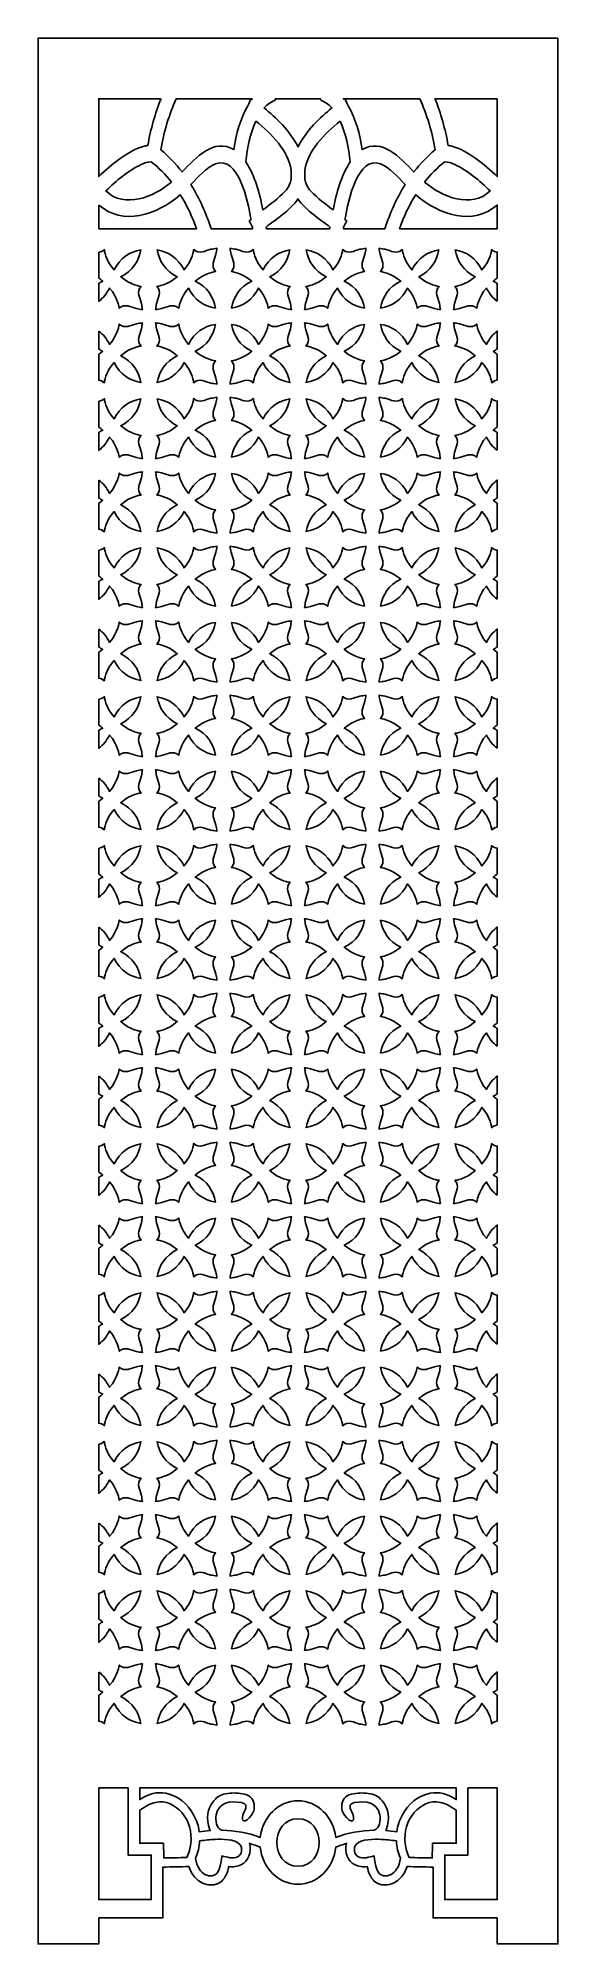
# Model space of a CAD drawing. Header units: centimetres. Extents: x 16.2 to 21.1, y -9 to 9.
import ezdxf

# ---------------------------------------------------------------- set-up
doc = ezdxf.new("R2010")
doc.units = ezdxf.units.CM
doc.header["$MEASUREMENT"] = 0
doc.layers.add('layer 1', color=7, linetype='Continuous')

msp = doc.modelspace()

# ---------------------------------------------------------------- linework, layer by layer
at = {"layer": 'layer 1', "color": 250}
msp.add_open_spline([(21.08487, 8.99979), (19.44851, 8.99979), (17.81214, 8.99979), (16.17578, 8.99979), (16.17578, 8.99979), (16.17578, 3.5307), (16.17578, -1.93839), (16.17578, -7.40748), (16.17578, -7.40748), (16.17579, -7.40748), (16.1758, -7.40748), (16.17582, -7.40748), (16.17582, -7.40748), (16.17582, -7.93839), (16.17582, -8.4693), (16.17582, -9.00022), (16.17582, -9.00022), (16.36673, -9.00022), (16.55764, -9.00022), (16.74854, -9.00022), (16.74854, -9.00022), (16.74854, -8.9184), (16.74854, -8.83658), (16.74854, -8.75476), (16.74854, -8.75476), (16.95049, -8.75476), (17.15243, -8.75476), (17.35437, -8.75476), (17.35437, -8.75476), (17.35437, -8.59488), (17.35437, -8.435), (17.35437, -8.27512), (17.35437, -8.27512), (17.43606, -8.27349), (17.51776, -8.27186), (17.59946, -8.27022), (17.59946, -8.27022), (17.61397, -8.31159), (17.63297, -8.34747), (17.66454, -8.37914), (17.66454, -8.37914), (17.69546, -8.41014), (17.7274, -8.42931), (17.76491, -8.43803), (17.76491, -8.43803), (17.81457, -8.44958), (17.867, -8.44455), (17.90686, -8.40977), (17.90686, -8.40977), (17.94544, -8.37612), (17.9677, -8.32221), (17.97569, -8.27078), (17.97569, -8.27078), (17.99851, -8.27309), (18.01793, -8.27256), (18.03624, -8.26994), (18.03624, -8.26994), (18.1276, -8.25686), (18.17076, -8.19905), (18.17847, -8.11187), (18.17847, -8.11187), (18.18036, -8.09051), (18.17886, -8.06942), (18.17207, -8.05086), (18.17207, -8.05086), (18.17351, -8.05122), (18.17494, -8.05157), (18.17638, -8.05193), (18.17638, -8.05193), (18.20862, -8.06308), (18.24086, -8.07422), (18.2731, -8.08537), (18.2731, -8.08537), (18.29245, -8.28293), (18.44501, -8.43675), (18.63034, -8.43675), (18.63034, -8.43675), (18.81568, -8.43675), (18.96824, -8.28293), (18.98759, -8.08537), (18.98759, -8.08537), (19.01983, -8.07422), (19.05207, -8.06308), (19.08431, -8.05193), (19.08431, -8.05193), (19.08574, -8.05157), (19.08718, -8.05122), (19.08861, -8.05086), (19.08861, -8.05086), (19.08183, -8.06942), (19.08032, -8.09051), (19.08222, -8.11187), (19.08222, -8.11187), (19.08993, -8.19905), (19.13308, -8.25686), (19.22445, -8.26994), (19.22445, -8.26994), (19.24276, -8.27256), (19.26217, -8.27309), (19.28499, -8.27078), (19.28499, -8.27078), (19.29299, -8.32221), (19.31525, -8.37612), (19.35382, -8.40977), (19.35382, -8.40977), (19.39368, -8.44455), (19.44612, -8.44958), (19.49577, -8.43803), (19.49577, -8.43803), (19.53329, -8.42931), (19.56524, -8.41014), (19.59615, -8.37914), (19.59615, -8.37914), (19.62771, -8.34747), (19.64672, -8.31159), (19.66123, -8.27022), (19.66123, -8.27022), (19.74293, -8.27186), (19.82463, -8.27349), (19.90632, -8.27512), (19.90632, -8.27512), (19.90632, -8.435), (19.90632, -8.59488), (19.90632, -8.75476), (19.90632, -8.75476), (20.10827, -8.75476), (20.3102, -8.75476), (20.51214, -8.75476), (20.51214, -8.75476), (20.51214, -8.83658), (20.51214, -8.9184), (20.51214, -9.00022), (20.51214, -9.00022), (20.70305, -9.00022), (20.89396, -9.00022), (21.08487, -9.00022), (21.08487, -9.00022), (21.08487, -8.4693), (21.08487, -7.93839), (21.08487, -7.40748), (21.08487, -7.40748), (21.08487, -1.93839), (21.08487, 3.5307), (21.08487, 8.99979)], degree=3, knots=[0, 0, 0, 0, 0.02702703, 0.02702703, 0.02702703, 0.02702703, 0.05405405, 0.05405405, 0.05405405, 0.05405405, 0.08108108, 0.08108108, 0.08108108, 0.08108108, 0.10810811, 0.10810811, 0.10810811, 0.10810811, 0.13513514, 0.13513514, 0.13513514, 0.13513514, 0.16216216, 0.16216216, 0.16216216, 0.16216216, 0.18918919, 0.18918919, 0.18918919, 0.18918919, 0.21621622, 0.21621622, 0.21621622, 0.21621622, 0.24324324, 0.24324324, 0.24324324, 0.24324324, 0.27027027, 0.27027027, 0.27027027, 0.27027027, 0.2972973, 0.2972973, 0.2972973, 0.2972973, 0.32432432, 0.32432432, 0.32432432, 0.32432432, 0.35135135, 0.35135135, 0.35135135, 0.35135135, 0.37837838, 0.37837838, 0.37837838, 0.37837838, 0.40540541, 0.40540541, 0.40540541, 0.40540541, 0.43243243, 0.43243243, 0.43243243, 0.43243243, 0.45945946, 0.45945946, 0.45945946, 0.45945946, 0.48648649, 0.48648649, 0.48648649, 0.48648649, 0.51351351, 0.51351351, 0.51351351, 0.51351351, 0.54054054, 0.54054054, 0.54054054, 0.54054054, 0.56756757, 0.56756757, 0.56756757, 0.56756757, 0.59459459, 0.59459459, 0.59459459, 0.59459459, 0.62162162, 0.62162162, 0.62162162, 0.62162162, 0.64864865, 0.64864865, 0.64864865, 0.64864865, 0.67567568, 0.67567568, 0.67567568, 0.67567568, 0.7027027, 0.7027027, 0.7027027, 0.7027027, 0.72972973, 0.72972973, 0.72972973, 0.72972973, 0.75675676, 0.75675676, 0.75675676, 0.75675676, 0.78378378, 0.78378378, 0.78378378, 0.78378378, 0.81081081, 0.81081081, 0.81081081, 0.81081081, 0.83783784, 0.83783784, 0.83783784, 0.83783784, 0.86486486, 0.86486486, 0.86486486, 0.86486486, 0.89189189, 0.89189189, 0.89189189, 0.89189189, 0.91891892, 0.91891892, 0.91891892, 0.91891892, 0.94594595, 0.94594595, 0.94594595, 0.94594595, 1, 1, 1, 1], dxfattribs=at)
at = {"layer": 'layer 1', "color": 7}
for points, knots in [([(17.33733, 8.42706), (17.14106, 8.42706), (16.94477, 8.42706), (16.7485, 8.42706), (16.7485, 8.42706), (16.7485, 8.18177), (16.7485, 7.93649), (16.7485, 7.6912), (16.7485, 7.6912), (16.87597, 7.81287), (17.0206, 7.93482), (17.17755, 7.97967), (17.17755, 7.97967), (17.18919, 7.98204), (17.20064, 7.98446), (17.21239, 7.98575), (17.21239, 7.98575), (17.2388, 8.1412), (17.28085, 8.28805), (17.33733, 8.42706)], [0, 0, 0, 0, 0.16666667, 0.16666667, 0.16666667, 0.16666667, 0.33333333, 0.33333333, 0.33333333, 0.33333333, 0.5, 0.5, 0.5, 0.5, 0.66666667, 0.66666667, 0.66666667, 0.66666667, 1, 1, 1, 1]), ([(18.1844, 8.42706), (17.94977, 8.42706), (17.71516, 8.42706), (17.48053, 8.42706), (17.48053, 8.42706), (17.41245, 8.27697), (17.36372, 8.11742), (17.33452, 7.94531), (17.33452, 7.94531), (17.40794, 7.88571), (17.47475, 7.81421), (17.53547, 7.73563), (17.53547, 7.73563), (17.67101, 7.87618), (17.83704, 8.05694), (18.02449, 7.94703), (18.02449, 7.94703), (18.0457, 8.09074), (18.08686, 8.24291), (18.15792, 8.36108), (18.15792, 8.36108), (18.16674, 8.38307), (18.17557, 8.40507), (18.1844, 8.42706)], [0, 0, 0, 0, 0.14285714, 0.14285714, 0.14285714, 0.14285714, 0.28571429, 0.28571429, 0.28571429, 0.28571429, 0.42857143, 0.42857143, 0.42857143, 0.42857143, 0.57142857, 0.57142857, 0.57142857, 0.57142857, 0.71428571, 0.71428571, 0.71428571, 0.71428571, 1, 1, 1, 1]), ([(18.20178, 8.42706), (18.19601, 8.42706), (18.19025, 8.42706), (18.18449, 8.42706), (18.18449, 8.42706), (18.18833, 8.42454), (18.19218, 8.42202), (18.19602, 8.41952), (18.19602, 8.41952), (18.19794, 8.42208), (18.19986, 8.4246), (18.20178, 8.42706)], [0, 0, 0, 0, 0.25, 0.25, 0.25, 0.25, 0.5, 0.5, 0.5, 0.5, 1, 1, 1, 1]), ([(18.84577, 8.42706), (18.70214, 8.42706), (18.55851, 8.42706), (18.41489, 8.42706), (18.41489, 8.42706), (18.41614, 8.42393), (18.41739, 8.42079), (18.41866, 8.41765), (18.41866, 8.41765), (18.37458, 8.39312), (18.34465, 8.37979), (18.31022, 8.33989), (18.31022, 8.33989), (18.42265, 8.25182), (18.55353, 8.12477), (18.63033, 7.97146), (18.63033, 7.97146), (18.70713, 8.12477), (18.838, 8.25182), (18.95044, 8.33989), (18.95044, 8.33989), (18.916, 8.37979), (18.88607, 8.39312), (18.84199, 8.41765), (18.84199, 8.41765), (18.84326, 8.42079), (18.84451, 8.42393), (18.84577, 8.42706)], [0, 0, 0, 0, 0.125, 0.125, 0.125, 0.125, 0.25, 0.25, 0.25, 0.25, 0.375, 0.375, 0.375, 0.375, 0.5, 0.5, 0.5, 0.5, 0.625, 0.625, 0.625, 0.625, 0.75, 0.75, 0.75, 0.75, 1, 1, 1, 1]), ([(19.07617, 8.42706), (19.0704, 8.42706), (19.06464, 8.42706), (19.05888, 8.42706), (19.05888, 8.42706), (19.06079, 8.4246), (19.06271, 8.42208), (19.06464, 8.41952), (19.06464, 8.41952), (19.06848, 8.42202), (19.07232, 8.42454), (19.07617, 8.42706)], [0, 0, 0, 0, 0.25, 0.25, 0.25, 0.25, 0.5, 0.5, 0.5, 0.5, 1, 1, 1, 1]), ([(19.78012, 8.42706), (19.54551, 8.42706), (19.31088, 8.42706), (19.07626, 8.42706), (19.07626, 8.42706), (19.08507, 8.40507), (19.0939, 8.38307), (19.10273, 8.36108), (19.10273, 8.36108), (19.17378, 8.24291), (19.21495, 8.09074), (19.23617, 7.94703), (19.23617, 7.94703), (19.42361, 8.05694), (19.58964, 7.87618), (19.72518, 7.73563), (19.72518, 7.73563), (19.78591, 7.81421), (19.8527, 7.88571), (19.92612, 7.94531), (19.92612, 7.94531), (19.89692, 8.11742), (19.8482, 8.27697), (19.78012, 8.42706)], [0, 0, 0, 0, 0.14285714, 0.14285714, 0.14285714, 0.14285714, 0.28571429, 0.28571429, 0.28571429, 0.28571429, 0.42857143, 0.42857143, 0.42857143, 0.42857143, 0.57142857, 0.57142857, 0.57142857, 0.57142857, 0.71428571, 0.71428571, 0.71428571, 0.71428571, 1, 1, 1, 1]), ([(20.51214, 8.42706), (20.31588, 8.42706), (20.1196, 8.42706), (19.92333, 8.42706), (19.92333, 8.42706), (19.97981, 8.28805), (20.02185, 8.1412), (20.04826, 7.98575), (20.04826, 7.98575), (20.06001, 7.98446), (20.07145, 7.98204), (20.0831, 7.97967), (20.0831, 7.97967), (20.24005, 7.93482), (20.38468, 7.81287), (20.51214, 7.6912), (20.51214, 7.6912), (20.51214, 7.93649), (20.51214, 8.18177), (20.51214, 8.42706)], [0, 0, 0, 0, 0.16666667, 0.16666667, 0.16666667, 0.16666667, 0.33333333, 0.33333333, 0.33333333, 0.33333333, 0.5, 0.5, 0.5, 0.5, 0.66666667, 0.66666667, 0.66666667, 0.66666667, 1, 1, 1, 1]), ([(18.56627, 7.7513), (18.56415, 7.72495), (18.56398, 7.69812), (18.56608, 7.67087), (18.56608, 7.67087), (18.5595, 7.62982), (18.54203, 7.59019), (18.5098, 7.55405), (18.5098, 7.55405), (18.44543, 7.48586), (18.37054, 7.43313), (18.29911, 7.37748), (18.29911, 7.37748), (18.26716, 7.5392), (18.22114, 7.70062), (18.13772, 7.83265), (18.13772, 7.83265), (18.15035, 7.96339), (18.1782, 8.1007), (18.23223, 8.21508), (18.23223, 8.21508), (18.31002, 8.15597), (18.38172, 8.08733), (18.44638, 8.0073), (18.44638, 8.0073), (18.49993, 7.93613), (18.5534, 7.84351), (18.56627, 7.7513)], [0, 0, 0, 0, 0.125, 0.125, 0.125, 0.125, 0.25, 0.25, 0.25, 0.25, 0.375, 0.375, 0.375, 0.375, 0.5, 0.5, 0.5, 0.5, 0.625, 0.625, 0.625, 0.625, 0.75, 0.75, 0.75, 0.75, 1, 1, 1, 1]), ([(18.69439, 7.7513), (18.6965, 7.72495), (18.69666, 7.69812), (18.69457, 7.67087), (18.69457, 7.67087), (18.70115, 7.62982), (18.71862, 7.59019), (18.75085, 7.55405), (18.75085, 7.55405), (18.81522, 7.48586), (18.89011, 7.43313), (18.96153, 7.37748), (18.96153, 7.37748), (18.99349, 7.53919), (19.03951, 7.70062), (19.12293, 7.83265), (19.12293, 7.83265), (19.11031, 7.96339), (19.08244, 8.1007), (19.02841, 8.21508), (19.02841, 8.21508), (18.95064, 8.15597), (18.87893, 8.08733), (18.81427, 8.0073), (18.81427, 8.0073), (18.76072, 7.93613), (18.70725, 7.84351), (18.69439, 7.7513)], [0, 0, 0, 0, 0.125, 0.125, 0.125, 0.125, 0.25, 0.25, 0.25, 0.25, 0.375, 0.375, 0.375, 0.375, 0.5, 0.5, 0.5, 0.5, 0.625, 0.625, 0.625, 0.625, 0.75, 0.75, 0.75, 0.75, 1, 1, 1, 1]), ([(17.43471, 7.6393), (17.37921, 7.71117), (17.31384, 7.77933), (17.24447, 7.82983), (17.24447, 7.82983), (17.21307, 7.83384), (17.17769, 7.81851), (17.14846, 7.8062), (17.14846, 7.8062), (17.02778, 7.74852), (16.91642, 7.65465), (16.81469, 7.55626), (16.81469, 7.55626), (16.9933, 7.38599), (17.26822, 7.4994), (17.43471, 7.6393)], [0, 0, 0, 0, 0.2, 0.2, 0.2, 0.2, 0.4, 0.4, 0.4, 0.4, 0.6, 0.6, 0.6, 0.6, 1, 1, 1, 1]), ([(17.81045, 7.1998), (17.941, 7.1998), (18.07155, 7.1998), (18.20209, 7.1998), (18.20209, 7.1998), (18.20089, 7.20652), (18.19972, 7.21327), (18.19854, 7.22), (18.19854, 7.22), (18.18894, 7.23794), (18.17935, 7.25587), (18.16974, 7.27382), (18.16974, 7.27382), (18.17538, 7.27839), (18.18102, 7.28296), (18.18666, 7.28753), (18.18666, 7.28753), (18.15394, 7.47377), (18.06884, 7.88677), (17.85238, 7.81287), (17.85238, 7.81287), (17.76314, 7.77547), (17.6896, 7.69089), (17.61839, 7.61704), (17.61839, 7.61704), (17.70109, 7.48495), (17.75988, 7.34777), (17.81045, 7.1998)], [0, 0, 0, 0, 0.125, 0.125, 0.125, 0.125, 0.25, 0.25, 0.25, 0.25, 0.375, 0.375, 0.375, 0.375, 0.5, 0.5, 0.5, 0.5, 0.625, 0.625, 0.625, 0.625, 0.75, 0.75, 0.75, 0.75, 1, 1, 1, 1]), ([(19.05856, 7.1998), (19.18911, 7.1998), (19.31964, 7.1998), (19.4502, 7.1998), (19.4502, 7.1998), (19.50077, 7.34777), (19.55956, 7.48495), (19.64225, 7.61704), (19.64225, 7.61704), (19.57105, 7.69089), (19.49751, 7.77547), (19.40827, 7.81287), (19.40827, 7.81287), (19.19179, 7.88677), (19.1067, 7.47377), (19.07399, 7.28755), (19.07399, 7.28755), (19.07962, 7.28297), (19.08526, 7.2784), (19.09091, 7.27382), (19.09091, 7.27382), (19.08131, 7.25587), (19.07171, 7.23794), (19.06212, 7.21999), (19.06212, 7.21999), (19.06093, 7.21327), (19.05974, 7.20652), (19.05856, 7.1998)], [0, 0, 0, 0, 0.125, 0.125, 0.125, 0.125, 0.25, 0.25, 0.25, 0.25, 0.375, 0.375, 0.375, 0.375, 0.5, 0.5, 0.5, 0.5, 0.625, 0.625, 0.625, 0.625, 0.75, 0.75, 0.75, 0.75, 1, 1, 1, 1]), ([(19.82594, 7.6393), (19.88143, 7.71117), (19.9468, 7.77933), (20.01617, 7.82983), (20.01617, 7.82983), (20.04757, 7.83384), (20.08297, 7.81851), (20.11219, 7.8062), (20.11219, 7.8062), (20.23286, 7.74852), (20.34423, 7.65465), (20.44595, 7.55626), (20.44595, 7.55626), (20.26736, 7.38599), (19.99242, 7.4994), (19.82594, 7.6393)], [0, 0, 0, 0, 0.2, 0.2, 0.2, 0.2, 0.4, 0.4, 0.4, 0.4, 0.6, 0.6, 0.6, 0.6, 1, 1, 1, 1]), ([(16.7485, 7.42286), (16.7485, 7.34851), (16.7485, 7.27414), (16.7485, 7.1998), (16.7485, 7.1998), (17.05662, 7.1998), (17.36473, 7.1998), (17.67284, 7.1998), (17.67284, 7.1998), (17.63138, 7.31228), (17.58289, 7.41807), (17.51879, 7.52048), (17.51879, 7.52048), (17.29635, 7.32691), (16.97399, 7.22662), (16.7485, 7.42286)], [0, 0, 0, 0, 0.2, 0.2, 0.2, 0.2, 0.4, 0.4, 0.4, 0.4, 0.6, 0.6, 0.6, 0.6, 1, 1, 1, 1]), ([(18.33128, 7.1998), (18.53064, 7.1998), (18.73, 7.1998), (18.92937, 7.1998), (18.92937, 7.1998), (18.93024, 7.2048), (18.93112, 7.2098), (18.932, 7.21481), (18.932, 7.21481), (18.83828, 7.28898), (18.70818, 7.3673), (18.63032, 7.48149), (18.63032, 7.48149), (18.55247, 7.3673), (18.42237, 7.28898), (18.32865, 7.21481), (18.32865, 7.21481), (18.32952, 7.2098), (18.33039, 7.2048), (18.33128, 7.1998)], [0, 0, 0, 0, 0.16666667, 0.16666667, 0.16666667, 0.16666667, 0.33333333, 0.33333333, 0.33333333, 0.33333333, 0.5, 0.5, 0.5, 0.5, 0.66666667, 0.66666667, 0.66666667, 0.66666667, 1, 1, 1, 1]), ([(19.58782, 7.1998), (19.89591, 7.1998), (20.20402, 7.1998), (20.51214, 7.1998), (20.51214, 7.1998), (20.51214, 7.27414), (20.51214, 7.34851), (20.51214, 7.42286), (20.51214, 7.42286), (20.28666, 7.22662), (19.96431, 7.32691), (19.74185, 7.52048), (19.74185, 7.52048), (19.67774, 7.41807), (19.62927, 7.31228), (19.58782, 7.1998)], [0, 0, 0, 0, 0.2, 0.2, 0.2, 0.2, 0.4, 0.4, 0.4, 0.4, 0.6, 0.6, 0.6, 0.6, 1, 1, 1, 1]), ([(16.7485, 6.97823), (16.7485, 6.89643), (16.7485, 6.81466), (16.7485, 6.73287), (16.7485, 6.73287), (16.76093, 6.72436), (16.77338, 6.71474), (16.78558, 6.70385), (16.78558, 6.70385), (16.77253, 6.69755), (16.76018, 6.69066), (16.7485, 6.68325), (16.7485, 6.68325), (16.7485, 6.62688), (16.7485, 6.5705), (16.7485, 6.51413), (16.7485, 6.51413), (16.78948, 6.54502), (16.82449, 6.58659), (16.85002, 6.63941), (16.85002, 6.63941), (16.9294, 6.55049), (16.94189, 6.44769), (16.94189, 6.44769), (16.94189, 6.44769), (16.99226, 6.49808), (17.05089, 6.45685), (17.10392, 6.44522), (17.10392, 6.44522), (17.12238, 6.44118), (17.14235, 6.43812), (17.16054, 6.43586), (17.16054, 6.43586), (17.15829, 6.45406), (17.15522, 6.47401), (17.15117, 6.49246), (17.15117, 6.49246), (17.13953, 6.5455), (17.09833, 6.60413), (17.1487, 6.6545), (17.1487, 6.6545), (17.1487, 6.6545), (17.04589, 6.66701), (16.95697, 6.74637), (16.95697, 6.74637), (17.06785, 6.79995), (17.1292, 6.89532), (17.1461, 6.99992), (17.1461, 6.99992), (17.04148, 6.98304), (16.94613, 6.92168), (16.89254, 6.81081), (16.89254, 6.81081), (16.81317, 6.89972), (16.80066, 7.00253), (16.80066, 7.00253), (16.80066, 7.00253), (16.78403, 6.98588), (16.76646, 6.97924), (16.7485, 6.97823)], [0, 0, 0, 0, 0.0625, 0.0625, 0.0625, 0.0625, 0.125, 0.125, 0.125, 0.125, 0.1875, 0.1875, 0.1875, 0.1875, 0.25, 0.25, 0.25, 0.25, 0.3125, 0.3125, 0.3125, 0.3125, 0.375, 0.375, 0.375, 0.375, 0.4375, 0.4375, 0.4375, 0.4375, 0.5, 0.5, 0.5, 0.5, 0.5625, 0.5625, 0.5625, 0.5625, 0.625, 0.625, 0.625, 0.625, 0.6875, 0.6875, 0.6875, 0.6875, 0.75, 0.75, 0.75, 0.75, 0.8125, 0.8125, 0.8125, 0.8125, 0.875, 0.875, 0.875, 0.875, 1, 1, 1, 1]), ([(17.84971, 6.4503), (17.83282, 6.55491), (17.77147, 6.65027), (17.6606, 6.70385), (17.6606, 6.70385), (17.74951, 6.78322), (17.85232, 6.79572), (17.85232, 6.79572), (17.85232, 6.79572), (17.80193, 6.84609), (17.84315, 6.90472), (17.85479, 6.95776), (17.85479, 6.95776), (17.85884, 6.97622), (17.86188, 6.99617), (17.86415, 7.01438), (17.86415, 7.01438), (17.84596, 7.01211), (17.82601, 7.00906), (17.80755, 7.005), (17.80755, 7.005), (17.7545, 6.99337), (17.69589, 6.95215), (17.64551, 7.00253), (17.64551, 7.00253), (17.64551, 7.00253), (17.63301, 6.89972), (17.55364, 6.81081), (17.55364, 6.81081), (17.50005, 6.92168), (17.4047, 6.98304), (17.30008, 6.99992), (17.30008, 6.99992), (17.31697, 6.89532), (17.37832, 6.79995), (17.48919, 6.74637), (17.48919, 6.74637), (17.40028, 6.66701), (17.29748, 6.6545), (17.29748, 6.6545), (17.29748, 6.6545), (17.34785, 6.60413), (17.30664, 6.5455), (17.295, 6.49246), (17.295, 6.49246), (17.29097, 6.47401), (17.2879, 6.45406), (17.28564, 6.43586), (17.28564, 6.43586), (17.30383, 6.43812), (17.32379, 6.44118), (17.34225, 6.44522), (17.34225, 6.44522), (17.39528, 6.45685), (17.45391, 6.49808), (17.50429, 6.44769), (17.50429, 6.44769), (17.50429, 6.44769), (17.51679, 6.55049), (17.59616, 6.63941), (17.59616, 6.63941), (17.64974, 6.52853), (17.7451, 6.46719), (17.84971, 6.4503)], [0, 0, 0, 0, 0.05882353, 0.05882353, 0.05882353, 0.05882353, 0.11764706, 0.11764706, 0.11764706, 0.11764706, 0.17647059, 0.17647059, 0.17647059, 0.17647059, 0.23529412, 0.23529412, 0.23529412, 0.23529412, 0.29411765, 0.29411765, 0.29411765, 0.29411765, 0.35294118, 0.35294118, 0.35294118, 0.35294118, 0.41176471, 0.41176471, 0.41176471, 0.41176471, 0.47058824, 0.47058824, 0.47058824, 0.47058824, 0.52941176, 0.52941176, 0.52941176, 0.52941176, 0.58823529, 0.58823529, 0.58823529, 0.58823529, 0.64705882, 0.64705882, 0.64705882, 0.64705882, 0.70588235, 0.70588235, 0.70588235, 0.70588235, 0.76470588, 0.76470588, 0.76470588, 0.76470588, 0.82352941, 0.82352941, 0.82352941, 0.82352941, 0.88235294, 0.88235294, 0.88235294, 0.88235294, 1, 1, 1, 1]), ([(18.00371, 6.4503), (18.02059, 6.55491), (18.08194, 6.65027), (18.19282, 6.70385), (18.19282, 6.70385), (18.1039, 6.78322), (18.0011, 6.79572), (18.0011, 6.79572), (18.0011, 6.79572), (18.05146, 6.84609), (18.01026, 6.90472), (17.99862, 6.95776), (17.99862, 6.95776), (17.99457, 6.97622), (17.99152, 6.99617), (17.98927, 7.01438), (17.98927, 7.01438), (18.00746, 7.01211), (18.02741, 7.00906), (18.04587, 7.005), (18.04587, 7.005), (18.0989, 6.99337), (18.15753, 6.95215), (18.20791, 7.00253), (18.20791, 7.00253), (18.20791, 7.00253), (18.22041, 6.89972), (18.29978, 6.81081), (18.29978, 6.81081), (18.35335, 6.92168), (18.44872, 6.98304), (18.55333, 6.99992), (18.55333, 6.99992), (18.53644, 6.89532), (18.47509, 6.79995), (18.36422, 6.74637), (18.36422, 6.74637), (18.45313, 6.66701), (18.55594, 6.6545), (18.55594, 6.6545), (18.55594, 6.6545), (18.50556, 6.60413), (18.54677, 6.5455), (18.5584, 6.49246), (18.5584, 6.49246), (18.56246, 6.47401), (18.56552, 6.45406), (18.56778, 6.43586), (18.56778, 6.43586), (18.54957, 6.43812), (18.52962, 6.44118), (18.51116, 6.44522), (18.51116, 6.44522), (18.45813, 6.45685), (18.3995, 6.49808), (18.34913, 6.44769), (18.34913, 6.44769), (18.34913, 6.44769), (18.33663, 6.55049), (18.25726, 6.63941), (18.25726, 6.63941), (18.20367, 6.52853), (18.10831, 6.46719), (18.00371, 6.4503)], [0, 0, 0, 0, 0.05882353, 0.05882353, 0.05882353, 0.05882353, 0.11764706, 0.11764706, 0.11764706, 0.11764706, 0.17647059, 0.17647059, 0.17647059, 0.17647059, 0.23529412, 0.23529412, 0.23529412, 0.23529412, 0.29411765, 0.29411765, 0.29411765, 0.29411765, 0.35294118, 0.35294118, 0.35294118, 0.35294118, 0.41176471, 0.41176471, 0.41176471, 0.41176471, 0.47058824, 0.47058824, 0.47058824, 0.47058824, 0.52941176, 0.52941176, 0.52941176, 0.52941176, 0.58823529, 0.58823529, 0.58823529, 0.58823529, 0.64705882, 0.64705882, 0.64705882, 0.64705882, 0.70588235, 0.70588235, 0.70588235, 0.70588235, 0.76470588, 0.76470588, 0.76470588, 0.76470588, 0.82352941, 0.82352941, 0.82352941, 0.82352941, 0.88235294, 0.88235294, 0.88235294, 0.88235294, 1, 1, 1, 1]), ([(19.25695, 6.4503), (19.24005, 6.55491), (19.17871, 6.65027), (19.06784, 6.70385), (19.06784, 6.70385), (19.15674, 6.78322), (19.25956, 6.79572), (19.25956, 6.79572), (19.25956, 6.79572), (19.20917, 6.84609), (19.25039, 6.90472), (19.26203, 6.95776), (19.26203, 6.95776), (19.26608, 6.97622), (19.26912, 6.99617), (19.27139, 7.01438), (19.27139, 7.01438), (19.25319, 7.01211), (19.23324, 7.00906), (19.21478, 7.005), (19.21478, 7.005), (19.16174, 6.99337), (19.10312, 6.95215), (19.05274, 7.00253), (19.05274, 7.00253), (19.05274, 7.00253), (19.04024, 6.89972), (18.96088, 6.81081), (18.96088, 6.81081), (18.90729, 6.92168), (18.81194, 6.98304), (18.70732, 6.99992), (18.70732, 6.99992), (18.7242, 6.89532), (18.78556, 6.79995), (18.89643, 6.74637), (18.89643, 6.74637), (18.80753, 6.66701), (18.70471, 6.6545), (18.70471, 6.6545), (18.70471, 6.6545), (18.75509, 6.60413), (18.71388, 6.5455), (18.70224, 6.49246), (18.70224, 6.49246), (18.69819, 6.47401), (18.69514, 6.45406), (18.69287, 6.43586), (18.69287, 6.43586), (18.71108, 6.43812), (18.73103, 6.44118), (18.74949, 6.44522), (18.74949, 6.44522), (18.80252, 6.45685), (18.86114, 6.49808), (18.91153, 6.44769), (18.91153, 6.44769), (18.91153, 6.44769), (18.92402, 6.55049), (19.0034, 6.63941), (19.0034, 6.63941), (19.05697, 6.52853), (19.15234, 6.46719), (19.25695, 6.4503)], [0, 0, 0, 0, 0.05882353, 0.05882353, 0.05882353, 0.05882353, 0.11764706, 0.11764706, 0.11764706, 0.11764706, 0.17647059, 0.17647059, 0.17647059, 0.17647059, 0.23529412, 0.23529412, 0.23529412, 0.23529412, 0.29411765, 0.29411765, 0.29411765, 0.29411765, 0.35294118, 0.35294118, 0.35294118, 0.35294118, 0.41176471, 0.41176471, 0.41176471, 0.41176471, 0.47058824, 0.47058824, 0.47058824, 0.47058824, 0.52941176, 0.52941176, 0.52941176, 0.52941176, 0.58823529, 0.58823529, 0.58823529, 0.58823529, 0.64705882, 0.64705882, 0.64705882, 0.64705882, 0.70588235, 0.70588235, 0.70588235, 0.70588235, 0.76470588, 0.76470588, 0.76470588, 0.76470588, 0.82352941, 0.82352941, 0.82352941, 0.82352941, 0.88235294, 0.88235294, 0.88235294, 0.88235294, 1, 1, 1, 1]), ([(19.41094, 6.4503), (19.42782, 6.55491), (19.48918, 6.65027), (19.60005, 6.70385), (19.60005, 6.70385), (19.51114, 6.78322), (19.40834, 6.79572), (19.40834, 6.79572), (19.40834, 6.79572), (19.45871, 6.84609), (19.4175, 6.90472), (19.40586, 6.95776), (19.40586, 6.95776), (19.40181, 6.97622), (19.39876, 6.99617), (19.39649, 7.01438), (19.39649, 7.01438), (19.4147, 7.01211), (19.43464, 7.00906), (19.4531, 7.005), (19.4531, 7.005), (19.50614, 6.99337), (19.56476, 6.95215), (19.61515, 7.00253), (19.61515, 7.00253), (19.61515, 7.00253), (19.62764, 6.89972), (19.707, 6.81081), (19.707, 6.81081), (19.76059, 6.92168), (19.85596, 6.98304), (19.96057, 6.99992), (19.96057, 6.99992), (19.94368, 6.89532), (19.88232, 6.79995), (19.77145, 6.74637), (19.77145, 6.74637), (19.86037, 6.66701), (19.96316, 6.6545), (19.96316, 6.6545), (19.96316, 6.6545), (19.91279, 6.60413), (19.95399, 6.5455), (19.96564, 6.49246), (19.96564, 6.49246), (19.96969, 6.47401), (19.97275, 6.45406), (19.97502, 6.43586), (19.97502, 6.43586), (19.95681, 6.43812), (19.93686, 6.44118), (19.9184, 6.44522), (19.9184, 6.44522), (19.86537, 6.45685), (19.80674, 6.49808), (19.75637, 6.44769), (19.75637, 6.44769), (19.75637, 6.44769), (19.74386, 6.55049), (19.66449, 6.63941), (19.66449, 6.63941), (19.61091, 6.52853), (19.51555, 6.46719), (19.41094, 6.4503)], [0, 0, 0, 0, 0.05882353, 0.05882353, 0.05882353, 0.05882353, 0.11764706, 0.11764706, 0.11764706, 0.11764706, 0.17647059, 0.17647059, 0.17647059, 0.17647059, 0.23529412, 0.23529412, 0.23529412, 0.23529412, 0.29411765, 0.29411765, 0.29411765, 0.29411765, 0.35294118, 0.35294118, 0.35294118, 0.35294118, 0.41176471, 0.41176471, 0.41176471, 0.41176471, 0.47058824, 0.47058824, 0.47058824, 0.47058824, 0.52941176, 0.52941176, 0.52941176, 0.52941176, 0.58823529, 0.58823529, 0.58823529, 0.58823529, 0.64705882, 0.64705882, 0.64705882, 0.64705882, 0.70588235, 0.70588235, 0.70588235, 0.70588235, 0.76470588, 0.76470588, 0.76470588, 0.76470588, 0.82352941, 0.82352941, 0.82352941, 0.82352941, 0.88235294, 0.88235294, 0.88235294, 0.88235294, 1, 1, 1, 1]), ([(20.51214, 6.51413), (20.51214, 6.5705), (20.51214, 6.62687), (20.51214, 6.68325), (20.51214, 6.68325), (20.50046, 6.69066), (20.48812, 6.69755), (20.47508, 6.70385), (20.47508, 6.70385), (20.48727, 6.71474), (20.49972, 6.72436), (20.51214, 6.73287), (20.51214, 6.73287), (20.51214, 6.81466), (20.51214, 6.89643), (20.51214, 6.97823), (20.51214, 6.97823), (20.49418, 6.97923), (20.47663, 6.98588), (20.45998, 7.00253), (20.45998, 7.00253), (20.45998, 7.00253), (20.44748, 6.89972), (20.36811, 6.81081), (20.36811, 6.81081), (20.31453, 6.92168), (20.21916, 6.98304), (20.11455, 6.99992), (20.11455, 6.99992), (20.13144, 6.89532), (20.1928, 6.79995), (20.30366, 6.74637), (20.30366, 6.74637), (20.21477, 6.66701), (20.11195, 6.6545), (20.11195, 6.6545), (20.11195, 6.6545), (20.16233, 6.60413), (20.12112, 6.5455), (20.10948, 6.49246), (20.10948, 6.49246), (20.10543, 6.47401), (20.10237, 6.45406), (20.10011, 6.43586), (20.10011, 6.43586), (20.11831, 6.43812), (20.13826, 6.44118), (20.15671, 6.44522), (20.15671, 6.44522), (20.20977, 6.45685), (20.26838, 6.49808), (20.31876, 6.44769), (20.31876, 6.44769), (20.31876, 6.44769), (20.33126, 6.55049), (20.41063, 6.63941), (20.41063, 6.63941), (20.43615, 6.58659), (20.47116, 6.54502), (20.51214, 6.51413)], [0, 0, 0, 0, 0.0625, 0.0625, 0.0625, 0.0625, 0.125, 0.125, 0.125, 0.125, 0.1875, 0.1875, 0.1875, 0.1875, 0.25, 0.25, 0.25, 0.25, 0.3125, 0.3125, 0.3125, 0.3125, 0.375, 0.375, 0.375, 0.375, 0.4375, 0.4375, 0.4375, 0.4375, 0.5, 0.5, 0.5, 0.5, 0.5625, 0.5625, 0.5625, 0.5625, 0.625, 0.625, 0.625, 0.625, 0.6875, 0.6875, 0.6875, 0.6875, 0.75, 0.75, 0.75, 0.75, 0.8125, 0.8125, 0.8125, 0.8125, 0.875, 0.875, 0.875, 0.875, 1, 1, 1, 1]), ([(16.7485, 6.23246), (16.7485, 6.1761), (16.7485, 6.11972), (16.7485, 6.06335), (16.7485, 6.06335), (16.76018, 6.05594), (16.77253, 6.04905), (16.78558, 6.04274), (16.78558, 6.04274), (16.77338, 6.03186), (16.76093, 6.02223), (16.7485, 6.01373), (16.7485, 6.01373), (16.7485, 5.93194), (16.7485, 5.85016), (16.7485, 5.76837), (16.7485, 5.76837), (16.76646, 5.76735), (16.78403, 5.76072), (16.80066, 5.74406), (16.80066, 5.74406), (16.80066, 5.74406), (16.81317, 5.84687), (16.89254, 5.93578), (16.89254, 5.93578), (16.94613, 5.82492), (17.04148, 5.76356), (17.1461, 5.74666), (17.1461, 5.74666), (17.1292, 5.85128), (17.06785, 5.94664), (16.95697, 6.00022), (16.95697, 6.00022), (17.04589, 6.0796), (17.1487, 6.09209), (17.1487, 6.09209), (17.1487, 6.09209), (17.09833, 6.14247), (17.13953, 6.20109), (17.15117, 6.25413), (17.15117, 6.25413), (17.15522, 6.27259), (17.15829, 6.29254), (17.16054, 6.31074), (17.16054, 6.31074), (17.14235, 6.30848), (17.12238, 6.30543), (17.10392, 6.30138), (17.10392, 6.30138), (17.05089, 6.28974), (16.99226, 6.24853), (16.94189, 6.29891), (16.94189, 6.29891), (16.94189, 6.29891), (16.9294, 6.19609), (16.85002, 6.1072), (16.85002, 6.1072), (16.82449, 6.16001), (16.78948, 6.20158), (16.7485, 6.23246)], [0, 0, 0, 0, 0.0625, 0.0625, 0.0625, 0.0625, 0.125, 0.125, 0.125, 0.125, 0.1875, 0.1875, 0.1875, 0.1875, 0.25, 0.25, 0.25, 0.25, 0.3125, 0.3125, 0.3125, 0.3125, 0.375, 0.375, 0.375, 0.375, 0.4375, 0.4375, 0.4375, 0.4375, 0.5, 0.5, 0.5, 0.5, 0.5625, 0.5625, 0.5625, 0.5625, 0.625, 0.625, 0.625, 0.625, 0.6875, 0.6875, 0.6875, 0.6875, 0.75, 0.75, 0.75, 0.75, 0.8125, 0.8125, 0.8125, 0.8125, 0.875, 0.875, 0.875, 0.875, 1, 1, 1, 1]), ([(17.84971, 6.2963), (17.83282, 6.19168), (17.77147, 6.09633), (17.6606, 6.04274), (17.6606, 6.04274), (17.74951, 5.96338), (17.85232, 5.95088), (17.85232, 5.95088), (17.85232, 5.95088), (17.80193, 5.9005), (17.84315, 5.84188), (17.85479, 5.78884), (17.85479, 5.78884), (17.85884, 5.77038), (17.86188, 5.75043), (17.86415, 5.73222), (17.86415, 5.73222), (17.84596, 5.73448), (17.82601, 5.73754), (17.80755, 5.74159), (17.80755, 5.74159), (17.7545, 5.75324), (17.69589, 5.79445), (17.64551, 5.74406), (17.64551, 5.74406), (17.64551, 5.74406), (17.63301, 5.84687), (17.55364, 5.93578), (17.55364, 5.93578), (17.50005, 5.82492), (17.4047, 5.76356), (17.30008, 5.74666), (17.30008, 5.74666), (17.31697, 5.85128), (17.37832, 5.94664), (17.48919, 6.00022), (17.48919, 6.00022), (17.40028, 6.0796), (17.29748, 6.09209), (17.29748, 6.09209), (17.29748, 6.09209), (17.34785, 6.14247), (17.30664, 6.20109), (17.295, 6.25413), (17.295, 6.25413), (17.29097, 6.27259), (17.2879, 6.29254), (17.28564, 6.31074), (17.28564, 6.31074), (17.30383, 6.30848), (17.32379, 6.30543), (17.34225, 6.30138), (17.34225, 6.30138), (17.39528, 6.28974), (17.45391, 6.24853), (17.50429, 6.29891), (17.50429, 6.29891), (17.50429, 6.29891), (17.51679, 6.19609), (17.59616, 6.1072), (17.59616, 6.1072), (17.64974, 6.21806), (17.7451, 6.27941), (17.84971, 6.2963)], [0, 0, 0, 0, 0.05882353, 0.05882353, 0.05882353, 0.05882353, 0.11764706, 0.11764706, 0.11764706, 0.11764706, 0.17647059, 0.17647059, 0.17647059, 0.17647059, 0.23529412, 0.23529412, 0.23529412, 0.23529412, 0.29411765, 0.29411765, 0.29411765, 0.29411765, 0.35294118, 0.35294118, 0.35294118, 0.35294118, 0.41176471, 0.41176471, 0.41176471, 0.41176471, 0.47058824, 0.47058824, 0.47058824, 0.47058824, 0.52941176, 0.52941176, 0.52941176, 0.52941176, 0.58823529, 0.58823529, 0.58823529, 0.58823529, 0.64705882, 0.64705882, 0.64705882, 0.64705882, 0.70588235, 0.70588235, 0.70588235, 0.70588235, 0.76470588, 0.76470588, 0.76470588, 0.76470588, 0.82352941, 0.82352941, 0.82352941, 0.82352941, 0.88235294, 0.88235294, 0.88235294, 0.88235294, 1, 1, 1, 1]), ([(18.00371, 6.2963), (18.02059, 6.19168), (18.08194, 6.09633), (18.19282, 6.04274), (18.19282, 6.04274), (18.1039, 5.96338), (18.0011, 5.95088), (18.0011, 5.95088), (18.0011, 5.95088), (18.05146, 5.9005), (18.01026, 5.84188), (17.99862, 5.78884), (17.99862, 5.78884), (17.99457, 5.77038), (17.99152, 5.75043), (17.98927, 5.73222), (17.98927, 5.73222), (18.00746, 5.73448), (18.02741, 5.73754), (18.04587, 5.74159), (18.04587, 5.74159), (18.0989, 5.75324), (18.15753, 5.79445), (18.20791, 5.74406), (18.20791, 5.74406), (18.20791, 5.74406), (18.22041, 5.84687), (18.29978, 5.93578), (18.29978, 5.93578), (18.35335, 5.82492), (18.44872, 5.76356), (18.55333, 5.74666), (18.55333, 5.74666), (18.53644, 5.85128), (18.47509, 5.94664), (18.36422, 6.00022), (18.36422, 6.00022), (18.45313, 6.0796), (18.55594, 6.09209), (18.55594, 6.09209), (18.55594, 6.09209), (18.50556, 6.14247), (18.54677, 6.20109), (18.5584, 6.25413), (18.5584, 6.25413), (18.56246, 6.27259), (18.56552, 6.29254), (18.56778, 6.31074), (18.56778, 6.31074), (18.54957, 6.30848), (18.52962, 6.30543), (18.51116, 6.30138), (18.51116, 6.30138), (18.45813, 6.28974), (18.3995, 6.24853), (18.34913, 6.29891), (18.34913, 6.29891), (18.34913, 6.29891), (18.33663, 6.19609), (18.25726, 6.1072), (18.25726, 6.1072), (18.20367, 6.21806), (18.10831, 6.27941), (18.00371, 6.2963)], [0, 0, 0, 0, 0.05882353, 0.05882353, 0.05882353, 0.05882353, 0.11764706, 0.11764706, 0.11764706, 0.11764706, 0.17647059, 0.17647059, 0.17647059, 0.17647059, 0.23529412, 0.23529412, 0.23529412, 0.23529412, 0.29411765, 0.29411765, 0.29411765, 0.29411765, 0.35294118, 0.35294118, 0.35294118, 0.35294118, 0.41176471, 0.41176471, 0.41176471, 0.41176471, 0.47058824, 0.47058824, 0.47058824, 0.47058824, 0.52941176, 0.52941176, 0.52941176, 0.52941176, 0.58823529, 0.58823529, 0.58823529, 0.58823529, 0.64705882, 0.64705882, 0.64705882, 0.64705882, 0.70588235, 0.70588235, 0.70588235, 0.70588235, 0.76470588, 0.76470588, 0.76470588, 0.76470588, 0.82352941, 0.82352941, 0.82352941, 0.82352941, 0.88235294, 0.88235294, 0.88235294, 0.88235294, 1, 1, 1, 1]), ([(19.25695, 6.2963), (19.24005, 6.19168), (19.17871, 6.09633), (19.06784, 6.04274), (19.06784, 6.04274), (19.15674, 5.96338), (19.25956, 5.95088), (19.25956, 5.95088), (19.25956, 5.95088), (19.20917, 5.9005), (19.25039, 5.84188), (19.26203, 5.78884), (19.26203, 5.78884), (19.26608, 5.77038), (19.26912, 5.75043), (19.27139, 5.73222), (19.27139, 5.73222), (19.25319, 5.73448), (19.23324, 5.73754), (19.21478, 5.74159), (19.21478, 5.74159), (19.16174, 5.75324), (19.10312, 5.79445), (19.05274, 5.74406), (19.05274, 5.74406), (19.05274, 5.74406), (19.04024, 5.84687), (18.96088, 5.93578), (18.96088, 5.93578), (18.90729, 5.82492), (18.81194, 5.76356), (18.70732, 5.74666), (18.70732, 5.74666), (18.7242, 5.85128), (18.78556, 5.94664), (18.89643, 6.00022), (18.89643, 6.00022), (18.80753, 6.0796), (18.70471, 6.09209), (18.70471, 6.09209), (18.70471, 6.09209), (18.75509, 6.14247), (18.71388, 6.20109), (18.70224, 6.25413), (18.70224, 6.25413), (18.69819, 6.27259), (18.69514, 6.29254), (18.69287, 6.31074), (18.69287, 6.31074), (18.71108, 6.30848), (18.73103, 6.30543), (18.74949, 6.30138), (18.74949, 6.30138), (18.80252, 6.28974), (18.86114, 6.24853), (18.91153, 6.29891), (18.91153, 6.29891), (18.91153, 6.29891), (18.92402, 6.19609), (19.0034, 6.1072), (19.0034, 6.1072), (19.05697, 6.21806), (19.15234, 6.27941), (19.25695, 6.2963)], [0, 0, 0, 0, 0.05882353, 0.05882353, 0.05882353, 0.05882353, 0.11764706, 0.11764706, 0.11764706, 0.11764706, 0.17647059, 0.17647059, 0.17647059, 0.17647059, 0.23529412, 0.23529412, 0.23529412, 0.23529412, 0.29411765, 0.29411765, 0.29411765, 0.29411765, 0.35294118, 0.35294118, 0.35294118, 0.35294118, 0.41176471, 0.41176471, 0.41176471, 0.41176471, 0.47058824, 0.47058824, 0.47058824, 0.47058824, 0.52941176, 0.52941176, 0.52941176, 0.52941176, 0.58823529, 0.58823529, 0.58823529, 0.58823529, 0.64705882, 0.64705882, 0.64705882, 0.64705882, 0.70588235, 0.70588235, 0.70588235, 0.70588235, 0.76470588, 0.76470588, 0.76470588, 0.76470588, 0.82352941, 0.82352941, 0.82352941, 0.82352941, 0.88235294, 0.88235294, 0.88235294, 0.88235294, 1, 1, 1, 1]), ([(19.41094, 6.2963), (19.42782, 6.19168), (19.48918, 6.09633), (19.60005, 6.04274), (19.60005, 6.04274), (19.51114, 5.96338), (19.40834, 5.95088), (19.40834, 5.95088), (19.40834, 5.95088), (19.45871, 5.9005), (19.4175, 5.84188), (19.40586, 5.78884), (19.40586, 5.78884), (19.40181, 5.77038), (19.39876, 5.75043), (19.39649, 5.73222), (19.39649, 5.73222), (19.4147, 5.73448), (19.43464, 5.73754), (19.4531, 5.74159), (19.4531, 5.74159), (19.50614, 5.75324), (19.56476, 5.79445), (19.61515, 5.74406), (19.61515, 5.74406), (19.61515, 5.74406), (19.62764, 5.84687), (19.707, 5.93578), (19.707, 5.93578), (19.76059, 5.82492), (19.85596, 5.76356), (19.96057, 5.74666), (19.96057, 5.74666), (19.94368, 5.85128), (19.88232, 5.94664), (19.77145, 6.00022), (19.77145, 6.00022), (19.86037, 6.0796), (19.96316, 6.09209), (19.96316, 6.09209), (19.96316, 6.09209), (19.91279, 6.14247), (19.95399, 6.20109), (19.96564, 6.25413), (19.96564, 6.25413), (19.96969, 6.27259), (19.97275, 6.29254), (19.97502, 6.31074), (19.97502, 6.31074), (19.95681, 6.30848), (19.93686, 6.30543), (19.9184, 6.30138), (19.9184, 6.30138), (19.86537, 6.28974), (19.80674, 6.24853), (19.75637, 6.29891), (19.75637, 6.29891), (19.75637, 6.29891), (19.74386, 6.19609), (19.66449, 6.1072), (19.66449, 6.1072), (19.61091, 6.21806), (19.51555, 6.27941), (19.41094, 6.2963)], [0, 0, 0, 0, 0.05882353, 0.05882353, 0.05882353, 0.05882353, 0.11764706, 0.11764706, 0.11764706, 0.11764706, 0.17647059, 0.17647059, 0.17647059, 0.17647059, 0.23529412, 0.23529412, 0.23529412, 0.23529412, 0.29411765, 0.29411765, 0.29411765, 0.29411765, 0.35294118, 0.35294118, 0.35294118, 0.35294118, 0.41176471, 0.41176471, 0.41176471, 0.41176471, 0.47058824, 0.47058824, 0.47058824, 0.47058824, 0.52941176, 0.52941176, 0.52941176, 0.52941176, 0.58823529, 0.58823529, 0.58823529, 0.58823529, 0.64705882, 0.64705882, 0.64705882, 0.64705882, 0.70588235, 0.70588235, 0.70588235, 0.70588235, 0.76470588, 0.76470588, 0.76470588, 0.76470588, 0.82352941, 0.82352941, 0.82352941, 0.82352941, 0.88235294, 0.88235294, 0.88235294, 0.88235294, 1, 1, 1, 1]), ([(20.51214, 5.76837), (20.51214, 5.85016), (20.51214, 5.93194), (20.51214, 6.01373), (20.51214, 6.01373), (20.49972, 6.02223), (20.48727, 6.03186), (20.47508, 6.04274), (20.47508, 6.04274), (20.48812, 6.04905), (20.50046, 6.05594), (20.51214, 6.06335), (20.51214, 6.06335), (20.51214, 6.11973), (20.51214, 6.1761), (20.51214, 6.23246), (20.51214, 6.23246), (20.47116, 6.20158), (20.43615, 6.16001), (20.41063, 6.1072), (20.41063, 6.1072), (20.33126, 6.19609), (20.31876, 6.29891), (20.31876, 6.29891), (20.31876, 6.29891), (20.26838, 6.24853), (20.20977, 6.28974), (20.15671, 6.30138), (20.15671, 6.30138), (20.13826, 6.30543), (20.11831, 6.30848), (20.10011, 6.31074), (20.10011, 6.31074), (20.10237, 6.29254), (20.10543, 6.27259), (20.10948, 6.25413), (20.10948, 6.25413), (20.12112, 6.20109), (20.16233, 6.14247), (20.11195, 6.09209), (20.11195, 6.09209), (20.11195, 6.09209), (20.21477, 6.0796), (20.30366, 6.00022), (20.30366, 6.00022), (20.1928, 5.94664), (20.13144, 5.85128), (20.11455, 5.74666), (20.11455, 5.74666), (20.21916, 5.76356), (20.31453, 5.82492), (20.36811, 5.93578), (20.36811, 5.93578), (20.44748, 5.84687), (20.45998, 5.74406), (20.45998, 5.74406), (20.45998, 5.74406), (20.47663, 5.76072), (20.49418, 5.76735), (20.51214, 5.76837)], [0, 0, 0, 0, 0.0625, 0.0625, 0.0625, 0.0625, 0.125, 0.125, 0.125, 0.125, 0.1875, 0.1875, 0.1875, 0.1875, 0.25, 0.25, 0.25, 0.25, 0.3125, 0.3125, 0.3125, 0.3125, 0.375, 0.375, 0.375, 0.375, 0.4375, 0.4375, 0.4375, 0.4375, 0.5, 0.5, 0.5, 0.5, 0.5625, 0.5625, 0.5625, 0.5625, 0.625, 0.625, 0.625, 0.625, 0.6875, 0.6875, 0.6875, 0.6875, 0.75, 0.75, 0.75, 0.75, 0.8125, 0.8125, 0.8125, 0.8125, 0.875, 0.875, 0.875, 0.875, 1, 1, 1, 1]), ([(16.7485, 5.57098), (16.7485, 5.4892), (16.7485, 5.40742), (16.7485, 5.32562), (16.7485, 5.32562), (16.76093, 5.31711), (16.77338, 5.3075), (16.78558, 5.2966), (16.78558, 5.2966), (16.77253, 5.29031), (16.76018, 5.28342), (16.7485, 5.27601), (16.7485, 5.27601), (16.7485, 5.21963), (16.7485, 5.16326), (16.7485, 5.10688), (16.7485, 5.10688), (16.78948, 5.13777), (16.82449, 5.17935), (16.85002, 5.23216), (16.85002, 5.23216), (16.9294, 5.14325), (16.94189, 5.04044), (16.94189, 5.04044), (16.94189, 5.04044), (16.99226, 5.09083), (17.05089, 5.04961), (17.10392, 5.03797), (17.10392, 5.03797), (17.12238, 5.03392), (17.14235, 5.03088), (17.16054, 5.02861), (17.16054, 5.02861), (17.15829, 5.04681), (17.15522, 5.06676), (17.15117, 5.08522), (17.15117, 5.08522), (17.13953, 5.13827), (17.09833, 5.19688), (17.1487, 5.24725), (17.1487, 5.24725), (17.1487, 5.24725), (17.04589, 5.25976), (16.95697, 5.33913), (16.95697, 5.33913), (17.06785, 5.39271), (17.1292, 5.48807), (17.1461, 5.59268), (17.1461, 5.59268), (17.04148, 5.5758), (16.94613, 5.51444), (16.89254, 5.40357), (16.89254, 5.40357), (16.81317, 5.49248), (16.80066, 5.59528), (16.80066, 5.59528), (16.80066, 5.59528), (16.78403, 5.57864), (16.76646, 5.57199), (16.7485, 5.57098)], [0, 0, 0, 0, 0.0625, 0.0625, 0.0625, 0.0625, 0.125, 0.125, 0.125, 0.125, 0.1875, 0.1875, 0.1875, 0.1875, 0.25, 0.25, 0.25, 0.25, 0.3125, 0.3125, 0.3125, 0.3125, 0.375, 0.375, 0.375, 0.375, 0.4375, 0.4375, 0.4375, 0.4375, 0.5, 0.5, 0.5, 0.5, 0.5625, 0.5625, 0.5625, 0.5625, 0.625, 0.625, 0.625, 0.625, 0.6875, 0.6875, 0.6875, 0.6875, 0.75, 0.75, 0.75, 0.75, 0.8125, 0.8125, 0.8125, 0.8125, 0.875, 0.875, 0.875, 0.875, 1, 1, 1, 1]), ([(17.84971, 5.04305), (17.83282, 5.14766), (17.77147, 5.24302), (17.6606, 5.2966), (17.6606, 5.2966), (17.74951, 5.37598), (17.85232, 5.38847), (17.85232, 5.38847), (17.85232, 5.38847), (17.80193, 5.43885), (17.84315, 5.49748), (17.85479, 5.55051), (17.85479, 5.55051), (17.85884, 5.56897), (17.86188, 5.58893), (17.86415, 5.60714), (17.86415, 5.60714), (17.84596, 5.60487), (17.82601, 5.60181), (17.80755, 5.59776), (17.80755, 5.59776), (17.7545, 5.58612), (17.69589, 5.54491), (17.64551, 5.59528), (17.64551, 5.59528), (17.64551, 5.59528), (17.63301, 5.49248), (17.55364, 5.40357), (17.55364, 5.40357), (17.50005, 5.51444), (17.4047, 5.5758), (17.30008, 5.59268), (17.30008, 5.59268), (17.31697, 5.48807), (17.37832, 5.39271), (17.48919, 5.33913), (17.48919, 5.33913), (17.40028, 5.25976), (17.29748, 5.24725), (17.29748, 5.24725), (17.29748, 5.24725), (17.34785, 5.19688), (17.30664, 5.13827), (17.295, 5.08522), (17.295, 5.08522), (17.29097, 5.06676), (17.2879, 5.04681), (17.28564, 5.02861), (17.28564, 5.02861), (17.30383, 5.03088), (17.32379, 5.03392), (17.34225, 5.03797), (17.34225, 5.03797), (17.39528, 5.04961), (17.45391, 5.09083), (17.50429, 5.04044), (17.50429, 5.04044), (17.50429, 5.04044), (17.51679, 5.14325), (17.59616, 5.23216), (17.59616, 5.23216), (17.64974, 5.12129), (17.7451, 5.05994), (17.84971, 5.04305)], [0, 0, 0, 0, 0.05882353, 0.05882353, 0.05882353, 0.05882353, 0.11764706, 0.11764706, 0.11764706, 0.11764706, 0.17647059, 0.17647059, 0.17647059, 0.17647059, 0.23529412, 0.23529412, 0.23529412, 0.23529412, 0.29411765, 0.29411765, 0.29411765, 0.29411765, 0.35294118, 0.35294118, 0.35294118, 0.35294118, 0.41176471, 0.41176471, 0.41176471, 0.41176471, 0.47058824, 0.47058824, 0.47058824, 0.47058824, 0.52941176, 0.52941176, 0.52941176, 0.52941176, 0.58823529, 0.58823529, 0.58823529, 0.58823529, 0.64705882, 0.64705882, 0.64705882, 0.64705882, 0.70588235, 0.70588235, 0.70588235, 0.70588235, 0.76470588, 0.76470588, 0.76470588, 0.76470588, 0.82352941, 0.82352941, 0.82352941, 0.82352941, 0.88235294, 0.88235294, 0.88235294, 0.88235294, 1, 1, 1, 1]), ([(18.00371, 5.04305), (18.02059, 5.14766), (18.08194, 5.24302), (18.19282, 5.2966), (18.19282, 5.2966), (18.1039, 5.37598), (18.0011, 5.38847), (18.0011, 5.38847), (18.0011, 5.38847), (18.05146, 5.43885), (18.01026, 5.49748), (17.99862, 5.55051), (17.99862, 5.55051), (17.99457, 5.56897), (17.99152, 5.58893), (17.98927, 5.60714), (17.98927, 5.60714), (18.00746, 5.60487), (18.02741, 5.60181), (18.04587, 5.59776), (18.04587, 5.59776), (18.0989, 5.58612), (18.15753, 5.54491), (18.20791, 5.59528), (18.20791, 5.59528), (18.20791, 5.59528), (18.22041, 5.49248), (18.29978, 5.40357), (18.29978, 5.40357), (18.35335, 5.51444), (18.44872, 5.5758), (18.55333, 5.59268), (18.55333, 5.59268), (18.53644, 5.48807), (18.47509, 5.39271), (18.36422, 5.33913), (18.36422, 5.33913), (18.45313, 5.25976), (18.55594, 5.24725), (18.55594, 5.24725), (18.55594, 5.24725), (18.50556, 5.19688), (18.54677, 5.13827), (18.5584, 5.08522), (18.5584, 5.08522), (18.56246, 5.06676), (18.56552, 5.04681), (18.56778, 5.02861), (18.56778, 5.02861), (18.54957, 5.03088), (18.52962, 5.03392), (18.51116, 5.03797), (18.51116, 5.03797), (18.45813, 5.04961), (18.3995, 5.09083), (18.34913, 5.04044), (18.34913, 5.04044), (18.34913, 5.04044), (18.33663, 5.14325), (18.25726, 5.23216), (18.25726, 5.23216), (18.20367, 5.12129), (18.10831, 5.05994), (18.00371, 5.04305)], [0, 0, 0, 0, 0.05882353, 0.05882353, 0.05882353, 0.05882353, 0.11764706, 0.11764706, 0.11764706, 0.11764706, 0.17647059, 0.17647059, 0.17647059, 0.17647059, 0.23529412, 0.23529412, 0.23529412, 0.23529412, 0.29411765, 0.29411765, 0.29411765, 0.29411765, 0.35294118, 0.35294118, 0.35294118, 0.35294118, 0.41176471, 0.41176471, 0.41176471, 0.41176471, 0.47058824, 0.47058824, 0.47058824, 0.47058824, 0.52941176, 0.52941176, 0.52941176, 0.52941176, 0.58823529, 0.58823529, 0.58823529, 0.58823529, 0.64705882, 0.64705882, 0.64705882, 0.64705882, 0.70588235, 0.70588235, 0.70588235, 0.70588235, 0.76470588, 0.76470588, 0.76470588, 0.76470588, 0.82352941, 0.82352941, 0.82352941, 0.82352941, 0.88235294, 0.88235294, 0.88235294, 0.88235294, 1, 1, 1, 1]), ([(19.25695, 5.04305), (19.24005, 5.14766), (19.17871, 5.24302), (19.06784, 5.2966), (19.06784, 5.2966), (19.15674, 5.37598), (19.25956, 5.38847), (19.25956, 5.38847), (19.25956, 5.38847), (19.20917, 5.43885), (19.25039, 5.49748), (19.26203, 5.55051), (19.26203, 5.55051), (19.26608, 5.56897), (19.26912, 5.58893), (19.27139, 5.60714), (19.27139, 5.60714), (19.25319, 5.60487), (19.23324, 5.60181), (19.21478, 5.59776), (19.21478, 5.59776), (19.16174, 5.58612), (19.10312, 5.54491), (19.05274, 5.59528), (19.05274, 5.59528), (19.05274, 5.59528), (19.04024, 5.49248), (18.96088, 5.40357), (18.96088, 5.40357), (18.90729, 5.51444), (18.81194, 5.5758), (18.70732, 5.59268), (18.70732, 5.59268), (18.7242, 5.48807), (18.78556, 5.39271), (18.89643, 5.33913), (18.89643, 5.33913), (18.80753, 5.25976), (18.70471, 5.24725), (18.70471, 5.24725), (18.70471, 5.24725), (18.75509, 5.19688), (18.71388, 5.13827), (18.70224, 5.08522), (18.70224, 5.08522), (18.69819, 5.06676), (18.69514, 5.04681), (18.69287, 5.02861), (18.69287, 5.02861), (18.71108, 5.03088), (18.73103, 5.03392), (18.74949, 5.03797), (18.74949, 5.03797), (18.80252, 5.04961), (18.86114, 5.09083), (18.91153, 5.04044), (18.91153, 5.04044), (18.91153, 5.04044), (18.92402, 5.14325), (19.0034, 5.23216), (19.0034, 5.23216), (19.05697, 5.12129), (19.15234, 5.05994), (19.25695, 5.04305)], [0, 0, 0, 0, 0.05882353, 0.05882353, 0.05882353, 0.05882353, 0.11764706, 0.11764706, 0.11764706, 0.11764706, 0.17647059, 0.17647059, 0.17647059, 0.17647059, 0.23529412, 0.23529412, 0.23529412, 0.23529412, 0.29411765, 0.29411765, 0.29411765, 0.29411765, 0.35294118, 0.35294118, 0.35294118, 0.35294118, 0.41176471, 0.41176471, 0.41176471, 0.41176471, 0.47058824, 0.47058824, 0.47058824, 0.47058824, 0.52941176, 0.52941176, 0.52941176, 0.52941176, 0.58823529, 0.58823529, 0.58823529, 0.58823529, 0.64705882, 0.64705882, 0.64705882, 0.64705882, 0.70588235, 0.70588235, 0.70588235, 0.70588235, 0.76470588, 0.76470588, 0.76470588, 0.76470588, 0.82352941, 0.82352941, 0.82352941, 0.82352941, 0.88235294, 0.88235294, 0.88235294, 0.88235294, 1, 1, 1, 1]), ([(19.41094, 5.04305), (19.42782, 5.14766), (19.48918, 5.24302), (19.60005, 5.2966), (19.60005, 5.2966), (19.51114, 5.37598), (19.40834, 5.38847), (19.40834, 5.38847), (19.40834, 5.38847), (19.45871, 5.43885), (19.4175, 5.49748), (19.40586, 5.55051), (19.40586, 5.55051), (19.40181, 5.56897), (19.39876, 5.58893), (19.39649, 5.60714), (19.39649, 5.60714), (19.4147, 5.60487), (19.43464, 5.60181), (19.4531, 5.59776), (19.4531, 5.59776), (19.50614, 5.58612), (19.56476, 5.54491), (19.61515, 5.59528), (19.61515, 5.59528), (19.61515, 5.59528), (19.62764, 5.49248), (19.707, 5.40357), (19.707, 5.40357), (19.76059, 5.51444), (19.85596, 5.5758), (19.96057, 5.59268), (19.96057, 5.59268), (19.94368, 5.48807), (19.88232, 5.39271), (19.77145, 5.33913), (19.77145, 5.33913), (19.86037, 5.25976), (19.96316, 5.24725), (19.96316, 5.24725), (19.96316, 5.24725), (19.91279, 5.19688), (19.95399, 5.13827), (19.96564, 5.08522), (19.96564, 5.08522), (19.96969, 5.06676), (19.97275, 5.04681), (19.97502, 5.02861), (19.97502, 5.02861), (19.95681, 5.03088), (19.93686, 5.03392), (19.9184, 5.03797), (19.9184, 5.03797), (19.86537, 5.04961), (19.80674, 5.09083), (19.75637, 5.04044), (19.75637, 5.04044), (19.75637, 5.04044), (19.74386, 5.14325), (19.66449, 5.23216), (19.66449, 5.23216), (19.61091, 5.12129), (19.51555, 5.05994), (19.41094, 5.04305)], [0, 0, 0, 0, 0.05882353, 0.05882353, 0.05882353, 0.05882353, 0.11764706, 0.11764706, 0.11764706, 0.11764706, 0.17647059, 0.17647059, 0.17647059, 0.17647059, 0.23529412, 0.23529412, 0.23529412, 0.23529412, 0.29411765, 0.29411765, 0.29411765, 0.29411765, 0.35294118, 0.35294118, 0.35294118, 0.35294118, 0.41176471, 0.41176471, 0.41176471, 0.41176471, 0.47058824, 0.47058824, 0.47058824, 0.47058824, 0.52941176, 0.52941176, 0.52941176, 0.52941176, 0.58823529, 0.58823529, 0.58823529, 0.58823529, 0.64705882, 0.64705882, 0.64705882, 0.64705882, 0.70588235, 0.70588235, 0.70588235, 0.70588235, 0.76470588, 0.76470588, 0.76470588, 0.76470588, 0.82352941, 0.82352941, 0.82352941, 0.82352941, 0.88235294, 0.88235294, 0.88235294, 0.88235294, 1, 1, 1, 1]), ([(20.51214, 5.10688), (20.51214, 5.16326), (20.51214, 5.21963), (20.51214, 5.27601), (20.51214, 5.27601), (20.50046, 5.28342), (20.48812, 5.29031), (20.47508, 5.2966), (20.47508, 5.2966), (20.48727, 5.3075), (20.49972, 5.31711), (20.51214, 5.32562), (20.51214, 5.32562), (20.51214, 5.40742), (20.51214, 5.4892), (20.51214, 5.57098), (20.51214, 5.57098), (20.49418, 5.57199), (20.47663, 5.57863), (20.45998, 5.59528), (20.45998, 5.59528), (20.45998, 5.59528), (20.44748, 5.49248), (20.36811, 5.40357), (20.36811, 5.40357), (20.31453, 5.51444), (20.21916, 5.5758), (20.11455, 5.59268), (20.11455, 5.59268), (20.13144, 5.48807), (20.1928, 5.39271), (20.30366, 5.33913), (20.30366, 5.33913), (20.21477, 5.25976), (20.11195, 5.24725), (20.11195, 5.24725), (20.11195, 5.24725), (20.16233, 5.19688), (20.12112, 5.13827), (20.10948, 5.08522), (20.10948, 5.08522), (20.10543, 5.06676), (20.10237, 5.04681), (20.10011, 5.02861), (20.10011, 5.02861), (20.11831, 5.03088), (20.13826, 5.03392), (20.15671, 5.03797), (20.15671, 5.03797), (20.20977, 5.04961), (20.26838, 5.09083), (20.31876, 5.04044), (20.31876, 5.04044), (20.31876, 5.04044), (20.33126, 5.14325), (20.41063, 5.23216), (20.41063, 5.23216), (20.43615, 5.17935), (20.47116, 5.13777), (20.51214, 5.10688)], [0, 0, 0, 0, 0.0625, 0.0625, 0.0625, 0.0625, 0.125, 0.125, 0.125, 0.125, 0.1875, 0.1875, 0.1875, 0.1875, 0.25, 0.25, 0.25, 0.25, 0.3125, 0.3125, 0.3125, 0.3125, 0.375, 0.375, 0.375, 0.375, 0.4375, 0.4375, 0.4375, 0.4375, 0.5, 0.5, 0.5, 0.5, 0.5625, 0.5625, 0.5625, 0.5625, 0.625, 0.625, 0.625, 0.625, 0.6875, 0.6875, 0.6875, 0.6875, 0.75, 0.75, 0.75, 0.75, 0.8125, 0.8125, 0.8125, 0.8125, 0.875, 0.875, 0.875, 0.875, 1, 1, 1, 1]), ([(16.7485, 4.82523), (16.7485, 4.76885), (16.7485, 4.71247), (16.7485, 4.6561), (16.7485, 4.6561), (16.76018, 4.64869), (16.77253, 4.64181), (16.78558, 4.6355), (16.78558, 4.6355), (16.77338, 4.62462), (16.76093, 4.61499), (16.7485, 4.60648), (16.7485, 4.60648), (16.7485, 4.52469), (16.7485, 4.4429), (16.7485, 4.36112), (16.7485, 4.36112), (16.76646, 4.36011), (16.78403, 4.35347), (16.80066, 4.33681), (16.80066, 4.33681), (16.80066, 4.33681), (16.81317, 4.43963), (16.89254, 4.52853), (16.89254, 4.52853), (16.94613, 4.41766), (17.04148, 4.35631), (17.1461, 4.33942), (17.1461, 4.33942), (17.1292, 4.44404), (17.06785, 4.5394), (16.95697, 4.59297), (16.95697, 4.59297), (17.04589, 4.67235), (17.1487, 4.68485), (17.1487, 4.68485), (17.1487, 4.68485), (17.09833, 4.73522), (17.13953, 4.79385), (17.15117, 4.84689), (17.15117, 4.84689), (17.15522, 4.86535), (17.15829, 4.8853), (17.16054, 4.90349), (17.16054, 4.90349), (17.14235, 4.90124), (17.12238, 4.89818), (17.10392, 4.89414), (17.10392, 4.89414), (17.05089, 4.88249), (16.99226, 4.84128), (16.94189, 4.89166), (16.94189, 4.89166), (16.94189, 4.89166), (16.9294, 4.78885), (16.85002, 4.69995), (16.85002, 4.69995), (16.82449, 4.75277), (16.78948, 4.79434), (16.7485, 4.82523)], [0, 0, 0, 0, 0.0625, 0.0625, 0.0625, 0.0625, 0.125, 0.125, 0.125, 0.125, 0.1875, 0.1875, 0.1875, 0.1875, 0.25, 0.25, 0.25, 0.25, 0.3125, 0.3125, 0.3125, 0.3125, 0.375, 0.375, 0.375, 0.375, 0.4375, 0.4375, 0.4375, 0.4375, 0.5, 0.5, 0.5, 0.5, 0.5625, 0.5625, 0.5625, 0.5625, 0.625, 0.625, 0.625, 0.625, 0.6875, 0.6875, 0.6875, 0.6875, 0.75, 0.75, 0.75, 0.75, 0.8125, 0.8125, 0.8125, 0.8125, 0.875, 0.875, 0.875, 0.875, 1, 1, 1, 1]), ([(17.84971, 4.88905), (17.83282, 4.78444), (17.77147, 4.68908), (17.6606, 4.6355), (17.6606, 4.6355), (17.74951, 4.55613), (17.85232, 4.54363), (17.85232, 4.54363), (17.85232, 4.54363), (17.80193, 4.49325), (17.84315, 4.43463), (17.85479, 4.3816), (17.85479, 4.3816), (17.85884, 4.36314), (17.86188, 4.34318), (17.86415, 4.32498), (17.86415, 4.32498), (17.84596, 4.32724), (17.82601, 4.3303), (17.80755, 4.33434), (17.80755, 4.33434), (17.7545, 4.34599), (17.69589, 4.3872), (17.64551, 4.33681), (17.64551, 4.33681), (17.64551, 4.33681), (17.63301, 4.43963), (17.55364, 4.52853), (17.55364, 4.52853), (17.50005, 4.41766), (17.4047, 4.35631), (17.30008, 4.33942), (17.30008, 4.33942), (17.31697, 4.44404), (17.37832, 4.5394), (17.48919, 4.59297), (17.48919, 4.59297), (17.40028, 4.67235), (17.29748, 4.68485), (17.29748, 4.68485), (17.29748, 4.68485), (17.34785, 4.73522), (17.30664, 4.79385), (17.295, 4.84689), (17.295, 4.84689), (17.29097, 4.86535), (17.2879, 4.8853), (17.28564, 4.90349), (17.28564, 4.90349), (17.30383, 4.90124), (17.32379, 4.89818), (17.34225, 4.89414), (17.34225, 4.89414), (17.39528, 4.88249), (17.45391, 4.84128), (17.50429, 4.89166), (17.50429, 4.89166), (17.50429, 4.89166), (17.51679, 4.78885), (17.59616, 4.69995), (17.59616, 4.69995), (17.64974, 4.81081), (17.7451, 4.87217), (17.84971, 4.88905)], [0, 0, 0, 0, 0.05882353, 0.05882353, 0.05882353, 0.05882353, 0.11764706, 0.11764706, 0.11764706, 0.11764706, 0.17647059, 0.17647059, 0.17647059, 0.17647059, 0.23529412, 0.23529412, 0.23529412, 0.23529412, 0.29411765, 0.29411765, 0.29411765, 0.29411765, 0.35294118, 0.35294118, 0.35294118, 0.35294118, 0.41176471, 0.41176471, 0.41176471, 0.41176471, 0.47058824, 0.47058824, 0.47058824, 0.47058824, 0.52941176, 0.52941176, 0.52941176, 0.52941176, 0.58823529, 0.58823529, 0.58823529, 0.58823529, 0.64705882, 0.64705882, 0.64705882, 0.64705882, 0.70588235, 0.70588235, 0.70588235, 0.70588235, 0.76470588, 0.76470588, 0.76470588, 0.76470588, 0.82352941, 0.82352941, 0.82352941, 0.82352941, 0.88235294, 0.88235294, 0.88235294, 0.88235294, 1, 1, 1, 1]), ([(18.00371, 4.88905), (18.02059, 4.78444), (18.08194, 4.68908), (18.19282, 4.6355), (18.19282, 4.6355), (18.1039, 4.55613), (18.0011, 4.54363), (18.0011, 4.54363), (18.0011, 4.54363), (18.05146, 4.49325), (18.01026, 4.43463), (17.99862, 4.3816), (17.99862, 4.3816), (17.99457, 4.36314), (17.99152, 4.34318), (17.98927, 4.32498), (17.98927, 4.32498), (18.00746, 4.32724), (18.02741, 4.3303), (18.04587, 4.33434), (18.04587, 4.33434), (18.0989, 4.34599), (18.15753, 4.3872), (18.20791, 4.33681), (18.20791, 4.33681), (18.20791, 4.33681), (18.22041, 4.43963), (18.29978, 4.52853), (18.29978, 4.52853), (18.35335, 4.41766), (18.44872, 4.35631), (18.55333, 4.33942), (18.55333, 4.33942), (18.53644, 4.44404), (18.47509, 4.5394), (18.36422, 4.59297), (18.36422, 4.59297), (18.45313, 4.67235), (18.55594, 4.68485), (18.55594, 4.68485), (18.55594, 4.68485), (18.50556, 4.73522), (18.54677, 4.79385), (18.5584, 4.84689), (18.5584, 4.84689), (18.56246, 4.86535), (18.56552, 4.8853), (18.56778, 4.90349), (18.56778, 4.90349), (18.54957, 4.90124), (18.52962, 4.89818), (18.51116, 4.89414), (18.51116, 4.89414), (18.45813, 4.88249), (18.3995, 4.84128), (18.34913, 4.89166), (18.34913, 4.89166), (18.34913, 4.89166), (18.33663, 4.78885), (18.25726, 4.69995), (18.25726, 4.69995), (18.20367, 4.81081), (18.10831, 4.87217), (18.00371, 4.88905)], [0, 0, 0, 0, 0.05882353, 0.05882353, 0.05882353, 0.05882353, 0.11764706, 0.11764706, 0.11764706, 0.11764706, 0.17647059, 0.17647059, 0.17647059, 0.17647059, 0.23529412, 0.23529412, 0.23529412, 0.23529412, 0.29411765, 0.29411765, 0.29411765, 0.29411765, 0.35294118, 0.35294118, 0.35294118, 0.35294118, 0.41176471, 0.41176471, 0.41176471, 0.41176471, 0.47058824, 0.47058824, 0.47058824, 0.47058824, 0.52941176, 0.52941176, 0.52941176, 0.52941176, 0.58823529, 0.58823529, 0.58823529, 0.58823529, 0.64705882, 0.64705882, 0.64705882, 0.64705882, 0.70588235, 0.70588235, 0.70588235, 0.70588235, 0.76470588, 0.76470588, 0.76470588, 0.76470588, 0.82352941, 0.82352941, 0.82352941, 0.82352941, 0.88235294, 0.88235294, 0.88235294, 0.88235294, 1, 1, 1, 1]), ([(19.25695, 4.88905), (19.24005, 4.78444), (19.17871, 4.68908), (19.06784, 4.6355), (19.06784, 4.6355), (19.15674, 4.55613), (19.25956, 4.54363), (19.25956, 4.54363), (19.25956, 4.54363), (19.20917, 4.49325), (19.25039, 4.43463), (19.26203, 4.3816), (19.26203, 4.3816), (19.26608, 4.36314), (19.26912, 4.34318), (19.27139, 4.32498), (19.27139, 4.32498), (19.25319, 4.32724), (19.23324, 4.3303), (19.21478, 4.33434), (19.21478, 4.33434), (19.16174, 4.34599), (19.10312, 4.3872), (19.05274, 4.33681), (19.05274, 4.33681), (19.05274, 4.33681), (19.04024, 4.43963), (18.96088, 4.52853), (18.96088, 4.52853), (18.90729, 4.41766), (18.81194, 4.35631), (18.70732, 4.33942), (18.70732, 4.33942), (18.7242, 4.44404), (18.78556, 4.5394), (18.89643, 4.59297), (18.89643, 4.59297), (18.80753, 4.67235), (18.70471, 4.68485), (18.70471, 4.68485), (18.70471, 4.68485), (18.75509, 4.73522), (18.71388, 4.79385), (18.70224, 4.84689), (18.70224, 4.84689), (18.69819, 4.86535), (18.69514, 4.8853), (18.69287, 4.90349), (18.69287, 4.90349), (18.71108, 4.90124), (18.73103, 4.89818), (18.74949, 4.89414), (18.74949, 4.89414), (18.80252, 4.88249), (18.86114, 4.84128), (18.91153, 4.89166), (18.91153, 4.89166), (18.91153, 4.89166), (18.92402, 4.78885), (19.0034, 4.69995), (19.0034, 4.69995), (19.05697, 4.81081), (19.15234, 4.87217), (19.25695, 4.88905)], [0, 0, 0, 0, 0.05882353, 0.05882353, 0.05882353, 0.05882353, 0.11764706, 0.11764706, 0.11764706, 0.11764706, 0.17647059, 0.17647059, 0.17647059, 0.17647059, 0.23529412, 0.23529412, 0.23529412, 0.23529412, 0.29411765, 0.29411765, 0.29411765, 0.29411765, 0.35294118, 0.35294118, 0.35294118, 0.35294118, 0.41176471, 0.41176471, 0.41176471, 0.41176471, 0.47058824, 0.47058824, 0.47058824, 0.47058824, 0.52941176, 0.52941176, 0.52941176, 0.52941176, 0.58823529, 0.58823529, 0.58823529, 0.58823529, 0.64705882, 0.64705882, 0.64705882, 0.64705882, 0.70588235, 0.70588235, 0.70588235, 0.70588235, 0.76470588, 0.76470588, 0.76470588, 0.76470588, 0.82352941, 0.82352941, 0.82352941, 0.82352941, 0.88235294, 0.88235294, 0.88235294, 0.88235294, 1, 1, 1, 1]), ([(19.41094, 4.88905), (19.42782, 4.78444), (19.48918, 4.68908), (19.60005, 4.6355), (19.60005, 4.6355), (19.51114, 4.55613), (19.40834, 4.54363), (19.40834, 4.54363), (19.40834, 4.54363), (19.45871, 4.49325), (19.4175, 4.43463), (19.40586, 4.3816), (19.40586, 4.3816), (19.40181, 4.36314), (19.39876, 4.34318), (19.39649, 4.32498), (19.39649, 4.32498), (19.4147, 4.32724), (19.43464, 4.3303), (19.4531, 4.33434), (19.4531, 4.33434), (19.50614, 4.34599), (19.56476, 4.3872), (19.61515, 4.33681), (19.61515, 4.33681), (19.61515, 4.33681), (19.62764, 4.43963), (19.707, 4.52853), (19.707, 4.52853), (19.76059, 4.41766), (19.85596, 4.35631), (19.96057, 4.33942), (19.96057, 4.33942), (19.94368, 4.44404), (19.88232, 4.5394), (19.77145, 4.59297), (19.77145, 4.59297), (19.86037, 4.67235), (19.96316, 4.68485), (19.96316, 4.68485), (19.96316, 4.68485), (19.91279, 4.73522), (19.95399, 4.79385), (19.96564, 4.84689), (19.96564, 4.84689), (19.96969, 4.86535), (19.97275, 4.8853), (19.97502, 4.90349), (19.97502, 4.90349), (19.95681, 4.90124), (19.93686, 4.89818), (19.9184, 4.89414), (19.9184, 4.89414), (19.86537, 4.88249), (19.80674, 4.84128), (19.75637, 4.89166), (19.75637, 4.89166), (19.75637, 4.89166), (19.74386, 4.78885), (19.66449, 4.69995), (19.66449, 4.69995), (19.61091, 4.81081), (19.51555, 4.87217), (19.41094, 4.88905)], [0, 0, 0, 0, 0.05882353, 0.05882353, 0.05882353, 0.05882353, 0.11764706, 0.11764706, 0.11764706, 0.11764706, 0.17647059, 0.17647059, 0.17647059, 0.17647059, 0.23529412, 0.23529412, 0.23529412, 0.23529412, 0.29411765, 0.29411765, 0.29411765, 0.29411765, 0.35294118, 0.35294118, 0.35294118, 0.35294118, 0.41176471, 0.41176471, 0.41176471, 0.41176471, 0.47058824, 0.47058824, 0.47058824, 0.47058824, 0.52941176, 0.52941176, 0.52941176, 0.52941176, 0.58823529, 0.58823529, 0.58823529, 0.58823529, 0.64705882, 0.64705882, 0.64705882, 0.64705882, 0.70588235, 0.70588235, 0.70588235, 0.70588235, 0.76470588, 0.76470588, 0.76470588, 0.76470588, 0.82352941, 0.82352941, 0.82352941, 0.82352941, 0.88235294, 0.88235294, 0.88235294, 0.88235294, 1, 1, 1, 1]), ([(20.51214, 4.36112), (20.51214, 4.4429), (20.51214, 4.52469), (20.51214, 4.60648), (20.51214, 4.60648), (20.49972, 4.61499), (20.48727, 4.62462), (20.47508, 4.6355), (20.47508, 4.6355), (20.48812, 4.64181), (20.50046, 4.64869), (20.51214, 4.65611), (20.51214, 4.65611), (20.51214, 4.71248), (20.51214, 4.76885), (20.51214, 4.82523), (20.51214, 4.82523), (20.47116, 4.79434), (20.43615, 4.75277), (20.41063, 4.69995), (20.41063, 4.69995), (20.33126, 4.78885), (20.31876, 4.89166), (20.31876, 4.89166), (20.31876, 4.89166), (20.26838, 4.84128), (20.20977, 4.88249), (20.15671, 4.89414), (20.15671, 4.89414), (20.13826, 4.89818), (20.11831, 4.90124), (20.10011, 4.90349), (20.10011, 4.90349), (20.10237, 4.8853), (20.10543, 4.86535), (20.10948, 4.84689), (20.10948, 4.84689), (20.12112, 4.79385), (20.16233, 4.73522), (20.11195, 4.68485), (20.11195, 4.68485), (20.11195, 4.68485), (20.21477, 4.67235), (20.30366, 4.59297), (20.30366, 4.59297), (20.1928, 4.5394), (20.13144, 4.44404), (20.11455, 4.33942), (20.11455, 4.33942), (20.21916, 4.35631), (20.31453, 4.41766), (20.36811, 4.52853), (20.36811, 4.52853), (20.44748, 4.43963), (20.45998, 4.33681), (20.45998, 4.33681), (20.45998, 4.33681), (20.47663, 4.35348), (20.49418, 4.36011), (20.51214, 4.36112)], [0, 0, 0, 0, 0.0625, 0.0625, 0.0625, 0.0625, 0.125, 0.125, 0.125, 0.125, 0.1875, 0.1875, 0.1875, 0.1875, 0.25, 0.25, 0.25, 0.25, 0.3125, 0.3125, 0.3125, 0.3125, 0.375, 0.375, 0.375, 0.375, 0.4375, 0.4375, 0.4375, 0.4375, 0.5, 0.5, 0.5, 0.5, 0.5625, 0.5625, 0.5625, 0.5625, 0.625, 0.625, 0.625, 0.625, 0.6875, 0.6875, 0.6875, 0.6875, 0.75, 0.75, 0.75, 0.75, 0.8125, 0.8125, 0.8125, 0.8125, 0.875, 0.875, 0.875, 0.875, 1, 1, 1, 1]), ([(16.7485, 4.16373), (16.7485, 4.08196), (16.7485, 4.00017), (16.7485, 3.91837), (16.7485, 3.91837), (16.76093, 3.90987), (16.77338, 3.90025), (16.78558, 3.88936), (16.78558, 3.88936), (16.77253, 3.88305), (16.76018, 3.87617), (16.7485, 3.86876), (16.7485, 3.86876), (16.7485, 3.81239), (16.7485, 3.75602), (16.7485, 3.69963), (16.7485, 3.69963), (16.78948, 3.73053), (16.82449, 3.7721), (16.85002, 3.82492), (16.85002, 3.82492), (16.9294, 3.73601), (16.94189, 3.63321), (16.94189, 3.63321), (16.94189, 3.63321), (16.99226, 3.68358), (17.05089, 3.64236), (17.10392, 3.63073), (17.10392, 3.63073), (17.12238, 3.62667), (17.14235, 3.62363), (17.16054, 3.62137), (17.16054, 3.62137), (17.15829, 3.63957), (17.15522, 3.65951), (17.15117, 3.67797), (17.15117, 3.67797), (17.13953, 3.73102), (17.09833, 3.78964), (17.1487, 3.84001), (17.1487, 3.84001), (17.1487, 3.84001), (17.04589, 3.85251), (16.95697, 3.93189), (16.95697, 3.93189), (17.06785, 3.98547), (17.1292, 4.08083), (17.1461, 4.18545), (17.1461, 4.18545), (17.04148, 4.16855), (16.94613, 4.10719), (16.89254, 3.99633), (16.89254, 3.99633), (16.81317, 4.08524), (16.80066, 4.18804), (16.80066, 4.18804), (16.80066, 4.18804), (16.78403, 4.17139), (16.76646, 4.16475), (16.7485, 4.16373)], [0, 0, 0, 0, 0.0625, 0.0625, 0.0625, 0.0625, 0.125, 0.125, 0.125, 0.125, 0.1875, 0.1875, 0.1875, 0.1875, 0.25, 0.25, 0.25, 0.25, 0.3125, 0.3125, 0.3125, 0.3125, 0.375, 0.375, 0.375, 0.375, 0.4375, 0.4375, 0.4375, 0.4375, 0.5, 0.5, 0.5, 0.5, 0.5625, 0.5625, 0.5625, 0.5625, 0.625, 0.625, 0.625, 0.625, 0.6875, 0.6875, 0.6875, 0.6875, 0.75, 0.75, 0.75, 0.75, 0.8125, 0.8125, 0.8125, 0.8125, 0.875, 0.875, 0.875, 0.875, 1, 1, 1, 1]), ([(17.84971, 3.63581), (17.83282, 3.74041), (17.77147, 3.83578), (17.6606, 3.88936), (17.6606, 3.88936), (17.74951, 3.96874), (17.85232, 3.98123), (17.85232, 3.98123), (17.85232, 3.98123), (17.80193, 4.03161), (17.84315, 4.09023), (17.85479, 4.14326), (17.85479, 4.14326), (17.85884, 4.16173), (17.86188, 4.18169), (17.86415, 4.19989), (17.86415, 4.19989), (17.84596, 4.19762), (17.82601, 4.19457), (17.80755, 4.19052), (17.80755, 4.19052), (17.7545, 4.17887), (17.69589, 4.13767), (17.64551, 4.18804), (17.64551, 4.18804), (17.64551, 4.18804), (17.63301, 4.08524), (17.55364, 3.99633), (17.55364, 3.99633), (17.50005, 4.10719), (17.4047, 4.16855), (17.30008, 4.18545), (17.30008, 4.18545), (17.31697, 4.08083), (17.37832, 3.98547), (17.48919, 3.93189), (17.48919, 3.93189), (17.40028, 3.85251), (17.29748, 3.84001), (17.29748, 3.84001), (17.29748, 3.84001), (17.34785, 3.78964), (17.30664, 3.73102), (17.295, 3.67797), (17.295, 3.67797), (17.29097, 3.65951), (17.2879, 3.63957), (17.28564, 3.62137), (17.28564, 3.62137), (17.30383, 3.62363), (17.32379, 3.62667), (17.34225, 3.63073), (17.34225, 3.63073), (17.39528, 3.64236), (17.45391, 3.68358), (17.50429, 3.63321), (17.50429, 3.63321), (17.50429, 3.63321), (17.51679, 3.73601), (17.59616, 3.82492), (17.59616, 3.82492), (17.64974, 3.71405), (17.7451, 3.65269), (17.84971, 3.63581)], [0, 0, 0, 0, 0.05882353, 0.05882353, 0.05882353, 0.05882353, 0.11764706, 0.11764706, 0.11764706, 0.11764706, 0.17647059, 0.17647059, 0.17647059, 0.17647059, 0.23529412, 0.23529412, 0.23529412, 0.23529412, 0.29411765, 0.29411765, 0.29411765, 0.29411765, 0.35294118, 0.35294118, 0.35294118, 0.35294118, 0.41176471, 0.41176471, 0.41176471, 0.41176471, 0.47058824, 0.47058824, 0.47058824, 0.47058824, 0.52941176, 0.52941176, 0.52941176, 0.52941176, 0.58823529, 0.58823529, 0.58823529, 0.58823529, 0.64705882, 0.64705882, 0.64705882, 0.64705882, 0.70588235, 0.70588235, 0.70588235, 0.70588235, 0.76470588, 0.76470588, 0.76470588, 0.76470588, 0.82352941, 0.82352941, 0.82352941, 0.82352941, 0.88235294, 0.88235294, 0.88235294, 0.88235294, 1, 1, 1, 1]), ([(18.00371, 3.63581), (18.02059, 3.74041), (18.08194, 3.83578), (18.19282, 3.88936), (18.19282, 3.88936), (18.1039, 3.96874), (18.0011, 3.98123), (18.0011, 3.98123), (18.0011, 3.98123), (18.05146, 4.03161), (18.01026, 4.09023), (17.99862, 4.14326), (17.99862, 4.14326), (17.99457, 4.16173), (17.99152, 4.18169), (17.98927, 4.19989), (17.98927, 4.19989), (18.00746, 4.19762), (18.02741, 4.19457), (18.04587, 4.19052), (18.04587, 4.19052), (18.0989, 4.17887), (18.15753, 4.13767), (18.20791, 4.18804), (18.20791, 4.18804), (18.20791, 4.18804), (18.22041, 4.08524), (18.29978, 3.99633), (18.29978, 3.99633), (18.35335, 4.10719), (18.44872, 4.16855), (18.55333, 4.18545), (18.55333, 4.18545), (18.53644, 4.08083), (18.47509, 3.98547), (18.36422, 3.93189), (18.36422, 3.93189), (18.45313, 3.85251), (18.55594, 3.84001), (18.55594, 3.84001), (18.55594, 3.84001), (18.50556, 3.78964), (18.54677, 3.73102), (18.5584, 3.67797), (18.5584, 3.67797), (18.56246, 3.65951), (18.56552, 3.63957), (18.56778, 3.62137), (18.56778, 3.62137), (18.54957, 3.62363), (18.52962, 3.62667), (18.51116, 3.63073), (18.51116, 3.63073), (18.45813, 3.64236), (18.3995, 3.68358), (18.34913, 3.63321), (18.34913, 3.63321), (18.34913, 3.63321), (18.33663, 3.73601), (18.25726, 3.82492), (18.25726, 3.82492), (18.20367, 3.71405), (18.10831, 3.65269), (18.00371, 3.63581)], [0, 0, 0, 0, 0.05882353, 0.05882353, 0.05882353, 0.05882353, 0.11764706, 0.11764706, 0.11764706, 0.11764706, 0.17647059, 0.17647059, 0.17647059, 0.17647059, 0.23529412, 0.23529412, 0.23529412, 0.23529412, 0.29411765, 0.29411765, 0.29411765, 0.29411765, 0.35294118, 0.35294118, 0.35294118, 0.35294118, 0.41176471, 0.41176471, 0.41176471, 0.41176471, 0.47058824, 0.47058824, 0.47058824, 0.47058824, 0.52941176, 0.52941176, 0.52941176, 0.52941176, 0.58823529, 0.58823529, 0.58823529, 0.58823529, 0.64705882, 0.64705882, 0.64705882, 0.64705882, 0.70588235, 0.70588235, 0.70588235, 0.70588235, 0.76470588, 0.76470588, 0.76470588, 0.76470588, 0.82352941, 0.82352941, 0.82352941, 0.82352941, 0.88235294, 0.88235294, 0.88235294, 0.88235294, 1, 1, 1, 1]), ([(19.25695, 3.63581), (19.24005, 3.74041), (19.17871, 3.83578), (19.06784, 3.88936), (19.06784, 3.88936), (19.15674, 3.96874), (19.25956, 3.98123), (19.25956, 3.98123), (19.25956, 3.98123), (19.20917, 4.03161), (19.25039, 4.09023), (19.26203, 4.14326), (19.26203, 4.14326), (19.26608, 4.16173), (19.26912, 4.18169), (19.27139, 4.19989), (19.27139, 4.19989), (19.25319, 4.19762), (19.23324, 4.19457), (19.21478, 4.19052), (19.21478, 4.19052), (19.16174, 4.17887), (19.10312, 4.13767), (19.05274, 4.18804), (19.05274, 4.18804), (19.05274, 4.18804), (19.04024, 4.08524), (18.96088, 3.99633), (18.96088, 3.99633), (18.90729, 4.10719), (18.81194, 4.16855), (18.70732, 4.18545), (18.70732, 4.18545), (18.7242, 4.08083), (18.78556, 3.98547), (18.89643, 3.93189), (18.89643, 3.93189), (18.80753, 3.85251), (18.70471, 3.84001), (18.70471, 3.84001), (18.70471, 3.84001), (18.75509, 3.78964), (18.71388, 3.73102), (18.70224, 3.67797), (18.70224, 3.67797), (18.69819, 3.65951), (18.69514, 3.63957), (18.69287, 3.62137), (18.69287, 3.62137), (18.71108, 3.62363), (18.73103, 3.62667), (18.74949, 3.63073), (18.74949, 3.63073), (18.80252, 3.64236), (18.86114, 3.68358), (18.91153, 3.63321), (18.91153, 3.63321), (18.91153, 3.63321), (18.92402, 3.73601), (19.0034, 3.82492), (19.0034, 3.82492), (19.05697, 3.71405), (19.15234, 3.65269), (19.25695, 3.63581)], [0, 0, 0, 0, 0.05882353, 0.05882353, 0.05882353, 0.05882353, 0.11764706, 0.11764706, 0.11764706, 0.11764706, 0.17647059, 0.17647059, 0.17647059, 0.17647059, 0.23529412, 0.23529412, 0.23529412, 0.23529412, 0.29411765, 0.29411765, 0.29411765, 0.29411765, 0.35294118, 0.35294118, 0.35294118, 0.35294118, 0.41176471, 0.41176471, 0.41176471, 0.41176471, 0.47058824, 0.47058824, 0.47058824, 0.47058824, 0.52941176, 0.52941176, 0.52941176, 0.52941176, 0.58823529, 0.58823529, 0.58823529, 0.58823529, 0.64705882, 0.64705882, 0.64705882, 0.64705882, 0.70588235, 0.70588235, 0.70588235, 0.70588235, 0.76470588, 0.76470588, 0.76470588, 0.76470588, 0.82352941, 0.82352941, 0.82352941, 0.82352941, 0.88235294, 0.88235294, 0.88235294, 0.88235294, 1, 1, 1, 1]), ([(19.41094, 3.63581), (19.42782, 3.74041), (19.48918, 3.83578), (19.60005, 3.88936), (19.60005, 3.88936), (19.51114, 3.96874), (19.40834, 3.98123), (19.40834, 3.98123), (19.40834, 3.98123), (19.45871, 4.03161), (19.4175, 4.09023), (19.40586, 4.14326), (19.40586, 4.14326), (19.40181, 4.16173), (19.39876, 4.18169), (19.39649, 4.19989), (19.39649, 4.19989), (19.4147, 4.19762), (19.43464, 4.19457), (19.4531, 4.19052), (19.4531, 4.19052), (19.50614, 4.17887), (19.56476, 4.13767), (19.61515, 4.18804), (19.61515, 4.18804), (19.61515, 4.18804), (19.62764, 4.08524), (19.707, 3.99633), (19.707, 3.99633), (19.76059, 4.10719), (19.85596, 4.16855), (19.96057, 4.18545), (19.96057, 4.18545), (19.94368, 4.08083), (19.88232, 3.98547), (19.77145, 3.93189), (19.77145, 3.93189), (19.86037, 3.85251), (19.96316, 3.84001), (19.96316, 3.84001), (19.96316, 3.84001), (19.91279, 3.78964), (19.95399, 3.73102), (19.96564, 3.67797), (19.96564, 3.67797), (19.96969, 3.65951), (19.97275, 3.63957), (19.97502, 3.62137), (19.97502, 3.62137), (19.95681, 3.62363), (19.93686, 3.62667), (19.9184, 3.63073), (19.9184, 3.63073), (19.86537, 3.64236), (19.80674, 3.68358), (19.75637, 3.63321), (19.75637, 3.63321), (19.75637, 3.63321), (19.74386, 3.73601), (19.66449, 3.82492), (19.66449, 3.82492), (19.61091, 3.71405), (19.51555, 3.65269), (19.41094, 3.63581)], [0, 0, 0, 0, 0.05882353, 0.05882353, 0.05882353, 0.05882353, 0.11764706, 0.11764706, 0.11764706, 0.11764706, 0.17647059, 0.17647059, 0.17647059, 0.17647059, 0.23529412, 0.23529412, 0.23529412, 0.23529412, 0.29411765, 0.29411765, 0.29411765, 0.29411765, 0.35294118, 0.35294118, 0.35294118, 0.35294118, 0.41176471, 0.41176471, 0.41176471, 0.41176471, 0.47058824, 0.47058824, 0.47058824, 0.47058824, 0.52941176, 0.52941176, 0.52941176, 0.52941176, 0.58823529, 0.58823529, 0.58823529, 0.58823529, 0.64705882, 0.64705882, 0.64705882, 0.64705882, 0.70588235, 0.70588235, 0.70588235, 0.70588235, 0.76470588, 0.76470588, 0.76470588, 0.76470588, 0.82352941, 0.82352941, 0.82352941, 0.82352941, 0.88235294, 0.88235294, 0.88235294, 0.88235294, 1, 1, 1, 1]), ([(20.51214, 3.69963), (20.51214, 3.75601), (20.51214, 3.81239), (20.51214, 3.86876), (20.51214, 3.86876), (20.50046, 3.87617), (20.48812, 3.88305), (20.47508, 3.88936), (20.47508, 3.88936), (20.48727, 3.90025), (20.49972, 3.90987), (20.51214, 3.91838), (20.51214, 3.91838), (20.51214, 4.00017), (20.51214, 4.08196), (20.51214, 4.16373), (20.51214, 4.16373), (20.49418, 4.16475), (20.47663, 4.17139), (20.45998, 4.18804), (20.45998, 4.18804), (20.45998, 4.18804), (20.44748, 4.08524), (20.36811, 3.99633), (20.36811, 3.99633), (20.31453, 4.10719), (20.21916, 4.16855), (20.11455, 4.18545), (20.11455, 4.18545), (20.13144, 4.08083), (20.1928, 3.98547), (20.30366, 3.93189), (20.30366, 3.93189), (20.21477, 3.85251), (20.11195, 3.84001), (20.11195, 3.84001), (20.11195, 3.84001), (20.16233, 3.78964), (20.12112, 3.73102), (20.10948, 3.67797), (20.10948, 3.67797), (20.10543, 3.65951), (20.10237, 3.63957), (20.10011, 3.62137), (20.10011, 3.62137), (20.11831, 3.62363), (20.13826, 3.62667), (20.15671, 3.63073), (20.15671, 3.63073), (20.20977, 3.64236), (20.26838, 3.68358), (20.31876, 3.63321), (20.31876, 3.63321), (20.31876, 3.63321), (20.33126, 3.73601), (20.41063, 3.82492), (20.41063, 3.82492), (20.43615, 3.7721), (20.47116, 3.73052), (20.51214, 3.69963)], [0, 0, 0, 0, 0.0625, 0.0625, 0.0625, 0.0625, 0.125, 0.125, 0.125, 0.125, 0.1875, 0.1875, 0.1875, 0.1875, 0.25, 0.25, 0.25, 0.25, 0.3125, 0.3125, 0.3125, 0.3125, 0.375, 0.375, 0.375, 0.375, 0.4375, 0.4375, 0.4375, 0.4375, 0.5, 0.5, 0.5, 0.5, 0.5625, 0.5625, 0.5625, 0.5625, 0.625, 0.625, 0.625, 0.625, 0.6875, 0.6875, 0.6875, 0.6875, 0.75, 0.75, 0.75, 0.75, 0.8125, 0.8125, 0.8125, 0.8125, 0.875, 0.875, 0.875, 0.875, 1, 1, 1, 1]), ([(16.7485, 3.41798), (16.7485, 3.3616), (16.7485, 3.30523), (16.7485, 3.24885), (16.7485, 3.24885), (16.76018, 3.24144), (16.77253, 3.23456), (16.78558, 3.22825), (16.78558, 3.22825), (16.77338, 3.21737), (16.76093, 3.20775), (16.7485, 3.19924), (16.7485, 3.19924), (16.7485, 3.11744), (16.7485, 3.03566), (16.7485, 2.95388), (16.7485, 2.95388), (16.76646, 2.95287), (16.78403, 2.94623), (16.80066, 2.92958), (16.80066, 2.92958), (16.80066, 2.92958), (16.81317, 3.03238), (16.89254, 3.12129), (16.89254, 3.12129), (16.94613, 3.01042), (17.04148, 2.94907), (17.1461, 2.93218), (17.1461, 2.93218), (17.1292, 3.03679), (17.06785, 3.13215), (16.95697, 3.18573), (16.95697, 3.18573), (17.04589, 3.26511), (17.1487, 3.2776), (17.1487, 3.2776), (17.1487, 3.2776), (17.09833, 3.32798), (17.13953, 3.38661), (17.15117, 3.43965), (17.15117, 3.43965), (17.15522, 3.45811), (17.15829, 3.47805), (17.16054, 3.49625), (17.16054, 3.49625), (17.14235, 3.49399), (17.12238, 3.49094), (17.10392, 3.48689), (17.10392, 3.48689), (17.05089, 3.47525), (16.99226, 3.43404), (16.94189, 3.48441), (16.94189, 3.48441), (16.94189, 3.48441), (16.9294, 3.38161), (16.85002, 3.2927), (16.85002, 3.2927), (16.82449, 3.34552), (16.78948, 3.38708), (16.7485, 3.41798)], [0, 0, 0, 0, 0.0625, 0.0625, 0.0625, 0.0625, 0.125, 0.125, 0.125, 0.125, 0.1875, 0.1875, 0.1875, 0.1875, 0.25, 0.25, 0.25, 0.25, 0.3125, 0.3125, 0.3125, 0.3125, 0.375, 0.375, 0.375, 0.375, 0.4375, 0.4375, 0.4375, 0.4375, 0.5, 0.5, 0.5, 0.5, 0.5625, 0.5625, 0.5625, 0.5625, 0.625, 0.625, 0.625, 0.625, 0.6875, 0.6875, 0.6875, 0.6875, 0.75, 0.75, 0.75, 0.75, 0.8125, 0.8125, 0.8125, 0.8125, 0.875, 0.875, 0.875, 0.875, 1, 1, 1, 1]), ([(17.84971, 3.48181), (17.83282, 3.3772), (17.77147, 3.28184), (17.6606, 3.22825), (17.6606, 3.22825), (17.74951, 3.14889), (17.85232, 3.13639), (17.85232, 3.13639), (17.85232, 3.13639), (17.80193, 3.08601), (17.84315, 3.02739), (17.85479, 2.97436), (17.85479, 2.97436), (17.85884, 2.95589), (17.86188, 2.93593), (17.86415, 2.91773), (17.86415, 2.91773), (17.84596, 2.91999), (17.82601, 2.92306), (17.80755, 2.92711), (17.80755, 2.92711), (17.7545, 2.93873), (17.69589, 2.97995), (17.64551, 2.92958), (17.64551, 2.92958), (17.64551, 2.92958), (17.63301, 3.03238), (17.55364, 3.12129), (17.55364, 3.12129), (17.50005, 3.01042), (17.4047, 2.94907), (17.30008, 2.93218), (17.30008, 2.93218), (17.31697, 3.03679), (17.37832, 3.13215), (17.48919, 3.18573), (17.48919, 3.18573), (17.40028, 3.26511), (17.29748, 3.2776), (17.29748, 3.2776), (17.29748, 3.2776), (17.34785, 3.32798), (17.30664, 3.38661), (17.295, 3.43965), (17.295, 3.43965), (17.29097, 3.45811), (17.2879, 3.47805), (17.28564, 3.49625), (17.28564, 3.49625), (17.30383, 3.49399), (17.32379, 3.49094), (17.34225, 3.48689), (17.34225, 3.48689), (17.39528, 3.47525), (17.45391, 3.43404), (17.50429, 3.48441), (17.50429, 3.48441), (17.50429, 3.48441), (17.51679, 3.38161), (17.59616, 3.2927), (17.59616, 3.2927), (17.64974, 3.40357), (17.7451, 3.46493), (17.84971, 3.48181)], [0, 0, 0, 0, 0.05882353, 0.05882353, 0.05882353, 0.05882353, 0.11764706, 0.11764706, 0.11764706, 0.11764706, 0.17647059, 0.17647059, 0.17647059, 0.17647059, 0.23529412, 0.23529412, 0.23529412, 0.23529412, 0.29411765, 0.29411765, 0.29411765, 0.29411765, 0.35294118, 0.35294118, 0.35294118, 0.35294118, 0.41176471, 0.41176471, 0.41176471, 0.41176471, 0.47058824, 0.47058824, 0.47058824, 0.47058824, 0.52941176, 0.52941176, 0.52941176, 0.52941176, 0.58823529, 0.58823529, 0.58823529, 0.58823529, 0.64705882, 0.64705882, 0.64705882, 0.64705882, 0.70588235, 0.70588235, 0.70588235, 0.70588235, 0.76470588, 0.76470588, 0.76470588, 0.76470588, 0.82352941, 0.82352941, 0.82352941, 0.82352941, 0.88235294, 0.88235294, 0.88235294, 0.88235294, 1, 1, 1, 1]), ([(18.00371, 3.48181), (18.02059, 3.3772), (18.08194, 3.28184), (18.19282, 3.22825), (18.19282, 3.22825), (18.1039, 3.14889), (18.0011, 3.13639), (18.0011, 3.13639), (18.0011, 3.13639), (18.05146, 3.08601), (18.01026, 3.02739), (17.99862, 2.97436), (17.99862, 2.97436), (17.99457, 2.95589), (17.99152, 2.93593), (17.98927, 2.91773), (17.98927, 2.91773), (18.00746, 2.91999), (18.02741, 2.92306), (18.04587, 2.92711), (18.04587, 2.92711), (18.0989, 2.93873), (18.15753, 2.97995), (18.20791, 2.92958), (18.20791, 2.92958), (18.20791, 2.92958), (18.22041, 3.03238), (18.29978, 3.12129), (18.29978, 3.12129), (18.35335, 3.01042), (18.44872, 2.94907), (18.55333, 2.93218), (18.55333, 2.93218), (18.53644, 3.03679), (18.47509, 3.13215), (18.36422, 3.18573), (18.36422, 3.18573), (18.45313, 3.26511), (18.55594, 3.2776), (18.55594, 3.2776), (18.55594, 3.2776), (18.50556, 3.32798), (18.54677, 3.38661), (18.5584, 3.43965), (18.5584, 3.43965), (18.56246, 3.45811), (18.56552, 3.47805), (18.56778, 3.49625), (18.56778, 3.49625), (18.54957, 3.49399), (18.52962, 3.49094), (18.51116, 3.48689), (18.51116, 3.48689), (18.45813, 3.47525), (18.3995, 3.43404), (18.34913, 3.48441), (18.34913, 3.48441), (18.34913, 3.48441), (18.33663, 3.38161), (18.25726, 3.2927), (18.25726, 3.2927), (18.20367, 3.40357), (18.10831, 3.46493), (18.00371, 3.48181)], [0, 0, 0, 0, 0.05882353, 0.05882353, 0.05882353, 0.05882353, 0.11764706, 0.11764706, 0.11764706, 0.11764706, 0.17647059, 0.17647059, 0.17647059, 0.17647059, 0.23529412, 0.23529412, 0.23529412, 0.23529412, 0.29411765, 0.29411765, 0.29411765, 0.29411765, 0.35294118, 0.35294118, 0.35294118, 0.35294118, 0.41176471, 0.41176471, 0.41176471, 0.41176471, 0.47058824, 0.47058824, 0.47058824, 0.47058824, 0.52941176, 0.52941176, 0.52941176, 0.52941176, 0.58823529, 0.58823529, 0.58823529, 0.58823529, 0.64705882, 0.64705882, 0.64705882, 0.64705882, 0.70588235, 0.70588235, 0.70588235, 0.70588235, 0.76470588, 0.76470588, 0.76470588, 0.76470588, 0.82352941, 0.82352941, 0.82352941, 0.82352941, 0.88235294, 0.88235294, 0.88235294, 0.88235294, 1, 1, 1, 1]), ([(19.25695, 3.48181), (19.24005, 3.3772), (19.17871, 3.28184), (19.06784, 3.22825), (19.06784, 3.22825), (19.15674, 3.14889), (19.25956, 3.13639), (19.25956, 3.13639), (19.25956, 3.13639), (19.20917, 3.08601), (19.25039, 3.02739), (19.26203, 2.97436), (19.26203, 2.97436), (19.26608, 2.95589), (19.26912, 2.93593), (19.27139, 2.91773), (19.27139, 2.91773), (19.25319, 2.91999), (19.23324, 2.92306), (19.21478, 2.92711), (19.21478, 2.92711), (19.16174, 2.93873), (19.10312, 2.97995), (19.05274, 2.92958), (19.05274, 2.92958), (19.05274, 2.92958), (19.04024, 3.03238), (18.96088, 3.12129), (18.96088, 3.12129), (18.90729, 3.01042), (18.81194, 2.94907), (18.70732, 2.93218), (18.70732, 2.93218), (18.7242, 3.03679), (18.78556, 3.13215), (18.89643, 3.18573), (18.89643, 3.18573), (18.80753, 3.26511), (18.70471, 3.2776), (18.70471, 3.2776), (18.70471, 3.2776), (18.75509, 3.32798), (18.71388, 3.38661), (18.70224, 3.43965), (18.70224, 3.43965), (18.69819, 3.45811), (18.69514, 3.47805), (18.69287, 3.49625), (18.69287, 3.49625), (18.71108, 3.49399), (18.73103, 3.49094), (18.74949, 3.48689), (18.74949, 3.48689), (18.80252, 3.47525), (18.86114, 3.43404), (18.91153, 3.48441), (18.91153, 3.48441), (18.91153, 3.48441), (18.92402, 3.38161), (19.0034, 3.2927), (19.0034, 3.2927), (19.05697, 3.40357), (19.15234, 3.46493), (19.25695, 3.48181)], [0, 0, 0, 0, 0.05882353, 0.05882353, 0.05882353, 0.05882353, 0.11764706, 0.11764706, 0.11764706, 0.11764706, 0.17647059, 0.17647059, 0.17647059, 0.17647059, 0.23529412, 0.23529412, 0.23529412, 0.23529412, 0.29411765, 0.29411765, 0.29411765, 0.29411765, 0.35294118, 0.35294118, 0.35294118, 0.35294118, 0.41176471, 0.41176471, 0.41176471, 0.41176471, 0.47058824, 0.47058824, 0.47058824, 0.47058824, 0.52941176, 0.52941176, 0.52941176, 0.52941176, 0.58823529, 0.58823529, 0.58823529, 0.58823529, 0.64705882, 0.64705882, 0.64705882, 0.64705882, 0.70588235, 0.70588235, 0.70588235, 0.70588235, 0.76470588, 0.76470588, 0.76470588, 0.76470588, 0.82352941, 0.82352941, 0.82352941, 0.82352941, 0.88235294, 0.88235294, 0.88235294, 0.88235294, 1, 1, 1, 1]), ([(19.41094, 3.48181), (19.42782, 3.3772), (19.48918, 3.28184), (19.60005, 3.22825), (19.60005, 3.22825), (19.51114, 3.14889), (19.40834, 3.13639), (19.40834, 3.13639), (19.40834, 3.13639), (19.45871, 3.08601), (19.4175, 3.02739), (19.40586, 2.97436), (19.40586, 2.97436), (19.40181, 2.95589), (19.39876, 2.93593), (19.39649, 2.91773), (19.39649, 2.91773), (19.4147, 2.91999), (19.43464, 2.92306), (19.4531, 2.92711), (19.4531, 2.92711), (19.50614, 2.93873), (19.56476, 2.97995), (19.61515, 2.92958), (19.61515, 2.92958), (19.61515, 2.92958), (19.62764, 3.03238), (19.707, 3.12129), (19.707, 3.12129), (19.76059, 3.01042), (19.85596, 2.94907), (19.96057, 2.93218), (19.96057, 2.93218), (19.94368, 3.03679), (19.88232, 3.13215), (19.77145, 3.18573), (19.77145, 3.18573), (19.86037, 3.26511), (19.96316, 3.2776), (19.96316, 3.2776), (19.96316, 3.2776), (19.91279, 3.32798), (19.95399, 3.38661), (19.96564, 3.43965), (19.96564, 3.43965), (19.96969, 3.45811), (19.97275, 3.47805), (19.97502, 3.49625), (19.97502, 3.49625), (19.95681, 3.49399), (19.93686, 3.49094), (19.9184, 3.48689), (19.9184, 3.48689), (19.86537, 3.47525), (19.80674, 3.43404), (19.75637, 3.48441), (19.75637, 3.48441), (19.75637, 3.48441), (19.74386, 3.38161), (19.66449, 3.2927), (19.66449, 3.2927), (19.61091, 3.40357), (19.51555, 3.46493), (19.41094, 3.48181)], [0, 0, 0, 0, 0.05882353, 0.05882353, 0.05882353, 0.05882353, 0.11764706, 0.11764706, 0.11764706, 0.11764706, 0.17647059, 0.17647059, 0.17647059, 0.17647059, 0.23529412, 0.23529412, 0.23529412, 0.23529412, 0.29411765, 0.29411765, 0.29411765, 0.29411765, 0.35294118, 0.35294118, 0.35294118, 0.35294118, 0.41176471, 0.41176471, 0.41176471, 0.41176471, 0.47058824, 0.47058824, 0.47058824, 0.47058824, 0.52941176, 0.52941176, 0.52941176, 0.52941176, 0.58823529, 0.58823529, 0.58823529, 0.58823529, 0.64705882, 0.64705882, 0.64705882, 0.64705882, 0.70588235, 0.70588235, 0.70588235, 0.70588235, 0.76470588, 0.76470588, 0.76470588, 0.76470588, 0.82352941, 0.82352941, 0.82352941, 0.82352941, 0.88235294, 0.88235294, 0.88235294, 0.88235294, 1, 1, 1, 1]), ([(20.51214, 2.95388), (20.51214, 3.03566), (20.51214, 3.11744), (20.51214, 3.19924), (20.51214, 3.19924), (20.49972, 3.20775), (20.48727, 3.21737), (20.47508, 3.22825), (20.47508, 3.22825), (20.48812, 3.23456), (20.50046, 3.24144), (20.51214, 3.24886), (20.51214, 3.24886), (20.51214, 3.30523), (20.51214, 3.3616), (20.51214, 3.41799), (20.51214, 3.41799), (20.47116, 3.38708), (20.43615, 3.34552), (20.41063, 3.2927), (20.41063, 3.2927), (20.33126, 3.38161), (20.31876, 3.48441), (20.31876, 3.48441), (20.31876, 3.48441), (20.26838, 3.43404), (20.20977, 3.47525), (20.15671, 3.48689), (20.15671, 3.48689), (20.13826, 3.49094), (20.11831, 3.49399), (20.10011, 3.49625), (20.10011, 3.49625), (20.10237, 3.47805), (20.10543, 3.45811), (20.10948, 3.43965), (20.10948, 3.43965), (20.12112, 3.38661), (20.16233, 3.32798), (20.11195, 3.2776), (20.11195, 3.2776), (20.11195, 3.2776), (20.21477, 3.26511), (20.30366, 3.18573), (20.30366, 3.18573), (20.1928, 3.13215), (20.13144, 3.03679), (20.11455, 2.93218), (20.11455, 2.93218), (20.21916, 2.94907), (20.31453, 3.01042), (20.36811, 3.12129), (20.36811, 3.12129), (20.44748, 3.03238), (20.45998, 2.92958), (20.45998, 2.92958), (20.45998, 2.92958), (20.47663, 2.94623), (20.49418, 2.95287), (20.51214, 2.95388)], [0, 0, 0, 0, 0.0625, 0.0625, 0.0625, 0.0625, 0.125, 0.125, 0.125, 0.125, 0.1875, 0.1875, 0.1875, 0.1875, 0.25, 0.25, 0.25, 0.25, 0.3125, 0.3125, 0.3125, 0.3125, 0.375, 0.375, 0.375, 0.375, 0.4375, 0.4375, 0.4375, 0.4375, 0.5, 0.5, 0.5, 0.5, 0.5625, 0.5625, 0.5625, 0.5625, 0.625, 0.625, 0.625, 0.625, 0.6875, 0.6875, 0.6875, 0.6875, 0.75, 0.75, 0.75, 0.75, 0.8125, 0.8125, 0.8125, 0.8125, 0.875, 0.875, 0.875, 0.875, 1, 1, 1, 1]), ([(16.7485, 2.75649), (16.7485, 2.67471), (16.7485, 2.59292), (16.7485, 2.51114), (16.7485, 2.51114), (16.76093, 2.50262), (16.77338, 2.493), (16.78558, 2.48212), (16.78558, 2.48212), (16.77253, 2.47581), (16.76018, 2.46893), (16.7485, 2.46151), (16.7485, 2.46151), (16.7485, 2.40514), (16.7485, 2.34876), (16.7485, 2.29239), (16.7485, 2.29239), (16.78948, 2.32328), (16.82449, 2.36485), (16.85002, 2.41767), (16.85002, 2.41767), (16.9294, 2.32877), (16.94189, 2.22596), (16.94189, 2.22596), (16.94189, 2.22596), (16.99226, 2.27634), (17.05089, 2.23512), (17.10392, 2.22348), (17.10392, 2.22348), (17.12238, 2.21943), (17.14235, 2.21638), (17.16054, 2.21413), (17.16054, 2.21413), (17.15829, 2.23232), (17.15522, 2.25227), (17.15117, 2.27073), (17.15117, 2.27073), (17.13953, 2.32377), (17.09833, 2.38239), (17.1487, 2.43278), (17.1487, 2.43278), (17.1487, 2.43278), (17.04589, 2.44527), (16.95697, 2.52464), (16.95697, 2.52464), (17.06785, 2.57822), (17.1292, 2.67358), (17.1461, 2.7782), (17.1461, 2.7782), (17.04148, 2.7613), (16.94613, 2.69996), (16.89254, 2.58909), (16.89254, 2.58909), (16.81317, 2.67799), (16.80066, 2.7808), (16.80066, 2.7808), (16.80066, 2.7808), (16.78403, 2.76414), (16.76646, 2.7575), (16.7485, 2.75649)], [0, 0, 0, 0, 0.0625, 0.0625, 0.0625, 0.0625, 0.125, 0.125, 0.125, 0.125, 0.1875, 0.1875, 0.1875, 0.1875, 0.25, 0.25, 0.25, 0.25, 0.3125, 0.3125, 0.3125, 0.3125, 0.375, 0.375, 0.375, 0.375, 0.4375, 0.4375, 0.4375, 0.4375, 0.5, 0.5, 0.5, 0.5, 0.5625, 0.5625, 0.5625, 0.5625, 0.625, 0.625, 0.625, 0.625, 0.6875, 0.6875, 0.6875, 0.6875, 0.75, 0.75, 0.75, 0.75, 0.8125, 0.8125, 0.8125, 0.8125, 0.875, 0.875, 0.875, 0.875, 1, 1, 1, 1]), ([(17.84971, 2.22857), (17.83282, 2.33318), (17.77147, 2.42853), (17.6606, 2.48212), (17.6606, 2.48212), (17.74951, 2.56149), (17.85232, 2.57399), (17.85232, 2.57399), (17.85232, 2.57399), (17.80193, 2.62436), (17.84315, 2.68298), (17.85479, 2.73602), (17.85479, 2.73602), (17.85884, 2.75448), (17.86188, 2.77444), (17.86415, 2.79264), (17.86415, 2.79264), (17.84596, 2.79038), (17.82601, 2.78732), (17.80755, 2.78328), (17.80755, 2.78328), (17.7545, 2.77162), (17.69589, 2.73042), (17.64551, 2.7808), (17.64551, 2.7808), (17.64551, 2.7808), (17.63301, 2.67799), (17.55364, 2.58909), (17.55364, 2.58909), (17.50005, 2.69996), (17.4047, 2.7613), (17.30008, 2.7782), (17.30008, 2.7782), (17.31697, 2.67358), (17.37832, 2.57822), (17.48919, 2.52464), (17.48919, 2.52464), (17.40028, 2.44527), (17.29748, 2.43278), (17.29748, 2.43278), (17.29748, 2.43278), (17.34785, 2.38239), (17.30664, 2.32377), (17.295, 2.27073), (17.295, 2.27073), (17.29097, 2.25227), (17.2879, 2.23232), (17.28564, 2.21413), (17.28564, 2.21413), (17.30383, 2.21638), (17.32379, 2.21943), (17.34225, 2.22348), (17.34225, 2.22348), (17.39528, 2.23512), (17.45391, 2.27634), (17.50429, 2.22596), (17.50429, 2.22596), (17.50429, 2.22596), (17.51679, 2.32877), (17.59616, 2.41767), (17.59616, 2.41767), (17.64974, 2.30681), (17.7451, 2.24545), (17.84971, 2.22857)], [0, 0, 0, 0, 0.05882353, 0.05882353, 0.05882353, 0.05882353, 0.11764706, 0.11764706, 0.11764706, 0.11764706, 0.17647059, 0.17647059, 0.17647059, 0.17647059, 0.23529412, 0.23529412, 0.23529412, 0.23529412, 0.29411765, 0.29411765, 0.29411765, 0.29411765, 0.35294118, 0.35294118, 0.35294118, 0.35294118, 0.41176471, 0.41176471, 0.41176471, 0.41176471, 0.47058824, 0.47058824, 0.47058824, 0.47058824, 0.52941176, 0.52941176, 0.52941176, 0.52941176, 0.58823529, 0.58823529, 0.58823529, 0.58823529, 0.64705882, 0.64705882, 0.64705882, 0.64705882, 0.70588235, 0.70588235, 0.70588235, 0.70588235, 0.76470588, 0.76470588, 0.76470588, 0.76470588, 0.82352941, 0.82352941, 0.82352941, 0.82352941, 0.88235294, 0.88235294, 0.88235294, 0.88235294, 1, 1, 1, 1]), ([(18.00371, 2.22857), (18.02059, 2.33318), (18.08194, 2.42853), (18.19282, 2.48212), (18.19282, 2.48212), (18.1039, 2.56149), (18.0011, 2.57399), (18.0011, 2.57399), (18.0011, 2.57399), (18.05146, 2.62436), (18.01026, 2.68298), (17.99862, 2.73602), (17.99862, 2.73602), (17.99457, 2.75448), (17.99152, 2.77444), (17.98927, 2.79264), (17.98927, 2.79264), (18.00746, 2.79038), (18.02741, 2.78732), (18.04587, 2.78328), (18.04587, 2.78328), (18.0989, 2.77162), (18.15753, 2.73042), (18.20791, 2.7808), (18.20791, 2.7808), (18.20791, 2.7808), (18.22041, 2.67799), (18.29978, 2.58909), (18.29978, 2.58909), (18.35335, 2.69996), (18.44872, 2.7613), (18.55333, 2.7782), (18.55333, 2.7782), (18.53644, 2.67358), (18.47509, 2.57822), (18.36422, 2.52464), (18.36422, 2.52464), (18.45313, 2.44527), (18.55594, 2.43278), (18.55594, 2.43278), (18.55594, 2.43278), (18.50556, 2.38239), (18.54677, 2.32377), (18.5584, 2.27073), (18.5584, 2.27073), (18.56246, 2.25227), (18.56552, 2.23232), (18.56778, 2.21413), (18.56778, 2.21413), (18.54957, 2.21638), (18.52962, 2.21943), (18.51116, 2.22348), (18.51116, 2.22348), (18.45813, 2.23512), (18.3995, 2.27634), (18.34913, 2.22596), (18.34913, 2.22596), (18.34913, 2.22596), (18.33663, 2.32877), (18.25726, 2.41767), (18.25726, 2.41767), (18.20367, 2.30681), (18.10831, 2.24545), (18.00371, 2.22857)], [0, 0, 0, 0, 0.05882353, 0.05882353, 0.05882353, 0.05882353, 0.11764706, 0.11764706, 0.11764706, 0.11764706, 0.17647059, 0.17647059, 0.17647059, 0.17647059, 0.23529412, 0.23529412, 0.23529412, 0.23529412, 0.29411765, 0.29411765, 0.29411765, 0.29411765, 0.35294118, 0.35294118, 0.35294118, 0.35294118, 0.41176471, 0.41176471, 0.41176471, 0.41176471, 0.47058824, 0.47058824, 0.47058824, 0.47058824, 0.52941176, 0.52941176, 0.52941176, 0.52941176, 0.58823529, 0.58823529, 0.58823529, 0.58823529, 0.64705882, 0.64705882, 0.64705882, 0.64705882, 0.70588235, 0.70588235, 0.70588235, 0.70588235, 0.76470588, 0.76470588, 0.76470588, 0.76470588, 0.82352941, 0.82352941, 0.82352941, 0.82352941, 0.88235294, 0.88235294, 0.88235294, 0.88235294, 1, 1, 1, 1]), ([(19.25695, 2.22857), (19.24005, 2.33318), (19.17871, 2.42853), (19.06784, 2.48212), (19.06784, 2.48212), (19.15674, 2.56149), (19.25956, 2.57399), (19.25956, 2.57399), (19.25956, 2.57399), (19.20917, 2.62436), (19.25039, 2.68298), (19.26203, 2.73602), (19.26203, 2.73602), (19.26608, 2.75448), (19.26912, 2.77444), (19.27139, 2.79264), (19.27139, 2.79264), (19.25319, 2.79038), (19.23324, 2.78732), (19.21478, 2.78328), (19.21478, 2.78328), (19.16174, 2.77162), (19.10312, 2.73042), (19.05274, 2.7808), (19.05274, 2.7808), (19.05274, 2.7808), (19.04024, 2.67799), (18.96088, 2.58909), (18.96088, 2.58909), (18.90729, 2.69996), (18.81194, 2.7613), (18.70732, 2.7782), (18.70732, 2.7782), (18.7242, 2.67358), (18.78556, 2.57822), (18.89643, 2.52464), (18.89643, 2.52464), (18.80753, 2.44527), (18.70471, 2.43278), (18.70471, 2.43278), (18.70471, 2.43278), (18.75509, 2.38239), (18.71388, 2.32377), (18.70224, 2.27073), (18.70224, 2.27073), (18.69819, 2.25227), (18.69514, 2.23232), (18.69287, 2.21413), (18.69287, 2.21413), (18.71108, 2.21638), (18.73103, 2.21943), (18.74949, 2.22348), (18.74949, 2.22348), (18.80252, 2.23512), (18.86114, 2.27634), (18.91153, 2.22596), (18.91153, 2.22596), (18.91153, 2.22596), (18.92402, 2.32877), (19.0034, 2.41767), (19.0034, 2.41767), (19.05697, 2.30681), (19.15234, 2.24545), (19.25695, 2.22857)], [0, 0, 0, 0, 0.05882353, 0.05882353, 0.05882353, 0.05882353, 0.11764706, 0.11764706, 0.11764706, 0.11764706, 0.17647059, 0.17647059, 0.17647059, 0.17647059, 0.23529412, 0.23529412, 0.23529412, 0.23529412, 0.29411765, 0.29411765, 0.29411765, 0.29411765, 0.35294118, 0.35294118, 0.35294118, 0.35294118, 0.41176471, 0.41176471, 0.41176471, 0.41176471, 0.47058824, 0.47058824, 0.47058824, 0.47058824, 0.52941176, 0.52941176, 0.52941176, 0.52941176, 0.58823529, 0.58823529, 0.58823529, 0.58823529, 0.64705882, 0.64705882, 0.64705882, 0.64705882, 0.70588235, 0.70588235, 0.70588235, 0.70588235, 0.76470588, 0.76470588, 0.76470588, 0.76470588, 0.82352941, 0.82352941, 0.82352941, 0.82352941, 0.88235294, 0.88235294, 0.88235294, 0.88235294, 1, 1, 1, 1]), ([(19.41094, 2.22857), (19.42782, 2.33318), (19.48918, 2.42853), (19.60005, 2.48212), (19.60005, 2.48212), (19.51114, 2.56149), (19.40834, 2.57399), (19.40834, 2.57399), (19.40834, 2.57399), (19.45871, 2.62436), (19.4175, 2.68298), (19.40586, 2.73602), (19.40586, 2.73602), (19.40181, 2.75448), (19.39876, 2.77444), (19.39649, 2.79264), (19.39649, 2.79264), (19.4147, 2.79038), (19.43464, 2.78732), (19.4531, 2.78328), (19.4531, 2.78328), (19.50614, 2.77162), (19.56476, 2.73042), (19.61515, 2.7808), (19.61515, 2.7808), (19.61515, 2.7808), (19.62764, 2.67799), (19.707, 2.58909), (19.707, 2.58909), (19.76059, 2.69996), (19.85596, 2.7613), (19.96057, 2.7782), (19.96057, 2.7782), (19.94368, 2.67358), (19.88232, 2.57822), (19.77145, 2.52464), (19.77145, 2.52464), (19.86037, 2.44527), (19.96316, 2.43278), (19.96316, 2.43278), (19.96316, 2.43278), (19.91279, 2.38239), (19.95399, 2.32377), (19.96564, 2.27073), (19.96564, 2.27073), (19.96969, 2.25227), (19.97275, 2.23232), (19.97502, 2.21413), (19.97502, 2.21413), (19.95681, 2.21638), (19.93686, 2.21943), (19.9184, 2.22348), (19.9184, 2.22348), (19.86537, 2.23512), (19.80674, 2.27634), (19.75637, 2.22596), (19.75637, 2.22596), (19.75637, 2.22596), (19.74386, 2.32877), (19.66449, 2.41767), (19.66449, 2.41767), (19.61091, 2.30681), (19.51555, 2.24545), (19.41094, 2.22857)], [0, 0, 0, 0, 0.05882353, 0.05882353, 0.05882353, 0.05882353, 0.11764706, 0.11764706, 0.11764706, 0.11764706, 0.17647059, 0.17647059, 0.17647059, 0.17647059, 0.23529412, 0.23529412, 0.23529412, 0.23529412, 0.29411765, 0.29411765, 0.29411765, 0.29411765, 0.35294118, 0.35294118, 0.35294118, 0.35294118, 0.41176471, 0.41176471, 0.41176471, 0.41176471, 0.47058824, 0.47058824, 0.47058824, 0.47058824, 0.52941176, 0.52941176, 0.52941176, 0.52941176, 0.58823529, 0.58823529, 0.58823529, 0.58823529, 0.64705882, 0.64705882, 0.64705882, 0.64705882, 0.70588235, 0.70588235, 0.70588235, 0.70588235, 0.76470588, 0.76470588, 0.76470588, 0.76470588, 0.82352941, 0.82352941, 0.82352941, 0.82352941, 0.88235294, 0.88235294, 0.88235294, 0.88235294, 1, 1, 1, 1]), ([(20.51214, 2.29239), (20.51214, 2.34876), (20.51214, 2.40514), (20.51214, 2.46151), (20.51214, 2.46151), (20.50046, 2.46892), (20.48812, 2.47581), (20.47508, 2.48212), (20.47508, 2.48212), (20.48727, 2.493), (20.49972, 2.50262), (20.51214, 2.51114), (20.51214, 2.51114), (20.51214, 2.59292), (20.51214, 2.67471), (20.51214, 2.75648), (20.51214, 2.75648), (20.49418, 2.7575), (20.47663, 2.76414), (20.45998, 2.7808), (20.45998, 2.7808), (20.45998, 2.7808), (20.44748, 2.67799), (20.36811, 2.58909), (20.36811, 2.58909), (20.31453, 2.69996), (20.21916, 2.7613), (20.11455, 2.7782), (20.11455, 2.7782), (20.13144, 2.67358), (20.1928, 2.57822), (20.30366, 2.52464), (20.30366, 2.52464), (20.21477, 2.44527), (20.11195, 2.43278), (20.11195, 2.43278), (20.11195, 2.43278), (20.16233, 2.38239), (20.12112, 2.32377), (20.10948, 2.27073), (20.10948, 2.27073), (20.10543, 2.25227), (20.10237, 2.23232), (20.10011, 2.21413), (20.10011, 2.21413), (20.11831, 2.21638), (20.13826, 2.21943), (20.15671, 2.22348), (20.15671, 2.22348), (20.20977, 2.23512), (20.26838, 2.27634), (20.31876, 2.22596), (20.31876, 2.22596), (20.31876, 2.22596), (20.33126, 2.32877), (20.41063, 2.41767), (20.41063, 2.41767), (20.43615, 2.36485), (20.47116, 2.32328), (20.51214, 2.29239)], [0, 0, 0, 0, 0.0625, 0.0625, 0.0625, 0.0625, 0.125, 0.125, 0.125, 0.125, 0.1875, 0.1875, 0.1875, 0.1875, 0.25, 0.25, 0.25, 0.25, 0.3125, 0.3125, 0.3125, 0.3125, 0.375, 0.375, 0.375, 0.375, 0.4375, 0.4375, 0.4375, 0.4375, 0.5, 0.5, 0.5, 0.5, 0.5625, 0.5625, 0.5625, 0.5625, 0.625, 0.625, 0.625, 0.625, 0.6875, 0.6875, 0.6875, 0.6875, 0.75, 0.75, 0.75, 0.75, 0.8125, 0.8125, 0.8125, 0.8125, 0.875, 0.875, 0.875, 0.875, 1, 1, 1, 1]), ([(16.7485, 2.01073), (16.7485, 1.95436), (16.7485, 1.89798), (16.7485, 1.84161), (16.7485, 1.84161), (16.76018, 1.8342), (16.77253, 1.82731), (16.78558, 1.82102), (16.78558, 1.82102), (16.77338, 1.81012), (16.76093, 1.8005), (16.7485, 1.79199), (16.7485, 1.79199), (16.7485, 1.71021), (16.7485, 1.62842), (16.7485, 1.54663), (16.7485, 1.54663), (16.76646, 1.54562), (16.78403, 1.53898), (16.80066, 1.52234), (16.80066, 1.52234), (16.80066, 1.52234), (16.81317, 1.62514), (16.89254, 1.71405), (16.89254, 1.71405), (16.94613, 1.60318), (17.04148, 1.54182), (17.1461, 1.52493), (17.1461, 1.52493), (17.1292, 1.62955), (17.06785, 1.7249), (16.95697, 1.77849), (16.95697, 1.77849), (17.04589, 1.85786), (17.1487, 1.87036), (17.1487, 1.87036), (17.1487, 1.87036), (17.09833, 1.92074), (17.13953, 1.97936), (17.15117, 2.0324), (17.15117, 2.0324), (17.15522, 2.05086), (17.15829, 2.0708), (17.16054, 2.08901), (17.16054, 2.08901), (17.14235, 2.08674), (17.12238, 2.08369), (17.10392, 2.07964), (17.10392, 2.07964), (17.05089, 2.06801), (16.99226, 2.0268), (16.94189, 2.07717), (16.94189, 2.07717), (16.94189, 2.07717), (16.9294, 1.97437), (16.85002, 1.88546), (16.85002, 1.88546), (16.82449, 1.93827), (16.78948, 1.97984), (16.7485, 2.01073)], [0, 0, 0, 0, 0.0625, 0.0625, 0.0625, 0.0625, 0.125, 0.125, 0.125, 0.125, 0.1875, 0.1875, 0.1875, 0.1875, 0.25, 0.25, 0.25, 0.25, 0.3125, 0.3125, 0.3125, 0.3125, 0.375, 0.375, 0.375, 0.375, 0.4375, 0.4375, 0.4375, 0.4375, 0.5, 0.5, 0.5, 0.5, 0.5625, 0.5625, 0.5625, 0.5625, 0.625, 0.625, 0.625, 0.625, 0.6875, 0.6875, 0.6875, 0.6875, 0.75, 0.75, 0.75, 0.75, 0.8125, 0.8125, 0.8125, 0.8125, 0.875, 0.875, 0.875, 0.875, 1, 1, 1, 1]), ([(17.84971, 2.07457), (17.83282, 1.96996), (17.77147, 1.8746), (17.6606, 1.82102), (17.6606, 1.82102), (17.74951, 1.74164), (17.85232, 1.72915), (17.85232, 1.72915), (17.85232, 1.72915), (17.80193, 1.67876), (17.84315, 1.62014), (17.85479, 1.5671), (17.85479, 1.5671), (17.85884, 1.54864), (17.86188, 1.52869), (17.86415, 1.51048), (17.86415, 1.51048), (17.84596, 1.51275), (17.82601, 1.51581), (17.80755, 1.51986), (17.80755, 1.51986), (17.7545, 1.53149), (17.69589, 1.57271), (17.64551, 1.52234), (17.64551, 1.52234), (17.64551, 1.52234), (17.63301, 1.62514), (17.55364, 1.71405), (17.55364, 1.71405), (17.50005, 1.60318), (17.4047, 1.54182), (17.30008, 1.52493), (17.30008, 1.52493), (17.31697, 1.62955), (17.37832, 1.7249), (17.48919, 1.77849), (17.48919, 1.77849), (17.40028, 1.85786), (17.29748, 1.87036), (17.29748, 1.87036), (17.29748, 1.87036), (17.34785, 1.92074), (17.30664, 1.97936), (17.295, 2.0324), (17.295, 2.0324), (17.29097, 2.05086), (17.2879, 2.0708), (17.28564, 2.08901), (17.28564, 2.08901), (17.30383, 2.08674), (17.32379, 2.08369), (17.34225, 2.07964), (17.34225, 2.07964), (17.39528, 2.06801), (17.45391, 2.0268), (17.50429, 2.07717), (17.50429, 2.07717), (17.50429, 2.07717), (17.51679, 1.97437), (17.59616, 1.88546), (17.59616, 1.88546), (17.64974, 1.99633), (17.7451, 2.05768), (17.84971, 2.07457)], [0, 0, 0, 0, 0.05882353, 0.05882353, 0.05882353, 0.05882353, 0.11764706, 0.11764706, 0.11764706, 0.11764706, 0.17647059, 0.17647059, 0.17647059, 0.17647059, 0.23529412, 0.23529412, 0.23529412, 0.23529412, 0.29411765, 0.29411765, 0.29411765, 0.29411765, 0.35294118, 0.35294118, 0.35294118, 0.35294118, 0.41176471, 0.41176471, 0.41176471, 0.41176471, 0.47058824, 0.47058824, 0.47058824, 0.47058824, 0.52941176, 0.52941176, 0.52941176, 0.52941176, 0.58823529, 0.58823529, 0.58823529, 0.58823529, 0.64705882, 0.64705882, 0.64705882, 0.64705882, 0.70588235, 0.70588235, 0.70588235, 0.70588235, 0.76470588, 0.76470588, 0.76470588, 0.76470588, 0.82352941, 0.82352941, 0.82352941, 0.82352941, 0.88235294, 0.88235294, 0.88235294, 0.88235294, 1, 1, 1, 1]), ([(18.00371, 2.07457), (18.02059, 1.96996), (18.08194, 1.8746), (18.19282, 1.82102), (18.19282, 1.82102), (18.1039, 1.74164), (18.0011, 1.72915), (18.0011, 1.72915), (18.0011, 1.72915), (18.05146, 1.67876), (18.01026, 1.62014), (17.99862, 1.5671), (17.99862, 1.5671), (17.99457, 1.54864), (17.99152, 1.52869), (17.98927, 1.51048), (17.98927, 1.51048), (18.00746, 1.51275), (18.02741, 1.51581), (18.04587, 1.51986), (18.04587, 1.51986), (18.0989, 1.53149), (18.15753, 1.57271), (18.20791, 1.52234), (18.20791, 1.52234), (18.20791, 1.52234), (18.22041, 1.62514), (18.29978, 1.71405), (18.29978, 1.71405), (18.35335, 1.60318), (18.44872, 1.54182), (18.55333, 1.52493), (18.55333, 1.52493), (18.53644, 1.62955), (18.47509, 1.7249), (18.36422, 1.77849), (18.36422, 1.77849), (18.45313, 1.85786), (18.55594, 1.87036), (18.55594, 1.87036), (18.55594, 1.87036), (18.50556, 1.92074), (18.54677, 1.97936), (18.5584, 2.0324), (18.5584, 2.0324), (18.56246, 2.05086), (18.56552, 2.0708), (18.56778, 2.08901), (18.56778, 2.08901), (18.54957, 2.08674), (18.52962, 2.08369), (18.51116, 2.07964), (18.51116, 2.07964), (18.45813, 2.06801), (18.3995, 2.0268), (18.34913, 2.07717), (18.34913, 2.07717), (18.34913, 2.07717), (18.33663, 1.97437), (18.25726, 1.88546), (18.25726, 1.88546), (18.20367, 1.99633), (18.10831, 2.05768), (18.00371, 2.07457)], [0, 0, 0, 0, 0.05882353, 0.05882353, 0.05882353, 0.05882353, 0.11764706, 0.11764706, 0.11764706, 0.11764706, 0.17647059, 0.17647059, 0.17647059, 0.17647059, 0.23529412, 0.23529412, 0.23529412, 0.23529412, 0.29411765, 0.29411765, 0.29411765, 0.29411765, 0.35294118, 0.35294118, 0.35294118, 0.35294118, 0.41176471, 0.41176471, 0.41176471, 0.41176471, 0.47058824, 0.47058824, 0.47058824, 0.47058824, 0.52941176, 0.52941176, 0.52941176, 0.52941176, 0.58823529, 0.58823529, 0.58823529, 0.58823529, 0.64705882, 0.64705882, 0.64705882, 0.64705882, 0.70588235, 0.70588235, 0.70588235, 0.70588235, 0.76470588, 0.76470588, 0.76470588, 0.76470588, 0.82352941, 0.82352941, 0.82352941, 0.82352941, 0.88235294, 0.88235294, 0.88235294, 0.88235294, 1, 1, 1, 1]), ([(19.25695, 2.07457), (19.24005, 1.96996), (19.17871, 1.8746), (19.06784, 1.82102), (19.06784, 1.82102), (19.15674, 1.74164), (19.25956, 1.72915), (19.25956, 1.72915), (19.25956, 1.72915), (19.20917, 1.67876), (19.25039, 1.62014), (19.26203, 1.5671), (19.26203, 1.5671), (19.26608, 1.54864), (19.26912, 1.52869), (19.27139, 1.51048), (19.27139, 1.51048), (19.25319, 1.51275), (19.23324, 1.51581), (19.21478, 1.51986), (19.21478, 1.51986), (19.16174, 1.53149), (19.10312, 1.57271), (19.05274, 1.52234), (19.05274, 1.52234), (19.05274, 1.52234), (19.04024, 1.62514), (18.96088, 1.71405), (18.96088, 1.71405), (18.90729, 1.60318), (18.81194, 1.54182), (18.70732, 1.52493), (18.70732, 1.52493), (18.7242, 1.62955), (18.78556, 1.7249), (18.89643, 1.77849), (18.89643, 1.77849), (18.80753, 1.85786), (18.70471, 1.87036), (18.70471, 1.87036), (18.70471, 1.87036), (18.75509, 1.92074), (18.71388, 1.97936), (18.70224, 2.0324), (18.70224, 2.0324), (18.69819, 2.05086), (18.69514, 2.0708), (18.69287, 2.08901), (18.69287, 2.08901), (18.71108, 2.08674), (18.73103, 2.08369), (18.74949, 2.07964), (18.74949, 2.07964), (18.80252, 2.06801), (18.86114, 2.0268), (18.91153, 2.07717), (18.91153, 2.07717), (18.91153, 2.07717), (18.92402, 1.97437), (19.0034, 1.88546), (19.0034, 1.88546), (19.05697, 1.99633), (19.15234, 2.05768), (19.25695, 2.07457)], [0, 0, 0, 0, 0.05882353, 0.05882353, 0.05882353, 0.05882353, 0.11764706, 0.11764706, 0.11764706, 0.11764706, 0.17647059, 0.17647059, 0.17647059, 0.17647059, 0.23529412, 0.23529412, 0.23529412, 0.23529412, 0.29411765, 0.29411765, 0.29411765, 0.29411765, 0.35294118, 0.35294118, 0.35294118, 0.35294118, 0.41176471, 0.41176471, 0.41176471, 0.41176471, 0.47058824, 0.47058824, 0.47058824, 0.47058824, 0.52941176, 0.52941176, 0.52941176, 0.52941176, 0.58823529, 0.58823529, 0.58823529, 0.58823529, 0.64705882, 0.64705882, 0.64705882, 0.64705882, 0.70588235, 0.70588235, 0.70588235, 0.70588235, 0.76470588, 0.76470588, 0.76470588, 0.76470588, 0.82352941, 0.82352941, 0.82352941, 0.82352941, 0.88235294, 0.88235294, 0.88235294, 0.88235294, 1, 1, 1, 1]), ([(19.41094, 2.07457), (19.42782, 1.96996), (19.48918, 1.8746), (19.60005, 1.82102), (19.60005, 1.82102), (19.51114, 1.74164), (19.40834, 1.72915), (19.40834, 1.72915), (19.40834, 1.72915), (19.45871, 1.67876), (19.4175, 1.62014), (19.40586, 1.5671), (19.40586, 1.5671), (19.40181, 1.54864), (19.39876, 1.52869), (19.39649, 1.51048), (19.39649, 1.51048), (19.4147, 1.51275), (19.43464, 1.51581), (19.4531, 1.51986), (19.4531, 1.51986), (19.50614, 1.53149), (19.56476, 1.57271), (19.61515, 1.52234), (19.61515, 1.52234), (19.61515, 1.52234), (19.62764, 1.62514), (19.707, 1.71405), (19.707, 1.71405), (19.76059, 1.60318), (19.85596, 1.54182), (19.96057, 1.52493), (19.96057, 1.52493), (19.94368, 1.62955), (19.88232, 1.7249), (19.77145, 1.77849), (19.77145, 1.77849), (19.86037, 1.85786), (19.96316, 1.87036), (19.96316, 1.87036), (19.96316, 1.87036), (19.91279, 1.92074), (19.95399, 1.97936), (19.96564, 2.0324), (19.96564, 2.0324), (19.96969, 2.05086), (19.97275, 2.0708), (19.97502, 2.08901), (19.97502, 2.08901), (19.95681, 2.08674), (19.93686, 2.08369), (19.9184, 2.07964), (19.9184, 2.07964), (19.86537, 2.06801), (19.80674, 2.0268), (19.75637, 2.07717), (19.75637, 2.07717), (19.75637, 2.07717), (19.74386, 1.97437), (19.66449, 1.88546), (19.66449, 1.88546), (19.61091, 1.99633), (19.51555, 2.05768), (19.41094, 2.07457)], [0, 0, 0, 0, 0.05882353, 0.05882353, 0.05882353, 0.05882353, 0.11764706, 0.11764706, 0.11764706, 0.11764706, 0.17647059, 0.17647059, 0.17647059, 0.17647059, 0.23529412, 0.23529412, 0.23529412, 0.23529412, 0.29411765, 0.29411765, 0.29411765, 0.29411765, 0.35294118, 0.35294118, 0.35294118, 0.35294118, 0.41176471, 0.41176471, 0.41176471, 0.41176471, 0.47058824, 0.47058824, 0.47058824, 0.47058824, 0.52941176, 0.52941176, 0.52941176, 0.52941176, 0.58823529, 0.58823529, 0.58823529, 0.58823529, 0.64705882, 0.64705882, 0.64705882, 0.64705882, 0.70588235, 0.70588235, 0.70588235, 0.70588235, 0.76470588, 0.76470588, 0.76470588, 0.76470588, 0.82352941, 0.82352941, 0.82352941, 0.82352941, 0.88235294, 0.88235294, 0.88235294, 0.88235294, 1, 1, 1, 1]), ([(20.51214, 1.54663), (20.51214, 1.62842), (20.51214, 1.7102), (20.51214, 1.79199), (20.51214, 1.79199), (20.49972, 1.8005), (20.48727, 1.81012), (20.47508, 1.82102), (20.47508, 1.82102), (20.48812, 1.82731), (20.50046, 1.8342), (20.51214, 1.84161), (20.51214, 1.84161), (20.51214, 1.89798), (20.51214, 1.95436), (20.51214, 2.01073), (20.51214, 2.01073), (20.47116, 1.97984), (20.43615, 1.93827), (20.41063, 1.88546), (20.41063, 1.88546), (20.33126, 1.97437), (20.31876, 2.07717), (20.31876, 2.07717), (20.31876, 2.07717), (20.26838, 2.0268), (20.20977, 2.06801), (20.15671, 2.07964), (20.15671, 2.07964), (20.13826, 2.08369), (20.11831, 2.08674), (20.10011, 2.08901), (20.10011, 2.08901), (20.10237, 2.0708), (20.10543, 2.05086), (20.10948, 2.0324), (20.10948, 2.0324), (20.12112, 1.97936), (20.16233, 1.92074), (20.11195, 1.87036), (20.11195, 1.87036), (20.11195, 1.87036), (20.21477, 1.85786), (20.30366, 1.77849), (20.30366, 1.77849), (20.1928, 1.7249), (20.13144, 1.62955), (20.11455, 1.52493), (20.11455, 1.52493), (20.21916, 1.54182), (20.31453, 1.60318), (20.36811, 1.71405), (20.36811, 1.71405), (20.44748, 1.62514), (20.45998, 1.52234), (20.45998, 1.52234), (20.45998, 1.52234), (20.47663, 1.53898), (20.49418, 1.54563), (20.51214, 1.54663)], [0, 0, 0, 0, 0.0625, 0.0625, 0.0625, 0.0625, 0.125, 0.125, 0.125, 0.125, 0.1875, 0.1875, 0.1875, 0.1875, 0.25, 0.25, 0.25, 0.25, 0.3125, 0.3125, 0.3125, 0.3125, 0.375, 0.375, 0.375, 0.375, 0.4375, 0.4375, 0.4375, 0.4375, 0.5, 0.5, 0.5, 0.5, 0.5625, 0.5625, 0.5625, 0.5625, 0.625, 0.625, 0.625, 0.625, 0.6875, 0.6875, 0.6875, 0.6875, 0.75, 0.75, 0.75, 0.75, 0.8125, 0.8125, 0.8125, 0.8125, 0.875, 0.875, 0.875, 0.875, 1, 1, 1, 1]), ([(16.7485, 1.34924), (16.7485, 1.26746), (16.7485, 1.18568), (16.7485, 1.10389), (16.7485, 1.10389), (16.76093, 1.09537), (16.77338, 1.08576), (16.78558, 1.07487), (16.78558, 1.07487), (16.77253, 1.06857), (16.76018, 1.06167), (16.7485, 1.05427), (16.7485, 1.05427), (16.7485, 0.99789), (16.7485, 0.94152), (16.7485, 0.88515), (16.7485, 0.88515), (16.78948, 0.91603), (16.82449, 0.95761), (16.85002, 1.01042), (16.85002, 1.01042), (16.9294, 0.92152), (16.94189, 0.81871), (16.94189, 0.81871), (16.94189, 0.81871), (16.99226, 0.86909), (17.05089, 0.82788), (17.10392, 0.81623), (17.10392, 0.81623), (17.12238, 0.81219), (17.14235, 0.80914), (17.16054, 0.80688), (17.16054, 0.80688), (17.15829, 0.82508), (17.15522, 0.84503), (17.15117, 0.86349), (17.15117, 0.86349), (17.13953, 0.91653), (17.09833, 0.97515), (17.1487, 1.02552), (17.1487, 1.02552), (17.1487, 1.02552), (17.04589, 1.03802), (16.95697, 1.1174), (16.95697, 1.1174), (17.06785, 1.17097), (17.1292, 1.26634), (17.1461, 1.37095), (17.1461, 1.37095), (17.04148, 1.35407), (16.94613, 1.2927), (16.89254, 1.18184), (16.89254, 1.18184), (16.81317, 1.27074), (16.80066, 1.37355), (16.80066, 1.37355), (16.80066, 1.37355), (16.78403, 1.3569), (16.76646, 1.35025), (16.7485, 1.34924)], [0, 0, 0, 0, 0.0625, 0.0625, 0.0625, 0.0625, 0.125, 0.125, 0.125, 0.125, 0.1875, 0.1875, 0.1875, 0.1875, 0.25, 0.25, 0.25, 0.25, 0.3125, 0.3125, 0.3125, 0.3125, 0.375, 0.375, 0.375, 0.375, 0.4375, 0.4375, 0.4375, 0.4375, 0.5, 0.5, 0.5, 0.5, 0.5625, 0.5625, 0.5625, 0.5625, 0.625, 0.625, 0.625, 0.625, 0.6875, 0.6875, 0.6875, 0.6875, 0.75, 0.75, 0.75, 0.75, 0.8125, 0.8125, 0.8125, 0.8125, 0.875, 0.875, 0.875, 0.875, 1, 1, 1, 1]), ([(17.84971, 0.82132), (17.83282, 0.92593), (17.77147, 1.02129), (17.6606, 1.07487), (17.6606, 1.07487), (17.74951, 1.15424), (17.85232, 1.16674), (17.85232, 1.16674), (17.85232, 1.16674), (17.80193, 1.21711), (17.84315, 1.27574), (17.85479, 1.32879), (17.85479, 1.32879), (17.85884, 1.34723), (17.86188, 1.36719), (17.86415, 1.3854), (17.86415, 1.3854), (17.84596, 1.38313), (17.82601, 1.38008), (17.80755, 1.37603), (17.80755, 1.37603), (17.7545, 1.36438), (17.69589, 1.32317), (17.64551, 1.37355), (17.64551, 1.37355), (17.64551, 1.37355), (17.63301, 1.27074), (17.55364, 1.18184), (17.55364, 1.18184), (17.50005, 1.2927), (17.4047, 1.35407), (17.30008, 1.37095), (17.30008, 1.37095), (17.31697, 1.26634), (17.37832, 1.17097), (17.48919, 1.1174), (17.48919, 1.1174), (17.40028, 1.03802), (17.29748, 1.02552), (17.29748, 1.02552), (17.29748, 1.02552), (17.34785, 0.97515), (17.30664, 0.91653), (17.295, 0.86349), (17.295, 0.86349), (17.29097, 0.84503), (17.2879, 0.82508), (17.28564, 0.80688), (17.28564, 0.80688), (17.30383, 0.80914), (17.32379, 0.81219), (17.34225, 0.81623), (17.34225, 0.81623), (17.39528, 0.82788), (17.45391, 0.86909), (17.50429, 0.81871), (17.50429, 0.81871), (17.50429, 0.81871), (17.51679, 0.92152), (17.59616, 1.01042), (17.59616, 1.01042), (17.64974, 0.89956), (17.7451, 0.83821), (17.84971, 0.82132)], [0, 0, 0, 0, 0.05882353, 0.05882353, 0.05882353, 0.05882353, 0.11764706, 0.11764706, 0.11764706, 0.11764706, 0.17647059, 0.17647059, 0.17647059, 0.17647059, 0.23529412, 0.23529412, 0.23529412, 0.23529412, 0.29411765, 0.29411765, 0.29411765, 0.29411765, 0.35294118, 0.35294118, 0.35294118, 0.35294118, 0.41176471, 0.41176471, 0.41176471, 0.41176471, 0.47058824, 0.47058824, 0.47058824, 0.47058824, 0.52941176, 0.52941176, 0.52941176, 0.52941176, 0.58823529, 0.58823529, 0.58823529, 0.58823529, 0.64705882, 0.64705882, 0.64705882, 0.64705882, 0.70588235, 0.70588235, 0.70588235, 0.70588235, 0.76470588, 0.76470588, 0.76470588, 0.76470588, 0.82352941, 0.82352941, 0.82352941, 0.82352941, 0.88235294, 0.88235294, 0.88235294, 0.88235294, 1, 1, 1, 1]), ([(18.00371, 0.82132), (18.02059, 0.92593), (18.08194, 1.02129), (18.19282, 1.07487), (18.19282, 1.07487), (18.1039, 1.15424), (18.0011, 1.16674), (18.0011, 1.16674), (18.0011, 1.16674), (18.05146, 1.21711), (18.01026, 1.27574), (17.99862, 1.32879), (17.99862, 1.32879), (17.99457, 1.34723), (17.99152, 1.36719), (17.98927, 1.3854), (17.98927, 1.3854), (18.00746, 1.38313), (18.02741, 1.38008), (18.04587, 1.37603), (18.04587, 1.37603), (18.0989, 1.36438), (18.15753, 1.32317), (18.20791, 1.37355), (18.20791, 1.37355), (18.20791, 1.37355), (18.22041, 1.27074), (18.29978, 1.18184), (18.29978, 1.18184), (18.35335, 1.2927), (18.44872, 1.35407), (18.55333, 1.37095), (18.55333, 1.37095), (18.53644, 1.26634), (18.47509, 1.17097), (18.36422, 1.1174), (18.36422, 1.1174), (18.45313, 1.03802), (18.55594, 1.02552), (18.55594, 1.02552), (18.55594, 1.02552), (18.50556, 0.97515), (18.54677, 0.91653), (18.5584, 0.86349), (18.5584, 0.86349), (18.56246, 0.84503), (18.56552, 0.82508), (18.56778, 0.80688), (18.56778, 0.80688), (18.54957, 0.80914), (18.52962, 0.81219), (18.51116, 0.81623), (18.51116, 0.81623), (18.45813, 0.82788), (18.3995, 0.86909), (18.34913, 0.81871), (18.34913, 0.81871), (18.34913, 0.81871), (18.33663, 0.92152), (18.25726, 1.01042), (18.25726, 1.01042), (18.20367, 0.89956), (18.10831, 0.83821), (18.00371, 0.82132)], [0, 0, 0, 0, 0.05882353, 0.05882353, 0.05882353, 0.05882353, 0.11764706, 0.11764706, 0.11764706, 0.11764706, 0.17647059, 0.17647059, 0.17647059, 0.17647059, 0.23529412, 0.23529412, 0.23529412, 0.23529412, 0.29411765, 0.29411765, 0.29411765, 0.29411765, 0.35294118, 0.35294118, 0.35294118, 0.35294118, 0.41176471, 0.41176471, 0.41176471, 0.41176471, 0.47058824, 0.47058824, 0.47058824, 0.47058824, 0.52941176, 0.52941176, 0.52941176, 0.52941176, 0.58823529, 0.58823529, 0.58823529, 0.58823529, 0.64705882, 0.64705882, 0.64705882, 0.64705882, 0.70588235, 0.70588235, 0.70588235, 0.70588235, 0.76470588, 0.76470588, 0.76470588, 0.76470588, 0.82352941, 0.82352941, 0.82352941, 0.82352941, 0.88235294, 0.88235294, 0.88235294, 0.88235294, 1, 1, 1, 1]), ([(19.25695, 0.82132), (19.24005, 0.92593), (19.17871, 1.02129), (19.06784, 1.07487), (19.06784, 1.07487), (19.15674, 1.15424), (19.25956, 1.16674), (19.25956, 1.16674), (19.25956, 1.16674), (19.20917, 1.21711), (19.25039, 1.27574), (19.26203, 1.32879), (19.26203, 1.32879), (19.26608, 1.34723), (19.26912, 1.36719), (19.27139, 1.3854), (19.27139, 1.3854), (19.25319, 1.38313), (19.23324, 1.38008), (19.21478, 1.37603), (19.21478, 1.37603), (19.16174, 1.36438), (19.10312, 1.32317), (19.05274, 1.37355), (19.05274, 1.37355), (19.05274, 1.37355), (19.04024, 1.27074), (18.96088, 1.18184), (18.96088, 1.18184), (18.90729, 1.2927), (18.81194, 1.35407), (18.70732, 1.37095), (18.70732, 1.37095), (18.7242, 1.26634), (18.78556, 1.17097), (18.89643, 1.1174), (18.89643, 1.1174), (18.80753, 1.03802), (18.70471, 1.02552), (18.70471, 1.02552), (18.70471, 1.02552), (18.75509, 0.97515), (18.71388, 0.91653), (18.70224, 0.86349), (18.70224, 0.86349), (18.69819, 0.84503), (18.69514, 0.82508), (18.69287, 0.80688), (18.69287, 0.80688), (18.71108, 0.80914), (18.73103, 0.81219), (18.74949, 0.81623), (18.74949, 0.81623), (18.80252, 0.82788), (18.86114, 0.86909), (18.91153, 0.81871), (18.91153, 0.81871), (18.91153, 0.81871), (18.92402, 0.92152), (19.0034, 1.01042), (19.0034, 1.01042), (19.05697, 0.89956), (19.15234, 0.83821), (19.25695, 0.82132)], [0, 0, 0, 0, 0.05882353, 0.05882353, 0.05882353, 0.05882353, 0.11764706, 0.11764706, 0.11764706, 0.11764706, 0.17647059, 0.17647059, 0.17647059, 0.17647059, 0.23529412, 0.23529412, 0.23529412, 0.23529412, 0.29411765, 0.29411765, 0.29411765, 0.29411765, 0.35294118, 0.35294118, 0.35294118, 0.35294118, 0.41176471, 0.41176471, 0.41176471, 0.41176471, 0.47058824, 0.47058824, 0.47058824, 0.47058824, 0.52941176, 0.52941176, 0.52941176, 0.52941176, 0.58823529, 0.58823529, 0.58823529, 0.58823529, 0.64705882, 0.64705882, 0.64705882, 0.64705882, 0.70588235, 0.70588235, 0.70588235, 0.70588235, 0.76470588, 0.76470588, 0.76470588, 0.76470588, 0.82352941, 0.82352941, 0.82352941, 0.82352941, 0.88235294, 0.88235294, 0.88235294, 0.88235294, 1, 1, 1, 1]), ([(19.41094, 0.82132), (19.42782, 0.92593), (19.48918, 1.02129), (19.60005, 1.07487), (19.60005, 1.07487), (19.51114, 1.15424), (19.40834, 1.16674), (19.40834, 1.16674), (19.40834, 1.16674), (19.45871, 1.21711), (19.4175, 1.27574), (19.40586, 1.32879), (19.40586, 1.32879), (19.40181, 1.34723), (19.39876, 1.36719), (19.39649, 1.3854), (19.39649, 1.3854), (19.4147, 1.38313), (19.43464, 1.38008), (19.4531, 1.37603), (19.4531, 1.37603), (19.50614, 1.36438), (19.56476, 1.32317), (19.61515, 1.37355), (19.61515, 1.37355), (19.61515, 1.37355), (19.62764, 1.27074), (19.707, 1.18184), (19.707, 1.18184), (19.76059, 1.2927), (19.85596, 1.35407), (19.96057, 1.37095), (19.96057, 1.37095), (19.94368, 1.26634), (19.88232, 1.17097), (19.77145, 1.1174), (19.77145, 1.1174), (19.86037, 1.03802), (19.96316, 1.02552), (19.96316, 1.02552), (19.96316, 1.02552), (19.91279, 0.97515), (19.95399, 0.91653), (19.96564, 0.86349), (19.96564, 0.86349), (19.96969, 0.84503), (19.97275, 0.82508), (19.97502, 0.80688), (19.97502, 0.80688), (19.95681, 0.80914), (19.93686, 0.81219), (19.9184, 0.81623), (19.9184, 0.81623), (19.86537, 0.82788), (19.80674, 0.86909), (19.75637, 0.81871), (19.75637, 0.81871), (19.75637, 0.81871), (19.74386, 0.92152), (19.66449, 1.01042), (19.66449, 1.01042), (19.61091, 0.89956), (19.51555, 0.83821), (19.41094, 0.82132)], [0, 0, 0, 0, 0.05882353, 0.05882353, 0.05882353, 0.05882353, 0.11764706, 0.11764706, 0.11764706, 0.11764706, 0.17647059, 0.17647059, 0.17647059, 0.17647059, 0.23529412, 0.23529412, 0.23529412, 0.23529412, 0.29411765, 0.29411765, 0.29411765, 0.29411765, 0.35294118, 0.35294118, 0.35294118, 0.35294118, 0.41176471, 0.41176471, 0.41176471, 0.41176471, 0.47058824, 0.47058824, 0.47058824, 0.47058824, 0.52941176, 0.52941176, 0.52941176, 0.52941176, 0.58823529, 0.58823529, 0.58823529, 0.58823529, 0.64705882, 0.64705882, 0.64705882, 0.64705882, 0.70588235, 0.70588235, 0.70588235, 0.70588235, 0.76470588, 0.76470588, 0.76470588, 0.76470588, 0.82352941, 0.82352941, 0.82352941, 0.82352941, 0.88235294, 0.88235294, 0.88235294, 0.88235294, 1, 1, 1, 1]), ([(20.51214, 0.88515), (20.51214, 0.94152), (20.51214, 0.99789), (20.51214, 1.05427), (20.51214, 1.05427), (20.50046, 1.06167), (20.48812, 1.06857), (20.47508, 1.07487), (20.47508, 1.07487), (20.48727, 1.08576), (20.49972, 1.09538), (20.51214, 1.10389), (20.51214, 1.10389), (20.51214, 1.18568), (20.51214, 1.26746), (20.51214, 1.34924), (20.51214, 1.34924), (20.49418, 1.35025), (20.47663, 1.3569), (20.45998, 1.37355), (20.45998, 1.37355), (20.45998, 1.37355), (20.44748, 1.27074), (20.36811, 1.18184), (20.36811, 1.18184), (20.31453, 1.2927), (20.21916, 1.35407), (20.11455, 1.37095), (20.11455, 1.37095), (20.13144, 1.26634), (20.1928, 1.17097), (20.30366, 1.1174), (20.30366, 1.1174), (20.21477, 1.03802), (20.11195, 1.02552), (20.11195, 1.02552), (20.11195, 1.02552), (20.16233, 0.97515), (20.12112, 0.91653), (20.10948, 0.86349), (20.10948, 0.86349), (20.10543, 0.84503), (20.10237, 0.82508), (20.10011, 0.80688), (20.10011, 0.80688), (20.11831, 0.80914), (20.13826, 0.81219), (20.15671, 0.81623), (20.15671, 0.81623), (20.20977, 0.82788), (20.26838, 0.86909), (20.31876, 0.81871), (20.31876, 0.81871), (20.31876, 0.81871), (20.33126, 0.92152), (20.41063, 1.01042), (20.41063, 1.01042), (20.43615, 0.95761), (20.47116, 0.91603), (20.51214, 0.88515)], [0, 0, 0, 0, 0.0625, 0.0625, 0.0625, 0.0625, 0.125, 0.125, 0.125, 0.125, 0.1875, 0.1875, 0.1875, 0.1875, 0.25, 0.25, 0.25, 0.25, 0.3125, 0.3125, 0.3125, 0.3125, 0.375, 0.375, 0.375, 0.375, 0.4375, 0.4375, 0.4375, 0.4375, 0.5, 0.5, 0.5, 0.5, 0.5625, 0.5625, 0.5625, 0.5625, 0.625, 0.625, 0.625, 0.625, 0.6875, 0.6875, 0.6875, 0.6875, 0.75, 0.75, 0.75, 0.75, 0.8125, 0.8125, 0.8125, 0.8125, 0.875, 0.875, 0.875, 0.875, 1, 1, 1, 1]), ([(16.7485, 0.60349), (16.7485, 0.54712), (16.7485, 0.49074), (16.7485, 0.43437), (16.7485, 0.43437), (16.76018, 0.42696), (16.77253, 0.42007), (16.78558, 0.41377), (16.78558, 0.41377), (16.77338, 0.40288), (16.76093, 0.39325), (16.7485, 0.38475), (16.7485, 0.38475), (16.7485, 0.30296), (16.7485, 0.22118), (16.7485, 0.13939), (16.7485, 0.13939), (16.76646, 0.13837), (16.78403, 0.13174), (16.80066, 0.11509), (16.80066, 0.11509), (16.80066, 0.11509), (16.81317, 0.21789), (16.89254, 0.30681), (16.89254, 0.30681), (16.94613, 0.19594), (17.04148, 0.13458), (17.1461, 0.1177), (17.1461, 0.1177), (17.1292, 0.2223), (17.06785, 0.31766), (16.95697, 0.37124), (16.95697, 0.37124), (17.04589, 0.45061), (17.1487, 0.46312), (17.1487, 0.46312), (17.1487, 0.46312), (17.09833, 0.51349), (17.13953, 0.57211), (17.15117, 0.62515), (17.15117, 0.62515), (17.15522, 0.64361), (17.15829, 0.66356), (17.16054, 0.68177), (17.16054, 0.68177), (17.14235, 0.67949), (17.12238, 0.67644), (17.10392, 0.67239), (17.10392, 0.67239), (17.05089, 0.66077), (16.99226, 0.61955), (16.94189, 0.66993), (16.94189, 0.66993), (16.94189, 0.66993), (16.9294, 0.56712), (16.85002, 0.47821), (16.85002, 0.47821), (16.82449, 0.53103), (16.78948, 0.5726), (16.7485, 0.60349)], [0, 0, 0, 0, 0.0625, 0.0625, 0.0625, 0.0625, 0.125, 0.125, 0.125, 0.125, 0.1875, 0.1875, 0.1875, 0.1875, 0.25, 0.25, 0.25, 0.25, 0.3125, 0.3125, 0.3125, 0.3125, 0.375, 0.375, 0.375, 0.375, 0.4375, 0.4375, 0.4375, 0.4375, 0.5, 0.5, 0.5, 0.5, 0.5625, 0.5625, 0.5625, 0.5625, 0.625, 0.625, 0.625, 0.625, 0.6875, 0.6875, 0.6875, 0.6875, 0.75, 0.75, 0.75, 0.75, 0.8125, 0.8125, 0.8125, 0.8125, 0.875, 0.875, 0.875, 0.875, 1, 1, 1, 1]), ([(17.84971, 0.66732), (17.83282, 0.56271), (17.77147, 0.46735), (17.6606, 0.41377), (17.6606, 0.41377), (17.74951, 0.3344), (17.85232, 0.3219), (17.85232, 0.3219), (17.85232, 0.3219), (17.80193, 0.27152), (17.84315, 0.2129), (17.85479, 0.15986), (17.85479, 0.15986), (17.85884, 0.1414), (17.86188, 0.12145), (17.86415, 0.10324), (17.86415, 0.10324), (17.84596, 0.10551), (17.82601, 0.10856), (17.80755, 0.11262), (17.80755, 0.11262), (17.7545, 0.12426), (17.69589, 0.16547), (17.64551, 0.11509), (17.64551, 0.11509), (17.64551, 0.11509), (17.63301, 0.21789), (17.55364, 0.30681), (17.55364, 0.30681), (17.50005, 0.19594), (17.4047, 0.13458), (17.30008, 0.1177), (17.30008, 0.1177), (17.31697, 0.2223), (17.37832, 0.31766), (17.48919, 0.37124), (17.48919, 0.37124), (17.40028, 0.45061), (17.29748, 0.46312), (17.29748, 0.46312), (17.29748, 0.46312), (17.34785, 0.51349), (17.30664, 0.57211), (17.295, 0.62515), (17.295, 0.62515), (17.29097, 0.64361), (17.2879, 0.66356), (17.28564, 0.68177), (17.28564, 0.68177), (17.30383, 0.67949), (17.32379, 0.67644), (17.34225, 0.67239), (17.34225, 0.67239), (17.39528, 0.66077), (17.45391, 0.61955), (17.50429, 0.66993), (17.50429, 0.66993), (17.50429, 0.66993), (17.51679, 0.56712), (17.59616, 0.47821), (17.59616, 0.47821), (17.64974, 0.58907), (17.7451, 0.65043), (17.84971, 0.66732)], [0, 0, 0, 0, 0.05882353, 0.05882353, 0.05882353, 0.05882353, 0.11764706, 0.11764706, 0.11764706, 0.11764706, 0.17647059, 0.17647059, 0.17647059, 0.17647059, 0.23529412, 0.23529412, 0.23529412, 0.23529412, 0.29411765, 0.29411765, 0.29411765, 0.29411765, 0.35294118, 0.35294118, 0.35294118, 0.35294118, 0.41176471, 0.41176471, 0.41176471, 0.41176471, 0.47058824, 0.47058824, 0.47058824, 0.47058824, 0.52941176, 0.52941176, 0.52941176, 0.52941176, 0.58823529, 0.58823529, 0.58823529, 0.58823529, 0.64705882, 0.64705882, 0.64705882, 0.64705882, 0.70588235, 0.70588235, 0.70588235, 0.70588235, 0.76470588, 0.76470588, 0.76470588, 0.76470588, 0.82352941, 0.82352941, 0.82352941, 0.82352941, 0.88235294, 0.88235294, 0.88235294, 0.88235294, 1, 1, 1, 1]), ([(18.00371, 0.66732), (18.02059, 0.56271), (18.08194, 0.46735), (18.19282, 0.41377), (18.19282, 0.41377), (18.1039, 0.3344), (18.0011, 0.3219), (18.0011, 0.3219), (18.0011, 0.3219), (18.05146, 0.27152), (18.01026, 0.2129), (17.99862, 0.15986), (17.99862, 0.15986), (17.99457, 0.1414), (17.99152, 0.12145), (17.98927, 0.10324), (17.98927, 0.10324), (18.00746, 0.10551), (18.02741, 0.10856), (18.04587, 0.11262), (18.04587, 0.11262), (18.0989, 0.12426), (18.15753, 0.16547), (18.20791, 0.11509), (18.20791, 0.11509), (18.20791, 0.11509), (18.22041, 0.21789), (18.29978, 0.30681), (18.29978, 0.30681), (18.35335, 0.19594), (18.44872, 0.13458), (18.55333, 0.1177), (18.55333, 0.1177), (18.53644, 0.2223), (18.47509, 0.31766), (18.36422, 0.37124), (18.36422, 0.37124), (18.45313, 0.45061), (18.55594, 0.46312), (18.55594, 0.46312), (18.55594, 0.46312), (18.50556, 0.51349), (18.54677, 0.57211), (18.5584, 0.62515), (18.5584, 0.62515), (18.56246, 0.64361), (18.56552, 0.66356), (18.56778, 0.68177), (18.56778, 0.68177), (18.54957, 0.67949), (18.52962, 0.67644), (18.51116, 0.67239), (18.51116, 0.67239), (18.45813, 0.66077), (18.3995, 0.61955), (18.34913, 0.66993), (18.34913, 0.66993), (18.34913, 0.66993), (18.33663, 0.56712), (18.25726, 0.47821), (18.25726, 0.47821), (18.20367, 0.58907), (18.10831, 0.65043), (18.00371, 0.66732)], [0, 0, 0, 0, 0.05882353, 0.05882353, 0.05882353, 0.05882353, 0.11764706, 0.11764706, 0.11764706, 0.11764706, 0.17647059, 0.17647059, 0.17647059, 0.17647059, 0.23529412, 0.23529412, 0.23529412, 0.23529412, 0.29411765, 0.29411765, 0.29411765, 0.29411765, 0.35294118, 0.35294118, 0.35294118, 0.35294118, 0.41176471, 0.41176471, 0.41176471, 0.41176471, 0.47058824, 0.47058824, 0.47058824, 0.47058824, 0.52941176, 0.52941176, 0.52941176, 0.52941176, 0.58823529, 0.58823529, 0.58823529, 0.58823529, 0.64705882, 0.64705882, 0.64705882, 0.64705882, 0.70588235, 0.70588235, 0.70588235, 0.70588235, 0.76470588, 0.76470588, 0.76470588, 0.76470588, 0.82352941, 0.82352941, 0.82352941, 0.82352941, 0.88235294, 0.88235294, 0.88235294, 0.88235294, 1, 1, 1, 1]), ([(19.25695, 0.66732), (19.24005, 0.56271), (19.17871, 0.46735), (19.06784, 0.41377), (19.06784, 0.41377), (19.15674, 0.3344), (19.25956, 0.3219), (19.25956, 0.3219), (19.25956, 0.3219), (19.20917, 0.27152), (19.25039, 0.2129), (19.26203, 0.15986), (19.26203, 0.15986), (19.26608, 0.1414), (19.26912, 0.12145), (19.27139, 0.10324), (19.27139, 0.10324), (19.25319, 0.10551), (19.23324, 0.10856), (19.21478, 0.11262), (19.21478, 0.11262), (19.16174, 0.12426), (19.10312, 0.16547), (19.05274, 0.11509), (19.05274, 0.11509), (19.05274, 0.11509), (19.04024, 0.21789), (18.96088, 0.30681), (18.96088, 0.30681), (18.90729, 0.19594), (18.81194, 0.13458), (18.70732, 0.1177), (18.70732, 0.1177), (18.7242, 0.2223), (18.78556, 0.31766), (18.89643, 0.37124), (18.89643, 0.37124), (18.80753, 0.45061), (18.70471, 0.46312), (18.70471, 0.46312), (18.70471, 0.46312), (18.75509, 0.51349), (18.71388, 0.57211), (18.70224, 0.62515), (18.70224, 0.62515), (18.69819, 0.64361), (18.69514, 0.66356), (18.69287, 0.68177), (18.69287, 0.68177), (18.71108, 0.67949), (18.73103, 0.67644), (18.74949, 0.67239), (18.74949, 0.67239), (18.80252, 0.66077), (18.86114, 0.61955), (18.91153, 0.66993), (18.91153, 0.66993), (18.91153, 0.66993), (18.92402, 0.56712), (19.0034, 0.47821), (19.0034, 0.47821), (19.05697, 0.58907), (19.15234, 0.65043), (19.25695, 0.66732)], [0, 0, 0, 0, 0.05882353, 0.05882353, 0.05882353, 0.05882353, 0.11764706, 0.11764706, 0.11764706, 0.11764706, 0.17647059, 0.17647059, 0.17647059, 0.17647059, 0.23529412, 0.23529412, 0.23529412, 0.23529412, 0.29411765, 0.29411765, 0.29411765, 0.29411765, 0.35294118, 0.35294118, 0.35294118, 0.35294118, 0.41176471, 0.41176471, 0.41176471, 0.41176471, 0.47058824, 0.47058824, 0.47058824, 0.47058824, 0.52941176, 0.52941176, 0.52941176, 0.52941176, 0.58823529, 0.58823529, 0.58823529, 0.58823529, 0.64705882, 0.64705882, 0.64705882, 0.64705882, 0.70588235, 0.70588235, 0.70588235, 0.70588235, 0.76470588, 0.76470588, 0.76470588, 0.76470588, 0.82352941, 0.82352941, 0.82352941, 0.82352941, 0.88235294, 0.88235294, 0.88235294, 0.88235294, 1, 1, 1, 1]), ([(19.41094, 0.66732), (19.42782, 0.56271), (19.48918, 0.46735), (19.60005, 0.41377), (19.60005, 0.41377), (19.51114, 0.3344), (19.40834, 0.3219), (19.40834, 0.3219), (19.40834, 0.3219), (19.45871, 0.27152), (19.4175, 0.2129), (19.40586, 0.15986), (19.40586, 0.15986), (19.40181, 0.1414), (19.39876, 0.12145), (19.39649, 0.10324), (19.39649, 0.10324), (19.4147, 0.10551), (19.43464, 0.10856), (19.4531, 0.11262), (19.4531, 0.11262), (19.50614, 0.12426), (19.56476, 0.16547), (19.61515, 0.11509), (19.61515, 0.11509), (19.61515, 0.11509), (19.62764, 0.21789), (19.707, 0.30681), (19.707, 0.30681), (19.76059, 0.19594), (19.85596, 0.13458), (19.96057, 0.1177), (19.96057, 0.1177), (19.94368, 0.2223), (19.88232, 0.31766), (19.77145, 0.37124), (19.77145, 0.37124), (19.86037, 0.45061), (19.96316, 0.46312), (19.96316, 0.46312), (19.96316, 0.46312), (19.91279, 0.51349), (19.95399, 0.57211), (19.96564, 0.62515), (19.96564, 0.62515), (19.96969, 0.64361), (19.97275, 0.66356), (19.97502, 0.68177), (19.97502, 0.68177), (19.95681, 0.67949), (19.93686, 0.67644), (19.9184, 0.67239), (19.9184, 0.67239), (19.86537, 0.66077), (19.80674, 0.61955), (19.75637, 0.66993), (19.75637, 0.66993), (19.75637, 0.66993), (19.74386, 0.56712), (19.66449, 0.47821), (19.66449, 0.47821), (19.61091, 0.58907), (19.51555, 0.65043), (19.41094, 0.66732)], [0, 0, 0, 0, 0.05882353, 0.05882353, 0.05882353, 0.05882353, 0.11764706, 0.11764706, 0.11764706, 0.11764706, 0.17647059, 0.17647059, 0.17647059, 0.17647059, 0.23529412, 0.23529412, 0.23529412, 0.23529412, 0.29411765, 0.29411765, 0.29411765, 0.29411765, 0.35294118, 0.35294118, 0.35294118, 0.35294118, 0.41176471, 0.41176471, 0.41176471, 0.41176471, 0.47058824, 0.47058824, 0.47058824, 0.47058824, 0.52941176, 0.52941176, 0.52941176, 0.52941176, 0.58823529, 0.58823529, 0.58823529, 0.58823529, 0.64705882, 0.64705882, 0.64705882, 0.64705882, 0.70588235, 0.70588235, 0.70588235, 0.70588235, 0.76470588, 0.76470588, 0.76470588, 0.76470588, 0.82352941, 0.82352941, 0.82352941, 0.82352941, 0.88235294, 0.88235294, 0.88235294, 0.88235294, 1, 1, 1, 1]), ([(20.51214, 0.13939), (20.51214, 0.22118), (20.51214, 0.30296), (20.51214, 0.38474), (20.51214, 0.38474), (20.49972, 0.39325), (20.48727, 0.40288), (20.47508, 0.41377), (20.47508, 0.41377), (20.48812, 0.42007), (20.50046, 0.42696), (20.51214, 0.43437), (20.51214, 0.43437), (20.51214, 0.49074), (20.51214, 0.54712), (20.51214, 0.60349), (20.51214, 0.60349), (20.47116, 0.5726), (20.43615, 0.53103), (20.41063, 0.47821), (20.41063, 0.47821), (20.33126, 0.56712), (20.31876, 0.66993), (20.31876, 0.66993), (20.31876, 0.66993), (20.26838, 0.61955), (20.20977, 0.66077), (20.15671, 0.67239), (20.15671, 0.67239), (20.13826, 0.67644), (20.11831, 0.67949), (20.10011, 0.68177), (20.10011, 0.68177), (20.10237, 0.66356), (20.10543, 0.64361), (20.10948, 0.62515), (20.10948, 0.62515), (20.12112, 0.57211), (20.16233, 0.51349), (20.11195, 0.46312), (20.11195, 0.46312), (20.11195, 0.46312), (20.21477, 0.45061), (20.30366, 0.37124), (20.30366, 0.37124), (20.1928, 0.31766), (20.13144, 0.2223), (20.11455, 0.1177), (20.11455, 0.1177), (20.21916, 0.13458), (20.31453, 0.19594), (20.36811, 0.30681), (20.36811, 0.30681), (20.44748, 0.21789), (20.45998, 0.11509), (20.45998, 0.11509), (20.45998, 0.11509), (20.47663, 0.13174), (20.49418, 0.13839), (20.51214, 0.13939)], [0, 0, 0, 0, 0.0625, 0.0625, 0.0625, 0.0625, 0.125, 0.125, 0.125, 0.125, 0.1875, 0.1875, 0.1875, 0.1875, 0.25, 0.25, 0.25, 0.25, 0.3125, 0.3125, 0.3125, 0.3125, 0.375, 0.375, 0.375, 0.375, 0.4375, 0.4375, 0.4375, 0.4375, 0.5, 0.5, 0.5, 0.5, 0.5625, 0.5625, 0.5625, 0.5625, 0.625, 0.625, 0.625, 0.625, 0.6875, 0.6875, 0.6875, 0.6875, 0.75, 0.75, 0.75, 0.75, 0.8125, 0.8125, 0.8125, 0.8125, 0.875, 0.875, 0.875, 0.875, 1, 1, 1, 1]), ([(16.7485, -0.058), (16.7485, -0.13978), (16.7485, -0.22157), (16.7485, -0.30336), (16.7485, -0.30336), (16.76093, -0.31187), (16.77338, -0.32149), (16.78558, -0.33238), (16.78558, -0.33238), (16.77253, -0.33867), (16.76018, -0.34557), (16.7485, -0.35297), (16.7485, -0.35297), (16.7485, -0.40935), (16.7485, -0.46572), (16.7485, -0.52209), (16.7485, -0.52209), (16.78948, -0.49121), (16.82449, -0.44963), (16.85002, -0.39682), (16.85002, -0.39682), (16.9294, -0.48573), (16.94189, -0.58853), (16.94189, -0.58853), (16.94189, -0.58853), (16.99226, -0.53816), (17.05089, -0.57937), (17.10392, -0.591), (17.10392, -0.591), (17.12238, -0.59506), (17.14235, -0.59811), (17.16054, -0.60037), (17.16054, -0.60037), (17.15829, -0.58217), (17.15522, -0.56221), (17.15117, -0.54375), (17.15117, -0.54375), (17.13953, -0.49072), (17.09833, -0.43211), (17.1487, -0.38172), (17.1487, -0.38172), (17.1487, -0.38172), (17.04589, -0.36923), (16.95697, -0.28985), (16.95697, -0.28985), (17.06785, -0.23627), (17.1292, -0.1409), (17.1461, -0.0363), (17.1461, -0.0363), (17.04148, -0.05318), (16.94613, -0.11454), (16.89254, -0.22541), (16.89254, -0.22541), (16.81317, -0.1365), (16.80066, -0.03369), (16.80066, -0.03369), (16.80066, -0.03369), (16.78403, -0.05034), (16.76646, -0.05699), (16.7485, -0.058)], [0, 0, 0, 0, 0.0625, 0.0625, 0.0625, 0.0625, 0.125, 0.125, 0.125, 0.125, 0.1875, 0.1875, 0.1875, 0.1875, 0.25, 0.25, 0.25, 0.25, 0.3125, 0.3125, 0.3125, 0.3125, 0.375, 0.375, 0.375, 0.375, 0.4375, 0.4375, 0.4375, 0.4375, 0.5, 0.5, 0.5, 0.5, 0.5625, 0.5625, 0.5625, 0.5625, 0.625, 0.625, 0.625, 0.625, 0.6875, 0.6875, 0.6875, 0.6875, 0.75, 0.75, 0.75, 0.75, 0.8125, 0.8125, 0.8125, 0.8125, 0.875, 0.875, 0.875, 0.875, 1, 1, 1, 1]), ([(17.84971, -0.58592), (17.83282, -0.48131), (17.77147, -0.38596), (17.6606, -0.33238), (17.6606, -0.33238), (17.74951, -0.253), (17.85232, -0.24051), (17.85232, -0.24051), (17.85232, -0.24051), (17.80193, -0.19013), (17.84315, -0.13151), (17.85479, -0.07846), (17.85479, -0.07846), (17.85884, -0.06001), (17.86188, -0.04005), (17.86415, -0.02185), (17.86415, -0.02185), (17.84596, -0.02411), (17.82601, -0.02717), (17.80755, -0.03122), (17.80755, -0.03122), (17.7545, -0.04286), (17.69589, -0.08407), (17.64551, -0.03369), (17.64551, -0.03369), (17.64551, -0.03369), (17.63301, -0.1365), (17.55364, -0.22541), (17.55364, -0.22541), (17.50005, -0.11454), (17.4047, -0.05318), (17.30008, -0.0363), (17.30008, -0.0363), (17.31697, -0.1409), (17.37832, -0.23627), (17.48919, -0.28985), (17.48919, -0.28985), (17.40028, -0.36923), (17.29748, -0.38172), (17.29748, -0.38172), (17.29748, -0.38172), (17.34785, -0.43211), (17.30664, -0.49072), (17.295, -0.54375), (17.295, -0.54375), (17.29097, -0.56221), (17.2879, -0.58217), (17.28564, -0.60037), (17.28564, -0.60037), (17.30383, -0.59811), (17.32379, -0.59506), (17.34225, -0.591), (17.34225, -0.591), (17.39528, -0.57937), (17.45391, -0.53816), (17.50429, -0.58853), (17.50429, -0.58853), (17.50429, -0.58853), (17.51679, -0.48573), (17.59616, -0.39682), (17.59616, -0.39682), (17.64974, -0.50768), (17.7451, -0.56903), (17.84971, -0.58592)], [0, 0, 0, 0, 0.05882353, 0.05882353, 0.05882353, 0.05882353, 0.11764706, 0.11764706, 0.11764706, 0.11764706, 0.17647059, 0.17647059, 0.17647059, 0.17647059, 0.23529412, 0.23529412, 0.23529412, 0.23529412, 0.29411765, 0.29411765, 0.29411765, 0.29411765, 0.35294118, 0.35294118, 0.35294118, 0.35294118, 0.41176471, 0.41176471, 0.41176471, 0.41176471, 0.47058824, 0.47058824, 0.47058824, 0.47058824, 0.52941176, 0.52941176, 0.52941176, 0.52941176, 0.58823529, 0.58823529, 0.58823529, 0.58823529, 0.64705882, 0.64705882, 0.64705882, 0.64705882, 0.70588235, 0.70588235, 0.70588235, 0.70588235, 0.76470588, 0.76470588, 0.76470588, 0.76470588, 0.82352941, 0.82352941, 0.82352941, 0.82352941, 0.88235294, 0.88235294, 0.88235294, 0.88235294, 1, 1, 1, 1]), ([(18.00371, -0.58592), (18.02059, -0.48131), (18.08194, -0.38596), (18.19282, -0.33238), (18.19282, -0.33238), (18.1039, -0.253), (18.0011, -0.24051), (18.0011, -0.24051), (18.0011, -0.24051), (18.05146, -0.19013), (18.01026, -0.13151), (17.99862, -0.07846), (17.99862, -0.07846), (17.99457, -0.06001), (17.99152, -0.04005), (17.98927, -0.02185), (17.98927, -0.02185), (18.00746, -0.02411), (18.02741, -0.02717), (18.04587, -0.03122), (18.04587, -0.03122), (18.0989, -0.04286), (18.15753, -0.08407), (18.20791, -0.03369), (18.20791, -0.03369), (18.20791, -0.03369), (18.22041, -0.1365), (18.29978, -0.22541), (18.29978, -0.22541), (18.35335, -0.11454), (18.44872, -0.05318), (18.55333, -0.0363), (18.55333, -0.0363), (18.53644, -0.1409), (18.47509, -0.23627), (18.36422, -0.28985), (18.36422, -0.28985), (18.45313, -0.36923), (18.55594, -0.38172), (18.55594, -0.38172), (18.55594, -0.38172), (18.50556, -0.43211), (18.54677, -0.49072), (18.5584, -0.54375), (18.5584, -0.54375), (18.56246, -0.56221), (18.56552, -0.58217), (18.56778, -0.60037), (18.56778, -0.60037), (18.54957, -0.59811), (18.52962, -0.59506), (18.51116, -0.591), (18.51116, -0.591), (18.45813, -0.57937), (18.3995, -0.53816), (18.34913, -0.58853), (18.34913, -0.58853), (18.34913, -0.58853), (18.33663, -0.48573), (18.25726, -0.39682), (18.25726, -0.39682), (18.20367, -0.50768), (18.10831, -0.56903), (18.00371, -0.58592)], [0, 0, 0, 0, 0.05882353, 0.05882353, 0.05882353, 0.05882353, 0.11764706, 0.11764706, 0.11764706, 0.11764706, 0.17647059, 0.17647059, 0.17647059, 0.17647059, 0.23529412, 0.23529412, 0.23529412, 0.23529412, 0.29411765, 0.29411765, 0.29411765, 0.29411765, 0.35294118, 0.35294118, 0.35294118, 0.35294118, 0.41176471, 0.41176471, 0.41176471, 0.41176471, 0.47058824, 0.47058824, 0.47058824, 0.47058824, 0.52941176, 0.52941176, 0.52941176, 0.52941176, 0.58823529, 0.58823529, 0.58823529, 0.58823529, 0.64705882, 0.64705882, 0.64705882, 0.64705882, 0.70588235, 0.70588235, 0.70588235, 0.70588235, 0.76470588, 0.76470588, 0.76470588, 0.76470588, 0.82352941, 0.82352941, 0.82352941, 0.82352941, 0.88235294, 0.88235294, 0.88235294, 0.88235294, 1, 1, 1, 1]), ([(19.25695, -0.58592), (19.24005, -0.48131), (19.17871, -0.38596), (19.06784, -0.33238), (19.06784, -0.33238), (19.15674, -0.253), (19.25956, -0.24051), (19.25956, -0.24051), (19.25956, -0.24051), (19.20917, -0.19013), (19.25039, -0.13151), (19.26203, -0.07846), (19.26203, -0.07846), (19.26608, -0.06001), (19.26912, -0.04005), (19.27139, -0.02185), (19.27139, -0.02185), (19.25319, -0.02411), (19.23324, -0.02717), (19.21478, -0.03122), (19.21478, -0.03122), (19.16174, -0.04286), (19.10312, -0.08407), (19.05274, -0.03369), (19.05274, -0.03369), (19.05274, -0.03369), (19.04024, -0.1365), (18.96088, -0.22541), (18.96088, -0.22541), (18.90729, -0.11454), (18.81194, -0.05318), (18.70732, -0.0363), (18.70732, -0.0363), (18.7242, -0.1409), (18.78556, -0.23627), (18.89643, -0.28985), (18.89643, -0.28985), (18.80753, -0.36923), (18.70471, -0.38172), (18.70471, -0.38172), (18.70471, -0.38172), (18.75509, -0.43211), (18.71388, -0.49072), (18.70224, -0.54375), (18.70224, -0.54375), (18.69819, -0.56221), (18.69514, -0.58217), (18.69287, -0.60037), (18.69287, -0.60037), (18.71108, -0.59811), (18.73103, -0.59506), (18.74949, -0.591), (18.74949, -0.591), (18.80252, -0.57937), (18.86114, -0.53816), (18.91153, -0.58853), (18.91153, -0.58853), (18.91153, -0.58853), (18.92402, -0.48573), (19.0034, -0.39682), (19.0034, -0.39682), (19.05697, -0.50768), (19.15234, -0.56903), (19.25695, -0.58592)], [0, 0, 0, 0, 0.05882353, 0.05882353, 0.05882353, 0.05882353, 0.11764706, 0.11764706, 0.11764706, 0.11764706, 0.17647059, 0.17647059, 0.17647059, 0.17647059, 0.23529412, 0.23529412, 0.23529412, 0.23529412, 0.29411765, 0.29411765, 0.29411765, 0.29411765, 0.35294118, 0.35294118, 0.35294118, 0.35294118, 0.41176471, 0.41176471, 0.41176471, 0.41176471, 0.47058824, 0.47058824, 0.47058824, 0.47058824, 0.52941176, 0.52941176, 0.52941176, 0.52941176, 0.58823529, 0.58823529, 0.58823529, 0.58823529, 0.64705882, 0.64705882, 0.64705882, 0.64705882, 0.70588235, 0.70588235, 0.70588235, 0.70588235, 0.76470588, 0.76470588, 0.76470588, 0.76470588, 0.82352941, 0.82352941, 0.82352941, 0.82352941, 0.88235294, 0.88235294, 0.88235294, 0.88235294, 1, 1, 1, 1]), ([(19.41094, -0.58592), (19.42782, -0.48131), (19.48918, -0.38596), (19.60005, -0.33238), (19.60005, -0.33238), (19.51114, -0.253), (19.40834, -0.24051), (19.40834, -0.24051), (19.40834, -0.24051), (19.45871, -0.19013), (19.4175, -0.13151), (19.40586, -0.07846), (19.40586, -0.07846), (19.40181, -0.06001), (19.39876, -0.04005), (19.39649, -0.02185), (19.39649, -0.02185), (19.4147, -0.02411), (19.43464, -0.02717), (19.4531, -0.03122), (19.4531, -0.03122), (19.50614, -0.04286), (19.56476, -0.08407), (19.61515, -0.03369), (19.61515, -0.03369), (19.61515, -0.03369), (19.62764, -0.1365), (19.707, -0.22541), (19.707, -0.22541), (19.76059, -0.11454), (19.85596, -0.05318), (19.96057, -0.0363), (19.96057, -0.0363), (19.94368, -0.1409), (19.88232, -0.23627), (19.77145, -0.28985), (19.77145, -0.28985), (19.86037, -0.36923), (19.96316, -0.38172), (19.96316, -0.38172), (19.96316, -0.38172), (19.91279, -0.43211), (19.95399, -0.49072), (19.96564, -0.54375), (19.96564, -0.54375), (19.96969, -0.56221), (19.97275, -0.58217), (19.97502, -0.60037), (19.97502, -0.60037), (19.95681, -0.59811), (19.93686, -0.59506), (19.9184, -0.591), (19.9184, -0.591), (19.86537, -0.57937), (19.80674, -0.53816), (19.75637, -0.58853), (19.75637, -0.58853), (19.75637, -0.58853), (19.74386, -0.48573), (19.66449, -0.39682), (19.66449, -0.39682), (19.61091, -0.50768), (19.51555, -0.56903), (19.41094, -0.58592)], [0, 0, 0, 0, 0.05882353, 0.05882353, 0.05882353, 0.05882353, 0.11764706, 0.11764706, 0.11764706, 0.11764706, 0.17647059, 0.17647059, 0.17647059, 0.17647059, 0.23529412, 0.23529412, 0.23529412, 0.23529412, 0.29411765, 0.29411765, 0.29411765, 0.29411765, 0.35294118, 0.35294118, 0.35294118, 0.35294118, 0.41176471, 0.41176471, 0.41176471, 0.41176471, 0.47058824, 0.47058824, 0.47058824, 0.47058824, 0.52941176, 0.52941176, 0.52941176, 0.52941176, 0.58823529, 0.58823529, 0.58823529, 0.58823529, 0.64705882, 0.64705882, 0.64705882, 0.64705882, 0.70588235, 0.70588235, 0.70588235, 0.70588235, 0.76470588, 0.76470588, 0.76470588, 0.76470588, 0.82352941, 0.82352941, 0.82352941, 0.82352941, 0.88235294, 0.88235294, 0.88235294, 0.88235294, 1, 1, 1, 1]), ([(20.51214, -0.5221), (20.51214, -0.46573), (20.51214, -0.40935), (20.51214, -0.35298), (20.51214, -0.35298), (20.50046, -0.34557), (20.48812, -0.33867), (20.47508, -0.33238), (20.47508, -0.33238), (20.48727, -0.32149), (20.49972, -0.31186), (20.51214, -0.30335), (20.51214, -0.30335), (20.51214, -0.22157), (20.51214, -0.13978), (20.51214, -0.058), (20.51214, -0.058), (20.49418, -0.05699), (20.47663, -0.05034), (20.45998, -0.03369), (20.45998, -0.03369), (20.45998, -0.03369), (20.44748, -0.1365), (20.36811, -0.22541), (20.36811, -0.22541), (20.31453, -0.11454), (20.21916, -0.05318), (20.11455, -0.0363), (20.11455, -0.0363), (20.13144, -0.1409), (20.1928, -0.23627), (20.30366, -0.28985), (20.30366, -0.28985), (20.21477, -0.36923), (20.11195, -0.38172), (20.11195, -0.38172), (20.11195, -0.38172), (20.16233, -0.43211), (20.12112, -0.49072), (20.10948, -0.54375), (20.10948, -0.54375), (20.10543, -0.56221), (20.10237, -0.58217), (20.10011, -0.60037), (20.10011, -0.60037), (20.11831, -0.59811), (20.13826, -0.59506), (20.15671, -0.591), (20.15671, -0.591), (20.20977, -0.57937), (20.26838, -0.53816), (20.31876, -0.58853), (20.31876, -0.58853), (20.31876, -0.58853), (20.33126, -0.48573), (20.41063, -0.39682), (20.41063, -0.39682), (20.43615, -0.44964), (20.47116, -0.49121), (20.51214, -0.5221)], [0, 0, 0, 0, 0.0625, 0.0625, 0.0625, 0.0625, 0.125, 0.125, 0.125, 0.125, 0.1875, 0.1875, 0.1875, 0.1875, 0.25, 0.25, 0.25, 0.25, 0.3125, 0.3125, 0.3125, 0.3125, 0.375, 0.375, 0.375, 0.375, 0.4375, 0.4375, 0.4375, 0.4375, 0.5, 0.5, 0.5, 0.5, 0.5625, 0.5625, 0.5625, 0.5625, 0.625, 0.625, 0.625, 0.625, 0.6875, 0.6875, 0.6875, 0.6875, 0.75, 0.75, 0.75, 0.75, 0.8125, 0.8125, 0.8125, 0.8125, 0.875, 0.875, 0.875, 0.875, 1, 1, 1, 1]), ([(16.7485, -0.80376), (16.7485, -0.86013), (16.7485, -0.91651), (16.7485, -0.97289), (16.7485, -0.97289), (16.76018, -0.98028), (16.77253, -0.98718), (16.78558, -0.99347), (16.78558, -0.99347), (16.77338, -1.00437), (16.76093, -1.01398), (16.7485, -1.0225), (16.7485, -1.0225), (16.7485, -1.10428), (16.7485, -1.18606), (16.7485, -1.26785), (16.7485, -1.26785), (16.76646, -1.26887), (16.78403, -1.2755), (16.80066, -1.29216), (16.80066, -1.29216), (16.80066, -1.29216), (16.81317, -1.18935), (16.89254, -1.10043), (16.89254, -1.10043), (16.94613, -1.21131), (17.04148, -1.27266), (17.1461, -1.28955), (17.1461, -1.28955), (17.1292, -1.18495), (17.06785, -1.08958), (16.95697, -1.036), (16.95697, -1.036), (17.04589, -0.95663), (17.1487, -0.94413), (17.1487, -0.94413), (17.1487, -0.94413), (17.09833, -0.89375), (17.13953, -0.83513), (17.15117, -0.78209), (17.15117, -0.78209), (17.15522, -0.76364), (17.15829, -0.74369), (17.16054, -0.72547), (17.16054, -0.72547), (17.14235, -0.72775), (17.12238, -0.7308), (17.10392, -0.73485), (17.10392, -0.73485), (17.05089, -0.74648), (16.99226, -0.7877), (16.94189, -0.73732), (16.94189, -0.73732), (16.94189, -0.73732), (16.9294, -0.84012), (16.85002, -0.92904), (16.85002, -0.92904), (16.82449, -0.87621), (16.78948, -0.83464), (16.7485, -0.80376)], [0, 0, 0, 0, 0.0625, 0.0625, 0.0625, 0.0625, 0.125, 0.125, 0.125, 0.125, 0.1875, 0.1875, 0.1875, 0.1875, 0.25, 0.25, 0.25, 0.25, 0.3125, 0.3125, 0.3125, 0.3125, 0.375, 0.375, 0.375, 0.375, 0.4375, 0.4375, 0.4375, 0.4375, 0.5, 0.5, 0.5, 0.5, 0.5625, 0.5625, 0.5625, 0.5625, 0.625, 0.625, 0.625, 0.625, 0.6875, 0.6875, 0.6875, 0.6875, 0.75, 0.75, 0.75, 0.75, 0.8125, 0.8125, 0.8125, 0.8125, 0.875, 0.875, 0.875, 0.875, 1, 1, 1, 1]), ([(17.84971, -0.73992), (17.83282, -0.84453), (17.77147, -0.9399), (17.6606, -0.99347), (17.6606, -0.99347), (17.74951, -1.07284), (17.85232, -1.08535), (17.85232, -1.08535), (17.85232, -1.08535), (17.80193, -1.13572), (17.84315, -1.19435), (17.85479, -1.24738), (17.85479, -1.24738), (17.85884, -1.26584), (17.86188, -1.2858), (17.86415, -1.304), (17.86415, -1.304), (17.84596, -1.30174), (17.82601, -1.29868), (17.80755, -1.29463), (17.80755, -1.29463), (17.7545, -1.28299), (17.69589, -1.24179), (17.64551, -1.29216), (17.64551, -1.29216), (17.64551, -1.29216), (17.63301, -1.18935), (17.55364, -1.10043), (17.55364, -1.10043), (17.50005, -1.21131), (17.4047, -1.27266), (17.30008, -1.28955), (17.30008, -1.28955), (17.31697, -1.18495), (17.37832, -1.08958), (17.48919, -1.036), (17.48919, -1.036), (17.40028, -0.95663), (17.29748, -0.94413), (17.29748, -0.94413), (17.29748, -0.94413), (17.34785, -0.89375), (17.30664, -0.83513), (17.295, -0.78209), (17.295, -0.78209), (17.29097, -0.76364), (17.2879, -0.74369), (17.28564, -0.72547), (17.28564, -0.72547), (17.30383, -0.72775), (17.32379, -0.7308), (17.34225, -0.73485), (17.34225, -0.73485), (17.39528, -0.74648), (17.45391, -0.7877), (17.50429, -0.73732), (17.50429, -0.73732), (17.50429, -0.73732), (17.51679, -0.84012), (17.59616, -0.92904), (17.59616, -0.92904), (17.64974, -0.81816), (17.7451, -0.75682), (17.84971, -0.73992)], [0, 0, 0, 0, 0.05882353, 0.05882353, 0.05882353, 0.05882353, 0.11764706, 0.11764706, 0.11764706, 0.11764706, 0.17647059, 0.17647059, 0.17647059, 0.17647059, 0.23529412, 0.23529412, 0.23529412, 0.23529412, 0.29411765, 0.29411765, 0.29411765, 0.29411765, 0.35294118, 0.35294118, 0.35294118, 0.35294118, 0.41176471, 0.41176471, 0.41176471, 0.41176471, 0.47058824, 0.47058824, 0.47058824, 0.47058824, 0.52941176, 0.52941176, 0.52941176, 0.52941176, 0.58823529, 0.58823529, 0.58823529, 0.58823529, 0.64705882, 0.64705882, 0.64705882, 0.64705882, 0.70588235, 0.70588235, 0.70588235, 0.70588235, 0.76470588, 0.76470588, 0.76470588, 0.76470588, 0.82352941, 0.82352941, 0.82352941, 0.82352941, 0.88235294, 0.88235294, 0.88235294, 0.88235294, 1, 1, 1, 1]), ([(18.00371, -0.73992), (18.02059, -0.84453), (18.08194, -0.9399), (18.19282, -0.99347), (18.19282, -0.99347), (18.1039, -1.07284), (18.0011, -1.08535), (18.0011, -1.08535), (18.0011, -1.08535), (18.05146, -1.13572), (18.01026, -1.19435), (17.99862, -1.24738), (17.99862, -1.24738), (17.99457, -1.26584), (17.99152, -1.2858), (17.98927, -1.304), (17.98927, -1.304), (18.00746, -1.30174), (18.02741, -1.29868), (18.04587, -1.29463), (18.04587, -1.29463), (18.0989, -1.28299), (18.15753, -1.24179), (18.20791, -1.29216), (18.20791, -1.29216), (18.20791, -1.29216), (18.22041, -1.18935), (18.29978, -1.10043), (18.29978, -1.10043), (18.35335, -1.21131), (18.44872, -1.27266), (18.55333, -1.28955), (18.55333, -1.28955), (18.53644, -1.18495), (18.47509, -1.08958), (18.36422, -1.036), (18.36422, -1.036), (18.45313, -0.95663), (18.55594, -0.94413), (18.55594, -0.94413), (18.55594, -0.94413), (18.50556, -0.89375), (18.54677, -0.83513), (18.5584, -0.78209), (18.5584, -0.78209), (18.56246, -0.76364), (18.56552, -0.74369), (18.56778, -0.72547), (18.56778, -0.72547), (18.54957, -0.72775), (18.52962, -0.7308), (18.51116, -0.73485), (18.51116, -0.73485), (18.45813, -0.74648), (18.3995, -0.7877), (18.34913, -0.73732), (18.34913, -0.73732), (18.34913, -0.73732), (18.33663, -0.84012), (18.25726, -0.92904), (18.25726, -0.92904), (18.20367, -0.81816), (18.10831, -0.75682), (18.00371, -0.73992)], [0, 0, 0, 0, 0.05882353, 0.05882353, 0.05882353, 0.05882353, 0.11764706, 0.11764706, 0.11764706, 0.11764706, 0.17647059, 0.17647059, 0.17647059, 0.17647059, 0.23529412, 0.23529412, 0.23529412, 0.23529412, 0.29411765, 0.29411765, 0.29411765, 0.29411765, 0.35294118, 0.35294118, 0.35294118, 0.35294118, 0.41176471, 0.41176471, 0.41176471, 0.41176471, 0.47058824, 0.47058824, 0.47058824, 0.47058824, 0.52941176, 0.52941176, 0.52941176, 0.52941176, 0.58823529, 0.58823529, 0.58823529, 0.58823529, 0.64705882, 0.64705882, 0.64705882, 0.64705882, 0.70588235, 0.70588235, 0.70588235, 0.70588235, 0.76470588, 0.76470588, 0.76470588, 0.76470588, 0.82352941, 0.82352941, 0.82352941, 0.82352941, 0.88235294, 0.88235294, 0.88235294, 0.88235294, 1, 1, 1, 1]), ([(19.25695, -0.73992), (19.24005, -0.84453), (19.17871, -0.9399), (19.06784, -0.99347), (19.06784, -0.99347), (19.15674, -1.07284), (19.25956, -1.08535), (19.25956, -1.08535), (19.25956, -1.08535), (19.20917, -1.13572), (19.25039, -1.19435), (19.26203, -1.24738), (19.26203, -1.24738), (19.26608, -1.26584), (19.26912, -1.2858), (19.27139, -1.304), (19.27139, -1.304), (19.25319, -1.30174), (19.23324, -1.29868), (19.21478, -1.29463), (19.21478, -1.29463), (19.16174, -1.28299), (19.10312, -1.24179), (19.05274, -1.29216), (19.05274, -1.29216), (19.05274, -1.29216), (19.04024, -1.18935), (18.96088, -1.10043), (18.96088, -1.10043), (18.90729, -1.21131), (18.81194, -1.27266), (18.70732, -1.28955), (18.70732, -1.28955), (18.7242, -1.18495), (18.78556, -1.08958), (18.89643, -1.036), (18.89643, -1.036), (18.80753, -0.95663), (18.70471, -0.94413), (18.70471, -0.94413), (18.70471, -0.94413), (18.75509, -0.89375), (18.71388, -0.83513), (18.70224, -0.78209), (18.70224, -0.78209), (18.69819, -0.76364), (18.69514, -0.74369), (18.69287, -0.72547), (18.69287, -0.72547), (18.71108, -0.72775), (18.73103, -0.7308), (18.74949, -0.73485), (18.74949, -0.73485), (18.80252, -0.74648), (18.86114, -0.7877), (18.91153, -0.73732), (18.91153, -0.73732), (18.91153, -0.73732), (18.92402, -0.84012), (19.0034, -0.92904), (19.0034, -0.92904), (19.05697, -0.81816), (19.15234, -0.75682), (19.25695, -0.73992)], [0, 0, 0, 0, 0.05882353, 0.05882353, 0.05882353, 0.05882353, 0.11764706, 0.11764706, 0.11764706, 0.11764706, 0.17647059, 0.17647059, 0.17647059, 0.17647059, 0.23529412, 0.23529412, 0.23529412, 0.23529412, 0.29411765, 0.29411765, 0.29411765, 0.29411765, 0.35294118, 0.35294118, 0.35294118, 0.35294118, 0.41176471, 0.41176471, 0.41176471, 0.41176471, 0.47058824, 0.47058824, 0.47058824, 0.47058824, 0.52941176, 0.52941176, 0.52941176, 0.52941176, 0.58823529, 0.58823529, 0.58823529, 0.58823529, 0.64705882, 0.64705882, 0.64705882, 0.64705882, 0.70588235, 0.70588235, 0.70588235, 0.70588235, 0.76470588, 0.76470588, 0.76470588, 0.76470588, 0.82352941, 0.82352941, 0.82352941, 0.82352941, 0.88235294, 0.88235294, 0.88235294, 0.88235294, 1, 1, 1, 1]), ([(19.41094, -0.73992), (19.42782, -0.84453), (19.48918, -0.9399), (19.60005, -0.99347), (19.60005, -0.99347), (19.51114, -1.07284), (19.40834, -1.08535), (19.40834, -1.08535), (19.40834, -1.08535), (19.45871, -1.13572), (19.4175, -1.19435), (19.40586, -1.24738), (19.40586, -1.24738), (19.40181, -1.26584), (19.39876, -1.2858), (19.39649, -1.304), (19.39649, -1.304), (19.4147, -1.30174), (19.43464, -1.29868), (19.4531, -1.29463), (19.4531, -1.29463), (19.50614, -1.28299), (19.56476, -1.24179), (19.61515, -1.29216), (19.61515, -1.29216), (19.61515, -1.29216), (19.62764, -1.18935), (19.707, -1.10043), (19.707, -1.10043), (19.76059, -1.21131), (19.85596, -1.27266), (19.96057, -1.28955), (19.96057, -1.28955), (19.94368, -1.18495), (19.88232, -1.08958), (19.77145, -1.036), (19.77145, -1.036), (19.86037, -0.95663), (19.96316, -0.94413), (19.96316, -0.94413), (19.96316, -0.94413), (19.91279, -0.89375), (19.95399, -0.83513), (19.96564, -0.78209), (19.96564, -0.78209), (19.96969, -0.76364), (19.97275, -0.74369), (19.97502, -0.72547), (19.97502, -0.72547), (19.95681, -0.72775), (19.93686, -0.7308), (19.9184, -0.73485), (19.9184, -0.73485), (19.86537, -0.74648), (19.80674, -0.7877), (19.75637, -0.73732), (19.75637, -0.73732), (19.75637, -0.73732), (19.74386, -0.84012), (19.66449, -0.92904), (19.66449, -0.92904), (19.61091, -0.81816), (19.51555, -0.75682), (19.41094, -0.73992)], [0, 0, 0, 0, 0.05882353, 0.05882353, 0.05882353, 0.05882353, 0.11764706, 0.11764706, 0.11764706, 0.11764706, 0.17647059, 0.17647059, 0.17647059, 0.17647059, 0.23529412, 0.23529412, 0.23529412, 0.23529412, 0.29411765, 0.29411765, 0.29411765, 0.29411765, 0.35294118, 0.35294118, 0.35294118, 0.35294118, 0.41176471, 0.41176471, 0.41176471, 0.41176471, 0.47058824, 0.47058824, 0.47058824, 0.47058824, 0.52941176, 0.52941176, 0.52941176, 0.52941176, 0.58823529, 0.58823529, 0.58823529, 0.58823529, 0.64705882, 0.64705882, 0.64705882, 0.64705882, 0.70588235, 0.70588235, 0.70588235, 0.70588235, 0.76470588, 0.76470588, 0.76470588, 0.76470588, 0.82352941, 0.82352941, 0.82352941, 0.82352941, 0.88235294, 0.88235294, 0.88235294, 0.88235294, 1, 1, 1, 1]), ([(20.51214, -1.26785), (20.51214, -1.18606), (20.51214, -1.10428), (20.51214, -1.0225), (20.51214, -1.0225), (20.49972, -1.01399), (20.48727, -1.00437), (20.47508, -0.99347), (20.47508, -0.99347), (20.48812, -0.98717), (20.50046, -0.98028), (20.51214, -0.97288), (20.51214, -0.97288), (20.51214, -0.91651), (20.51214, -0.86013), (20.51214, -0.80375), (20.51214, -0.80375), (20.47116, -0.83464), (20.43615, -0.87621), (20.41063, -0.92904), (20.41063, -0.92904), (20.33126, -0.84012), (20.31876, -0.73732), (20.31876, -0.73732), (20.31876, -0.73732), (20.26838, -0.7877), (20.20977, -0.74648), (20.15671, -0.73485), (20.15671, -0.73485), (20.13826, -0.7308), (20.11831, -0.72775), (20.10011, -0.72547), (20.10011, -0.72547), (20.10237, -0.74369), (20.10543, -0.76364), (20.10948, -0.78209), (20.10948, -0.78209), (20.12112, -0.83513), (20.16233, -0.89375), (20.11195, -0.94413), (20.11195, -0.94413), (20.11195, -0.94413), (20.21477, -0.95663), (20.30366, -1.036), (20.30366, -1.036), (20.1928, -1.08958), (20.13144, -1.18495), (20.11455, -1.28955), (20.11455, -1.28955), (20.21916, -1.27266), (20.31453, -1.21131), (20.36811, -1.10043), (20.36811, -1.10043), (20.44748, -1.18935), (20.45998, -1.29216), (20.45998, -1.29216), (20.45998, -1.29216), (20.47663, -1.2755), (20.49418, -1.26887), (20.51214, -1.26785)], [0, 0, 0, 0, 0.0625, 0.0625, 0.0625, 0.0625, 0.125, 0.125, 0.125, 0.125, 0.1875, 0.1875, 0.1875, 0.1875, 0.25, 0.25, 0.25, 0.25, 0.3125, 0.3125, 0.3125, 0.3125, 0.375, 0.375, 0.375, 0.375, 0.4375, 0.4375, 0.4375, 0.4375, 0.5, 0.5, 0.5, 0.5, 0.5625, 0.5625, 0.5625, 0.5625, 0.625, 0.625, 0.625, 0.625, 0.6875, 0.6875, 0.6875, 0.6875, 0.75, 0.75, 0.75, 0.75, 0.8125, 0.8125, 0.8125, 0.8125, 0.875, 0.875, 0.875, 0.875, 1, 1, 1, 1]), ([(17.84971, -1.99317), (17.83282, -1.88856), (17.77147, -1.79321), (17.6606, -1.73962), (17.6606, -1.73962), (17.74951, -1.66025), (17.85232, -1.64775), (17.85232, -1.64775), (17.85232, -1.64775), (17.80193, -1.59737), (17.84315, -1.53874), (17.85479, -1.4857), (17.85479, -1.4857), (17.85884, -1.46725), (17.86188, -1.44729), (17.86415, -1.4291), (17.86415, -1.4291), (17.84596, -1.43136), (17.82601, -1.43441), (17.80755, -1.43847), (17.80755, -1.43847), (17.7545, -1.4501), (17.69589, -1.49131), (17.64551, -1.44094), (17.64551, -1.44094), (17.64551, -1.44094), (17.63301, -1.54374), (17.55364, -1.63265), (17.55364, -1.63265), (17.50005, -1.52178), (17.4047, -1.46043), (17.30008, -1.44354), (17.30008, -1.44354), (17.31697, -1.54815), (17.37832, -1.64351), (17.48919, -1.6971), (17.48919, -1.6971), (17.40028, -1.77647), (17.29748, -1.78896), (17.29748, -1.78896), (17.29748, -1.78896), (17.34785, -1.83935), (17.30664, -1.89797), (17.295, -1.951), (17.295, -1.951), (17.29097, -1.96946), (17.2879, -1.98942), (17.28564, -2.00761), (17.28564, -2.00761), (17.30383, -2.00536), (17.32379, -2.00229), (17.34225, -1.99824), (17.34225, -1.99824), (17.39528, -1.98662), (17.45391, -1.9454), (17.50429, -1.99577), (17.50429, -1.99577), (17.50429, -1.99577), (17.51679, -1.89297), (17.59616, -1.80406), (17.59616, -1.80406), (17.64974, -1.91493), (17.7451, -1.97628), (17.84971, -1.99317)], [0, 0, 0, 0, 0.05882353, 0.05882353, 0.05882353, 0.05882353, 0.11764706, 0.11764706, 0.11764706, 0.11764706, 0.17647059, 0.17647059, 0.17647059, 0.17647059, 0.23529412, 0.23529412, 0.23529412, 0.23529412, 0.29411765, 0.29411765, 0.29411765, 0.29411765, 0.35294118, 0.35294118, 0.35294118, 0.35294118, 0.41176471, 0.41176471, 0.41176471, 0.41176471, 0.47058824, 0.47058824, 0.47058824, 0.47058824, 0.52941176, 0.52941176, 0.52941176, 0.52941176, 0.58823529, 0.58823529, 0.58823529, 0.58823529, 0.64705882, 0.64705882, 0.64705882, 0.64705882, 0.70588235, 0.70588235, 0.70588235, 0.70588235, 0.76470588, 0.76470588, 0.76470588, 0.76470588, 0.82352941, 0.82352941, 0.82352941, 0.82352941, 0.88235294, 0.88235294, 0.88235294, 0.88235294, 1, 1, 1, 1]), ([(18.00371, -1.99317), (18.02059, -1.88856), (18.08194, -1.79321), (18.19282, -1.73962), (18.19282, -1.73962), (18.1039, -1.66025), (18.0011, -1.64775), (18.0011, -1.64775), (18.0011, -1.64775), (18.05146, -1.59737), (18.01026, -1.53874), (17.99862, -1.4857), (17.99862, -1.4857), (17.99457, -1.46725), (17.99152, -1.44729), (17.98927, -1.4291), (17.98927, -1.4291), (18.00746, -1.43136), (18.02741, -1.43441), (18.04587, -1.43847), (18.04587, -1.43847), (18.0989, -1.4501), (18.15753, -1.49131), (18.20791, -1.44094), (18.20791, -1.44094), (18.20791, -1.44094), (18.22041, -1.54374), (18.29978, -1.63265), (18.29978, -1.63265), (18.35335, -1.52178), (18.44872, -1.46043), (18.55333, -1.44354), (18.55333, -1.44354), (18.53644, -1.54815), (18.47509, -1.64351), (18.36422, -1.6971), (18.36422, -1.6971), (18.45313, -1.77647), (18.55594, -1.78896), (18.55594, -1.78896), (18.55594, -1.78896), (18.50556, -1.83935), (18.54677, -1.89797), (18.5584, -1.951), (18.5584, -1.951), (18.56246, -1.96946), (18.56552, -1.98942), (18.56778, -2.00761), (18.56778, -2.00761), (18.54957, -2.00536), (18.52962, -2.00229), (18.51116, -1.99824), (18.51116, -1.99824), (18.45813, -1.98662), (18.3995, -1.9454), (18.34913, -1.99577), (18.34913, -1.99577), (18.34913, -1.99577), (18.33663, -1.89297), (18.25726, -1.80406), (18.25726, -1.80406), (18.20367, -1.91493), (18.10831, -1.97628), (18.00371, -1.99317)], [0, 0, 0, 0, 0.05882353, 0.05882353, 0.05882353, 0.05882353, 0.11764706, 0.11764706, 0.11764706, 0.11764706, 0.17647059, 0.17647059, 0.17647059, 0.17647059, 0.23529412, 0.23529412, 0.23529412, 0.23529412, 0.29411765, 0.29411765, 0.29411765, 0.29411765, 0.35294118, 0.35294118, 0.35294118, 0.35294118, 0.41176471, 0.41176471, 0.41176471, 0.41176471, 0.47058824, 0.47058824, 0.47058824, 0.47058824, 0.52941176, 0.52941176, 0.52941176, 0.52941176, 0.58823529, 0.58823529, 0.58823529, 0.58823529, 0.64705882, 0.64705882, 0.64705882, 0.64705882, 0.70588235, 0.70588235, 0.70588235, 0.70588235, 0.76470588, 0.76470588, 0.76470588, 0.76470588, 0.82352941, 0.82352941, 0.82352941, 0.82352941, 0.88235294, 0.88235294, 0.88235294, 0.88235294, 1, 1, 1, 1]), ([(19.25695, -1.99317), (19.24005, -1.88856), (19.17871, -1.79321), (19.06784, -1.73962), (19.06784, -1.73962), (19.15674, -1.66025), (19.25956, -1.64775), (19.25956, -1.64775), (19.25956, -1.64775), (19.20917, -1.59737), (19.25039, -1.53874), (19.26203, -1.4857), (19.26203, -1.4857), (19.26608, -1.46725), (19.26912, -1.44729), (19.27139, -1.4291), (19.27139, -1.4291), (19.25319, -1.43136), (19.23324, -1.43441), (19.21478, -1.43847), (19.21478, -1.43847), (19.16174, -1.4501), (19.10312, -1.49131), (19.05274, -1.44094), (19.05274, -1.44094), (19.05274, -1.44094), (19.04024, -1.54374), (18.96088, -1.63265), (18.96088, -1.63265), (18.90729, -1.52178), (18.81194, -1.46043), (18.70732, -1.44354), (18.70732, -1.44354), (18.7242, -1.54815), (18.78556, -1.64351), (18.89643, -1.6971), (18.89643, -1.6971), (18.80753, -1.77647), (18.70471, -1.78896), (18.70471, -1.78896), (18.70471, -1.78896), (18.75509, -1.83935), (18.71388, -1.89797), (18.70224, -1.951), (18.70224, -1.951), (18.69819, -1.96946), (18.69514, -1.98942), (18.69287, -2.00761), (18.69287, -2.00761), (18.71108, -2.00536), (18.73103, -2.00229), (18.74949, -1.99824), (18.74949, -1.99824), (18.80252, -1.98662), (18.86114, -1.9454), (18.91153, -1.99577), (18.91153, -1.99577), (18.91153, -1.99577), (18.92402, -1.89297), (19.0034, -1.80406), (19.0034, -1.80406), (19.05697, -1.91493), (19.15234, -1.97628), (19.25695, -1.99317)], [0, 0, 0, 0, 0.05882353, 0.05882353, 0.05882353, 0.05882353, 0.11764706, 0.11764706, 0.11764706, 0.11764706, 0.17647059, 0.17647059, 0.17647059, 0.17647059, 0.23529412, 0.23529412, 0.23529412, 0.23529412, 0.29411765, 0.29411765, 0.29411765, 0.29411765, 0.35294118, 0.35294118, 0.35294118, 0.35294118, 0.41176471, 0.41176471, 0.41176471, 0.41176471, 0.47058824, 0.47058824, 0.47058824, 0.47058824, 0.52941176, 0.52941176, 0.52941176, 0.52941176, 0.58823529, 0.58823529, 0.58823529, 0.58823529, 0.64705882, 0.64705882, 0.64705882, 0.64705882, 0.70588235, 0.70588235, 0.70588235, 0.70588235, 0.76470588, 0.76470588, 0.76470588, 0.76470588, 0.82352941, 0.82352941, 0.82352941, 0.82352941, 0.88235294, 0.88235294, 0.88235294, 0.88235294, 1, 1, 1, 1]), ([(19.41094, -1.99317), (19.42782, -1.88856), (19.48918, -1.79321), (19.60005, -1.73962), (19.60005, -1.73962), (19.51114, -1.66025), (19.40834, -1.64775), (19.40834, -1.64775), (19.40834, -1.64775), (19.45871, -1.59737), (19.4175, -1.53874), (19.40586, -1.4857), (19.40586, -1.4857), (19.40181, -1.46725), (19.39876, -1.44729), (19.39649, -1.4291), (19.39649, -1.4291), (19.4147, -1.43136), (19.43464, -1.43441), (19.4531, -1.43847), (19.4531, -1.43847), (19.50614, -1.4501), (19.56476, -1.49131), (19.61515, -1.44094), (19.61515, -1.44094), (19.61515, -1.44094), (19.62764, -1.54374), (19.707, -1.63265), (19.707, -1.63265), (19.76059, -1.52178), (19.85596, -1.46043), (19.96057, -1.44354), (19.96057, -1.44354), (19.94368, -1.54815), (19.88232, -1.64351), (19.77145, -1.6971), (19.77145, -1.6971), (19.86037, -1.77647), (19.96316, -1.78896), (19.96316, -1.78896), (19.96316, -1.78896), (19.91279, -1.83935), (19.95399, -1.89797), (19.96564, -1.951), (19.96564, -1.951), (19.96969, -1.96946), (19.97275, -1.98942), (19.97502, -2.00761), (19.97502, -2.00761), (19.95681, -2.00536), (19.93686, -2.00229), (19.9184, -1.99824), (19.9184, -1.99824), (19.86537, -1.98662), (19.80674, -1.9454), (19.75637, -1.99577), (19.75637, -1.99577), (19.75637, -1.99577), (19.74386, -1.89297), (19.66449, -1.80406), (19.66449, -1.80406), (19.61091, -1.91493), (19.51555, -1.97628), (19.41094, -1.99317)], [0, 0, 0, 0, 0.05882353, 0.05882353, 0.05882353, 0.05882353, 0.11764706, 0.11764706, 0.11764706, 0.11764706, 0.17647059, 0.17647059, 0.17647059, 0.17647059, 0.23529412, 0.23529412, 0.23529412, 0.23529412, 0.29411765, 0.29411765, 0.29411765, 0.29411765, 0.35294118, 0.35294118, 0.35294118, 0.35294118, 0.41176471, 0.41176471, 0.41176471, 0.41176471, 0.47058824, 0.47058824, 0.47058824, 0.47058824, 0.52941176, 0.52941176, 0.52941176, 0.52941176, 0.58823529, 0.58823529, 0.58823529, 0.58823529, 0.64705882, 0.64705882, 0.64705882, 0.64705882, 0.70588235, 0.70588235, 0.70588235, 0.70588235, 0.76470588, 0.76470588, 0.76470588, 0.76470588, 0.82352941, 0.82352941, 0.82352941, 0.82352941, 0.88235294, 0.88235294, 0.88235294, 0.88235294, 1, 1, 1, 1]), ([(16.7485, -1.46524), (16.7485, -1.54703), (16.7485, -1.62882), (16.7485, -1.71061), (16.7485, -1.71061), (16.76093, -1.71911), (16.77338, -1.72874), (16.78558, -1.73962), (16.78558, -1.73962), (16.77253, -1.74592), (16.76018, -1.75281), (16.7485, -1.76022), (16.7485, -1.76022), (16.7485, -1.8166), (16.7485, -1.87296), (16.7485, -1.92934), (16.7485, -1.92934), (16.78948, -1.89846), (16.82449, -1.85688), (16.85002, -1.80406), (16.85002, -1.80406), (16.9294, -1.89297), (16.94189, -1.99577), (16.94189, -1.99577), (16.94189, -1.99577), (16.99226, -1.9454), (17.05089, -1.98662), (17.10392, -1.99824), (17.10392, -1.99824), (17.12238, -2.00229), (17.14235, -2.00536), (17.16054, -2.00761), (17.16054, -2.00761), (17.15829, -1.98942), (17.15522, -1.96946), (17.15117, -1.951), (17.15117, -1.951), (17.13953, -1.89797), (17.09833, -1.83935), (17.1487, -1.78896), (17.1487, -1.78896), (17.1487, -1.78896), (17.04589, -1.77647), (16.95697, -1.6971), (16.95697, -1.6971), (17.06785, -1.64351), (17.1292, -1.54815), (17.1461, -1.44354), (17.1461, -1.44354), (17.04148, -1.46043), (16.94613, -1.52178), (16.89254, -1.63265), (16.89254, -1.63265), (16.81317, -1.54374), (16.80066, -1.44094), (16.80066, -1.44094), (16.80066, -1.44094), (16.78403, -1.45759), (16.76646, -1.46423), (16.7485, -1.46524)], [0, 0, 0, 0, 0.0625, 0.0625, 0.0625, 0.0625, 0.125, 0.125, 0.125, 0.125, 0.1875, 0.1875, 0.1875, 0.1875, 0.25, 0.25, 0.25, 0.25, 0.3125, 0.3125, 0.3125, 0.3125, 0.375, 0.375, 0.375, 0.375, 0.4375, 0.4375, 0.4375, 0.4375, 0.5, 0.5, 0.5, 0.5, 0.5625, 0.5625, 0.5625, 0.5625, 0.625, 0.625, 0.625, 0.625, 0.6875, 0.6875, 0.6875, 0.6875, 0.75, 0.75, 0.75, 0.75, 0.8125, 0.8125, 0.8125, 0.8125, 0.875, 0.875, 0.875, 0.875, 1, 1, 1, 1]), ([(20.51214, -1.92934), (20.51214, -1.87296), (20.51214, -1.8166), (20.51214, -1.76022), (20.51214, -1.76022), (20.50046, -1.75282), (20.48812, -1.74592), (20.47508, -1.73962), (20.47508, -1.73962), (20.48727, -1.72874), (20.49972, -1.71911), (20.51214, -1.71059), (20.51214, -1.71059), (20.51214, -1.62882), (20.51214, -1.54703), (20.51214, -1.46525), (20.51214, -1.46525), (20.49418, -1.46423), (20.47663, -1.45759), (20.45998, -1.44094), (20.45998, -1.44094), (20.45998, -1.44094), (20.44748, -1.54374), (20.36811, -1.63265), (20.36811, -1.63265), (20.31453, -1.52178), (20.21916, -1.46043), (20.11455, -1.44354), (20.11455, -1.44354), (20.13144, -1.54815), (20.1928, -1.64351), (20.30366, -1.6971), (20.30366, -1.6971), (20.21477, -1.77647), (20.11195, -1.78896), (20.11195, -1.78896), (20.11195, -1.78896), (20.16233, -1.83935), (20.12112, -1.89797), (20.10948, -1.951), (20.10948, -1.951), (20.10543, -1.96946), (20.10237, -1.98942), (20.10011, -2.00761), (20.10011, -2.00761), (20.11831, -2.00536), (20.13826, -2.00229), (20.15671, -1.99824), (20.15671, -1.99824), (20.20977, -1.98662), (20.26838, -1.9454), (20.31876, -1.99577), (20.31876, -1.99577), (20.31876, -1.99577), (20.33126, -1.89297), (20.41063, -1.80406), (20.41063, -1.80406), (20.43615, -1.85689), (20.47116, -1.89846), (20.51214, -1.92934)], [0, 0, 0, 0, 0.0625, 0.0625, 0.0625, 0.0625, 0.125, 0.125, 0.125, 0.125, 0.1875, 0.1875, 0.1875, 0.1875, 0.25, 0.25, 0.25, 0.25, 0.3125, 0.3125, 0.3125, 0.3125, 0.375, 0.375, 0.375, 0.375, 0.4375, 0.4375, 0.4375, 0.4375, 0.5, 0.5, 0.5, 0.5, 0.5625, 0.5625, 0.5625, 0.5625, 0.625, 0.625, 0.625, 0.625, 0.6875, 0.6875, 0.6875, 0.6875, 0.75, 0.75, 0.75, 0.75, 0.8125, 0.8125, 0.8125, 0.8125, 0.875, 0.875, 0.875, 0.875, 1, 1, 1, 1]), ([(16.7485, -2.21101), (16.7485, -2.26738), (16.7485, -2.32376), (16.7485, -2.38013), (16.7485, -2.38013), (16.76018, -2.38752), (16.77253, -2.39442), (16.78558, -2.40072), (16.78558, -2.40072), (16.77338, -2.4116), (16.76093, -2.42123), (16.7485, -2.42974), (16.7485, -2.42974), (16.7485, -2.51152), (16.7485, -2.59331), (16.7485, -2.67509), (16.7485, -2.67509), (16.76646, -2.67611), (16.78403, -2.68275), (16.80066, -2.6994), (16.80066, -2.6994), (16.80066, -2.6994), (16.81317, -2.59659), (16.89254, -2.50769), (16.89254, -2.50769), (16.94613, -2.61856), (17.04148, -2.67991), (17.1461, -2.6968), (17.1461, -2.6968), (17.1292, -2.59219), (17.06785, -2.49683), (16.95697, -2.44325), (16.95697, -2.44325), (17.04589, -2.36388), (17.1487, -2.35137), (17.1487, -2.35137), (17.1487, -2.35137), (17.09833, -2.301), (17.13953, -2.24237), (17.15117, -2.18933), (17.15117, -2.18933), (17.15522, -2.17088), (17.15829, -2.15094), (17.16054, -2.13272), (17.16054, -2.13272), (17.14235, -2.13499), (17.12238, -2.13805), (17.10392, -2.14209), (17.10392, -2.14209), (17.05089, -2.15373), (16.99226, -2.19494), (16.94189, -2.14456), (16.94189, -2.14456), (16.94189, -2.14456), (16.9294, -2.24737), (16.85002, -2.33627), (16.85002, -2.33627), (16.82449, -2.28346), (16.78948, -2.24188), (16.7485, -2.21101)], [0, 0, 0, 0, 0.0625, 0.0625, 0.0625, 0.0625, 0.125, 0.125, 0.125, 0.125, 0.1875, 0.1875, 0.1875, 0.1875, 0.25, 0.25, 0.25, 0.25, 0.3125, 0.3125, 0.3125, 0.3125, 0.375, 0.375, 0.375, 0.375, 0.4375, 0.4375, 0.4375, 0.4375, 0.5, 0.5, 0.5, 0.5, 0.5625, 0.5625, 0.5625, 0.5625, 0.625, 0.625, 0.625, 0.625, 0.6875, 0.6875, 0.6875, 0.6875, 0.75, 0.75, 0.75, 0.75, 0.8125, 0.8125, 0.8125, 0.8125, 0.875, 0.875, 0.875, 0.875, 1, 1, 1, 1]), ([(17.84971, -2.14717), (17.83282, -2.25178), (17.77147, -2.34714), (17.6606, -2.40072), (17.6606, -2.40072), (17.74951, -2.48009), (17.85232, -2.49259), (17.85232, -2.49259), (17.85232, -2.49259), (17.80193, -2.54296), (17.84315, -2.6016), (17.85479, -2.65463), (17.85479, -2.65463), (17.85884, -2.67309), (17.86188, -2.69305), (17.86415, -2.71124), (17.86415, -2.71124), (17.84596, -2.70899), (17.82601, -2.70592), (17.80755, -2.70187), (17.80755, -2.70187), (17.7545, -2.69023), (17.69589, -2.64903), (17.64551, -2.6994), (17.64551, -2.6994), (17.64551, -2.6994), (17.63301, -2.59659), (17.55364, -2.50769), (17.55364, -2.50769), (17.50005, -2.61856), (17.4047, -2.67991), (17.30008, -2.6968), (17.30008, -2.6968), (17.31697, -2.59219), (17.37832, -2.49683), (17.48919, -2.44325), (17.48919, -2.44325), (17.40028, -2.36388), (17.29748, -2.35137), (17.29748, -2.35137), (17.29748, -2.35137), (17.34785, -2.301), (17.30664, -2.24237), (17.295, -2.18933), (17.295, -2.18933), (17.29097, -2.17088), (17.2879, -2.15094), (17.28564, -2.13272), (17.28564, -2.13272), (17.30383, -2.13499), (17.32379, -2.13805), (17.34225, -2.14209), (17.34225, -2.14209), (17.39528, -2.15373), (17.45391, -2.19494), (17.50429, -2.14456), (17.50429, -2.14456), (17.50429, -2.14456), (17.51679, -2.24737), (17.59616, -2.33627), (17.59616, -2.33627), (17.64974, -2.22541), (17.7451, -2.16406), (17.84971, -2.14717)], [0, 0, 0, 0, 0.05882353, 0.05882353, 0.05882353, 0.05882353, 0.11764706, 0.11764706, 0.11764706, 0.11764706, 0.17647059, 0.17647059, 0.17647059, 0.17647059, 0.23529412, 0.23529412, 0.23529412, 0.23529412, 0.29411765, 0.29411765, 0.29411765, 0.29411765, 0.35294118, 0.35294118, 0.35294118, 0.35294118, 0.41176471, 0.41176471, 0.41176471, 0.41176471, 0.47058824, 0.47058824, 0.47058824, 0.47058824, 0.52941176, 0.52941176, 0.52941176, 0.52941176, 0.58823529, 0.58823529, 0.58823529, 0.58823529, 0.64705882, 0.64705882, 0.64705882, 0.64705882, 0.70588235, 0.70588235, 0.70588235, 0.70588235, 0.76470588, 0.76470588, 0.76470588, 0.76470588, 0.82352941, 0.82352941, 0.82352941, 0.82352941, 0.88235294, 0.88235294, 0.88235294, 0.88235294, 1, 1, 1, 1]), ([(18.00371, -2.14717), (18.02059, -2.25178), (18.08194, -2.34714), (18.19282, -2.40072), (18.19282, -2.40072), (18.1039, -2.48009), (18.0011, -2.49259), (18.0011, -2.49259), (18.0011, -2.49259), (18.05146, -2.54296), (18.01026, -2.6016), (17.99862, -2.65463), (17.99862, -2.65463), (17.99457, -2.67309), (17.99152, -2.69305), (17.98927, -2.71124), (17.98927, -2.71124), (18.00746, -2.70899), (18.02741, -2.70592), (18.04587, -2.70187), (18.04587, -2.70187), (18.0989, -2.69023), (18.15753, -2.64903), (18.20791, -2.6994), (18.20791, -2.6994), (18.20791, -2.6994), (18.22041, -2.59659), (18.29978, -2.50769), (18.29978, -2.50769), (18.35335, -2.61856), (18.44872, -2.67991), (18.55333, -2.6968), (18.55333, -2.6968), (18.53644, -2.59219), (18.47509, -2.49683), (18.36422, -2.44325), (18.36422, -2.44325), (18.45313, -2.36388), (18.55594, -2.35137), (18.55594, -2.35137), (18.55594, -2.35137), (18.50556, -2.301), (18.54677, -2.24237), (18.5584, -2.18933), (18.5584, -2.18933), (18.56246, -2.17088), (18.56552, -2.15094), (18.56778, -2.13272), (18.56778, -2.13272), (18.54957, -2.13499), (18.52962, -2.13805), (18.51116, -2.14209), (18.51116, -2.14209), (18.45813, -2.15373), (18.3995, -2.19494), (18.34913, -2.14456), (18.34913, -2.14456), (18.34913, -2.14456), (18.33663, -2.24737), (18.25726, -2.33627), (18.25726, -2.33627), (18.20367, -2.22541), (18.10831, -2.16406), (18.00371, -2.14717)], [0, 0, 0, 0, 0.05882353, 0.05882353, 0.05882353, 0.05882353, 0.11764706, 0.11764706, 0.11764706, 0.11764706, 0.17647059, 0.17647059, 0.17647059, 0.17647059, 0.23529412, 0.23529412, 0.23529412, 0.23529412, 0.29411765, 0.29411765, 0.29411765, 0.29411765, 0.35294118, 0.35294118, 0.35294118, 0.35294118, 0.41176471, 0.41176471, 0.41176471, 0.41176471, 0.47058824, 0.47058824, 0.47058824, 0.47058824, 0.52941176, 0.52941176, 0.52941176, 0.52941176, 0.58823529, 0.58823529, 0.58823529, 0.58823529, 0.64705882, 0.64705882, 0.64705882, 0.64705882, 0.70588235, 0.70588235, 0.70588235, 0.70588235, 0.76470588, 0.76470588, 0.76470588, 0.76470588, 0.82352941, 0.82352941, 0.82352941, 0.82352941, 0.88235294, 0.88235294, 0.88235294, 0.88235294, 1, 1, 1, 1]), ([(19.25695, -2.14717), (19.24005, -2.25178), (19.17871, -2.34714), (19.06784, -2.40072), (19.06784, -2.40072), (19.15674, -2.48009), (19.25956, -2.49259), (19.25956, -2.49259), (19.25956, -2.49259), (19.20917, -2.54296), (19.25039, -2.6016), (19.26203, -2.65463), (19.26203, -2.65463), (19.26608, -2.67309), (19.26912, -2.69305), (19.27139, -2.71124), (19.27139, -2.71124), (19.25319, -2.70899), (19.23324, -2.70592), (19.21478, -2.70187), (19.21478, -2.70187), (19.16174, -2.69023), (19.10312, -2.64903), (19.05274, -2.6994), (19.05274, -2.6994), (19.05274, -2.6994), (19.04024, -2.59659), (18.96088, -2.50769), (18.96088, -2.50769), (18.90729, -2.61856), (18.81194, -2.67991), (18.70732, -2.6968), (18.70732, -2.6968), (18.7242, -2.59219), (18.78556, -2.49683), (18.89643, -2.44325), (18.89643, -2.44325), (18.80753, -2.36388), (18.70471, -2.35137), (18.70471, -2.35137), (18.70471, -2.35137), (18.75509, -2.301), (18.71388, -2.24237), (18.70224, -2.18933), (18.70224, -2.18933), (18.69819, -2.17088), (18.69514, -2.15094), (18.69287, -2.13272), (18.69287, -2.13272), (18.71108, -2.13499), (18.73103, -2.13805), (18.74949, -2.14209), (18.74949, -2.14209), (18.80252, -2.15373), (18.86114, -2.19494), (18.91153, -2.14456), (18.91153, -2.14456), (18.91153, -2.14456), (18.92402, -2.24737), (19.0034, -2.33627), (19.0034, -2.33627), (19.05697, -2.22541), (19.15234, -2.16406), (19.25695, -2.14717)], [0, 0, 0, 0, 0.05882353, 0.05882353, 0.05882353, 0.05882353, 0.11764706, 0.11764706, 0.11764706, 0.11764706, 0.17647059, 0.17647059, 0.17647059, 0.17647059, 0.23529412, 0.23529412, 0.23529412, 0.23529412, 0.29411765, 0.29411765, 0.29411765, 0.29411765, 0.35294118, 0.35294118, 0.35294118, 0.35294118, 0.41176471, 0.41176471, 0.41176471, 0.41176471, 0.47058824, 0.47058824, 0.47058824, 0.47058824, 0.52941176, 0.52941176, 0.52941176, 0.52941176, 0.58823529, 0.58823529, 0.58823529, 0.58823529, 0.64705882, 0.64705882, 0.64705882, 0.64705882, 0.70588235, 0.70588235, 0.70588235, 0.70588235, 0.76470588, 0.76470588, 0.76470588, 0.76470588, 0.82352941, 0.82352941, 0.82352941, 0.82352941, 0.88235294, 0.88235294, 0.88235294, 0.88235294, 1, 1, 1, 1]), ([(19.41094, -2.14717), (19.42782, -2.25178), (19.48918, -2.34714), (19.60005, -2.40072), (19.60005, -2.40072), (19.51114, -2.48009), (19.40834, -2.49259), (19.40834, -2.49259), (19.40834, -2.49259), (19.45871, -2.54296), (19.4175, -2.6016), (19.40586, -2.65463), (19.40586, -2.65463), (19.40181, -2.67309), (19.39876, -2.69305), (19.39649, -2.71124), (19.39649, -2.71124), (19.4147, -2.70899), (19.43464, -2.70592), (19.4531, -2.70187), (19.4531, -2.70187), (19.50614, -2.69023), (19.56476, -2.64903), (19.61515, -2.6994), (19.61515, -2.6994), (19.61515, -2.6994), (19.62764, -2.59659), (19.707, -2.50769), (19.707, -2.50769), (19.76059, -2.61856), (19.85596, -2.67991), (19.96057, -2.6968), (19.96057, -2.6968), (19.94368, -2.59219), (19.88232, -2.49683), (19.77145, -2.44325), (19.77145, -2.44325), (19.86037, -2.36388), (19.96316, -2.35137), (19.96316, -2.35137), (19.96316, -2.35137), (19.91279, -2.301), (19.95399, -2.24237), (19.96564, -2.18933), (19.96564, -2.18933), (19.96969, -2.17088), (19.97275, -2.15094), (19.97502, -2.13272), (19.97502, -2.13272), (19.95681, -2.13499), (19.93686, -2.13805), (19.9184, -2.14209), (19.9184, -2.14209), (19.86537, -2.15373), (19.80674, -2.19494), (19.75637, -2.14456), (19.75637, -2.14456), (19.75637, -2.14456), (19.74386, -2.24737), (19.66449, -2.33627), (19.66449, -2.33627), (19.61091, -2.22541), (19.51555, -2.16406), (19.41094, -2.14717)], [0, 0, 0, 0, 0.05882353, 0.05882353, 0.05882353, 0.05882353, 0.11764706, 0.11764706, 0.11764706, 0.11764706, 0.17647059, 0.17647059, 0.17647059, 0.17647059, 0.23529412, 0.23529412, 0.23529412, 0.23529412, 0.29411765, 0.29411765, 0.29411765, 0.29411765, 0.35294118, 0.35294118, 0.35294118, 0.35294118, 0.41176471, 0.41176471, 0.41176471, 0.41176471, 0.47058824, 0.47058824, 0.47058824, 0.47058824, 0.52941176, 0.52941176, 0.52941176, 0.52941176, 0.58823529, 0.58823529, 0.58823529, 0.58823529, 0.64705882, 0.64705882, 0.64705882, 0.64705882, 0.70588235, 0.70588235, 0.70588235, 0.70588235, 0.76470588, 0.76470588, 0.76470588, 0.76470588, 0.82352941, 0.82352941, 0.82352941, 0.82352941, 0.88235294, 0.88235294, 0.88235294, 0.88235294, 1, 1, 1, 1]), ([(20.51214, -2.67509), (20.51214, -2.59331), (20.51214, -2.51152), (20.51214, -2.42974), (20.51214, -2.42974), (20.49972, -2.42123), (20.48727, -2.4116), (20.47508, -2.40072), (20.47508, -2.40072), (20.48812, -2.39442), (20.50046, -2.38752), (20.51214, -2.38013), (20.51214, -2.38013), (20.51214, -2.32376), (20.51214, -2.26737), (20.51214, -2.211), (20.51214, -2.211), (20.47116, -2.24188), (20.43615, -2.28346), (20.41063, -2.33627), (20.41063, -2.33627), (20.33126, -2.24737), (20.31876, -2.14456), (20.31876, -2.14456), (20.31876, -2.14456), (20.26838, -2.19494), (20.20977, -2.15373), (20.15671, -2.14209), (20.15671, -2.14209), (20.13826, -2.13805), (20.11831, -2.13499), (20.10011, -2.13272), (20.10011, -2.13272), (20.10237, -2.15094), (20.10543, -2.17088), (20.10948, -2.18933), (20.10948, -2.18933), (20.12112, -2.24237), (20.16233, -2.301), (20.11195, -2.35137), (20.11195, -2.35137), (20.11195, -2.35137), (20.21477, -2.36388), (20.30366, -2.44325), (20.30366, -2.44325), (20.1928, -2.49683), (20.13144, -2.59219), (20.11455, -2.6968), (20.11455, -2.6968), (20.21916, -2.67991), (20.31453, -2.61856), (20.36811, -2.50769), (20.36811, -2.50769), (20.44748, -2.59659), (20.45998, -2.6994), (20.45998, -2.6994), (20.45998, -2.6994), (20.47663, -2.68275), (20.49418, -2.67611), (20.51214, -2.67509)], [0, 0, 0, 0, 0.0625, 0.0625, 0.0625, 0.0625, 0.125, 0.125, 0.125, 0.125, 0.1875, 0.1875, 0.1875, 0.1875, 0.25, 0.25, 0.25, 0.25, 0.3125, 0.3125, 0.3125, 0.3125, 0.375, 0.375, 0.375, 0.375, 0.4375, 0.4375, 0.4375, 0.4375, 0.5, 0.5, 0.5, 0.5, 0.5625, 0.5625, 0.5625, 0.5625, 0.625, 0.625, 0.625, 0.625, 0.6875, 0.6875, 0.6875, 0.6875, 0.75, 0.75, 0.75, 0.75, 0.8125, 0.8125, 0.8125, 0.8125, 0.875, 0.875, 0.875, 0.875, 1, 1, 1, 1]), ([(16.7485, -2.87249), (16.7485, -2.95428), (16.7485, -3.03607), (16.7485, -3.11784), (16.7485, -3.11784), (16.76093, -3.12635), (16.77338, -3.13598), (16.78558, -3.14686), (16.78558, -3.14686), (16.77253, -3.15317), (16.76018, -3.16005), (16.7485, -3.16747), (16.7485, -3.16747), (16.7485, -3.22383), (16.7485, -3.28021), (16.7485, -3.33658), (16.7485, -3.33658), (16.78948, -3.30569), (16.82449, -3.26414), (16.85002, -3.21131), (16.85002, -3.21131), (16.9294, -3.30021), (16.94189, -3.40302), (16.94189, -3.40302), (16.94189, -3.40302), (16.99226, -3.35265), (17.05089, -3.39386), (17.10392, -3.40549), (17.10392, -3.40549), (17.12238, -3.40954), (17.14235, -3.41258), (17.16054, -3.41486), (17.16054, -3.41486), (17.15829, -3.39665), (17.15522, -3.37671), (17.15117, -3.35825), (17.15117, -3.35825), (17.13953, -3.30521), (17.09833, -3.24658), (17.1487, -3.19621), (17.1487, -3.19621), (17.1487, -3.19621), (17.04589, -3.18371), (16.95697, -3.10434), (16.95697, -3.10434), (17.06785, -3.05075), (17.1292, -2.9554), (17.1461, -2.85078), (17.1461, -2.85078), (17.04148, -2.86767), (16.94613, -2.92902), (16.89254, -3.0399), (16.89254, -3.0399), (16.81317, -2.95099), (16.80066, -2.84818), (16.80066, -2.84818), (16.80066, -2.84818), (16.78403, -2.86483), (16.76646, -2.87148), (16.7485, -2.87249)], [0, 0, 0, 0, 0.0625, 0.0625, 0.0625, 0.0625, 0.125, 0.125, 0.125, 0.125, 0.1875, 0.1875, 0.1875, 0.1875, 0.25, 0.25, 0.25, 0.25, 0.3125, 0.3125, 0.3125, 0.3125, 0.375, 0.375, 0.375, 0.375, 0.4375, 0.4375, 0.4375, 0.4375, 0.5, 0.5, 0.5, 0.5, 0.5625, 0.5625, 0.5625, 0.5625, 0.625, 0.625, 0.625, 0.625, 0.6875, 0.6875, 0.6875, 0.6875, 0.75, 0.75, 0.75, 0.75, 0.8125, 0.8125, 0.8125, 0.8125, 0.875, 0.875, 0.875, 0.875, 1, 1, 1, 1]), ([(17.84971, -3.40042), (17.83282, -3.29581), (17.77147, -3.20044), (17.6606, -3.14686), (17.6606, -3.14686), (17.74951, -3.0675), (17.85232, -3.05499), (17.85232, -3.05499), (17.85232, -3.05499), (17.80193, -3.00462), (17.84315, -2.94598), (17.85479, -2.89295), (17.85479, -2.89295), (17.85884, -2.8745), (17.86188, -2.85454), (17.86415, -2.83634), (17.86415, -2.83634), (17.84596, -2.8386), (17.82601, -2.84167), (17.80755, -2.84571), (17.80755, -2.84571), (17.7545, -2.85735), (17.69589, -2.89855), (17.64551, -2.84818), (17.64551, -2.84818), (17.64551, -2.84818), (17.63301, -2.95099), (17.55364, -3.0399), (17.55364, -3.0399), (17.50005, -2.92902), (17.4047, -2.86767), (17.30008, -2.85078), (17.30008, -2.85078), (17.31697, -2.9554), (17.37832, -3.05075), (17.48919, -3.10434), (17.48919, -3.10434), (17.40028, -3.18371), (17.29748, -3.19621), (17.29748, -3.19621), (17.29748, -3.19621), (17.34785, -3.24658), (17.30664, -3.30521), (17.295, -3.35825), (17.295, -3.35825), (17.29097, -3.37671), (17.2879, -3.39665), (17.28564, -3.41486), (17.28564, -3.41486), (17.30383, -3.41258), (17.32379, -3.40954), (17.34225, -3.40549), (17.34225, -3.40549), (17.39528, -3.39386), (17.45391, -3.35265), (17.50429, -3.40302), (17.50429, -3.40302), (17.50429, -3.40302), (17.51679, -3.30021), (17.59616, -3.21131), (17.59616, -3.21131), (17.64974, -3.32218), (17.7451, -3.38353), (17.84971, -3.40042)], [0, 0, 0, 0, 0.05882353, 0.05882353, 0.05882353, 0.05882353, 0.11764706, 0.11764706, 0.11764706, 0.11764706, 0.17647059, 0.17647059, 0.17647059, 0.17647059, 0.23529412, 0.23529412, 0.23529412, 0.23529412, 0.29411765, 0.29411765, 0.29411765, 0.29411765, 0.35294118, 0.35294118, 0.35294118, 0.35294118, 0.41176471, 0.41176471, 0.41176471, 0.41176471, 0.47058824, 0.47058824, 0.47058824, 0.47058824, 0.52941176, 0.52941176, 0.52941176, 0.52941176, 0.58823529, 0.58823529, 0.58823529, 0.58823529, 0.64705882, 0.64705882, 0.64705882, 0.64705882, 0.70588235, 0.70588235, 0.70588235, 0.70588235, 0.76470588, 0.76470588, 0.76470588, 0.76470588, 0.82352941, 0.82352941, 0.82352941, 0.82352941, 0.88235294, 0.88235294, 0.88235294, 0.88235294, 1, 1, 1, 1]), ([(18.00371, -3.40042), (18.02059, -3.29581), (18.08194, -3.20044), (18.19282, -3.14686), (18.19282, -3.14686), (18.1039, -3.0675), (18.0011, -3.05499), (18.0011, -3.05499), (18.0011, -3.05499), (18.05146, -3.00462), (18.01026, -2.94598), (17.99862, -2.89295), (17.99862, -2.89295), (17.99457, -2.8745), (17.99152, -2.85454), (17.98927, -2.83634), (17.98927, -2.83634), (18.00746, -2.8386), (18.02741, -2.84167), (18.04587, -2.84571), (18.04587, -2.84571), (18.0989, -2.85735), (18.15753, -2.89855), (18.20791, -2.84818), (18.20791, -2.84818), (18.20791, -2.84818), (18.22041, -2.95099), (18.29978, -3.0399), (18.29978, -3.0399), (18.35335, -2.92902), (18.44872, -2.86767), (18.55333, -2.85078), (18.55333, -2.85078), (18.53644, -2.9554), (18.47509, -3.05075), (18.36422, -3.10434), (18.36422, -3.10434), (18.45313, -3.18371), (18.55594, -3.19621), (18.55594, -3.19621), (18.55594, -3.19621), (18.50556, -3.24658), (18.54677, -3.30521), (18.5584, -3.35825), (18.5584, -3.35825), (18.56246, -3.37671), (18.56552, -3.39665), (18.56778, -3.41486), (18.56778, -3.41486), (18.54957, -3.41258), (18.52962, -3.40954), (18.51116, -3.40549), (18.51116, -3.40549), (18.45813, -3.39386), (18.3995, -3.35265), (18.34913, -3.40302), (18.34913, -3.40302), (18.34913, -3.40302), (18.33663, -3.30021), (18.25726, -3.21131), (18.25726, -3.21131), (18.20367, -3.32218), (18.10831, -3.38353), (18.00371, -3.40042)], [0, 0, 0, 0, 0.05882353, 0.05882353, 0.05882353, 0.05882353, 0.11764706, 0.11764706, 0.11764706, 0.11764706, 0.17647059, 0.17647059, 0.17647059, 0.17647059, 0.23529412, 0.23529412, 0.23529412, 0.23529412, 0.29411765, 0.29411765, 0.29411765, 0.29411765, 0.35294118, 0.35294118, 0.35294118, 0.35294118, 0.41176471, 0.41176471, 0.41176471, 0.41176471, 0.47058824, 0.47058824, 0.47058824, 0.47058824, 0.52941176, 0.52941176, 0.52941176, 0.52941176, 0.58823529, 0.58823529, 0.58823529, 0.58823529, 0.64705882, 0.64705882, 0.64705882, 0.64705882, 0.70588235, 0.70588235, 0.70588235, 0.70588235, 0.76470588, 0.76470588, 0.76470588, 0.76470588, 0.82352941, 0.82352941, 0.82352941, 0.82352941, 0.88235294, 0.88235294, 0.88235294, 0.88235294, 1, 1, 1, 1]), ([(19.25695, -3.40042), (19.24005, -3.29581), (19.17871, -3.20044), (19.06784, -3.14686), (19.06784, -3.14686), (19.15674, -3.0675), (19.25956, -3.05499), (19.25956, -3.05499), (19.25956, -3.05499), (19.20917, -3.00462), (19.25039, -2.94598), (19.26203, -2.89295), (19.26203, -2.89295), (19.26608, -2.8745), (19.26912, -2.85454), (19.27139, -2.83634), (19.27139, -2.83634), (19.25319, -2.8386), (19.23324, -2.84167), (19.21478, -2.84571), (19.21478, -2.84571), (19.16174, -2.85735), (19.10312, -2.89855), (19.05274, -2.84818), (19.05274, -2.84818), (19.05274, -2.84818), (19.04024, -2.95099), (18.96088, -3.0399), (18.96088, -3.0399), (18.90729, -2.92902), (18.81194, -2.86767), (18.70732, -2.85078), (18.70732, -2.85078), (18.7242, -2.9554), (18.78556, -3.05075), (18.89643, -3.10434), (18.89643, -3.10434), (18.80753, -3.18371), (18.70471, -3.19621), (18.70471, -3.19621), (18.70471, -3.19621), (18.75509, -3.24658), (18.71388, -3.30521), (18.70224, -3.35825), (18.70224, -3.35825), (18.69819, -3.37671), (18.69514, -3.39665), (18.69287, -3.41486), (18.69287, -3.41486), (18.71108, -3.41258), (18.73103, -3.40954), (18.74949, -3.40549), (18.74949, -3.40549), (18.80252, -3.39386), (18.86114, -3.35265), (18.91153, -3.40302), (18.91153, -3.40302), (18.91153, -3.40302), (18.92402, -3.30021), (19.0034, -3.21131), (19.0034, -3.21131), (19.05697, -3.32218), (19.15234, -3.38353), (19.25695, -3.40042)], [0, 0, 0, 0, 0.05882353, 0.05882353, 0.05882353, 0.05882353, 0.11764706, 0.11764706, 0.11764706, 0.11764706, 0.17647059, 0.17647059, 0.17647059, 0.17647059, 0.23529412, 0.23529412, 0.23529412, 0.23529412, 0.29411765, 0.29411765, 0.29411765, 0.29411765, 0.35294118, 0.35294118, 0.35294118, 0.35294118, 0.41176471, 0.41176471, 0.41176471, 0.41176471, 0.47058824, 0.47058824, 0.47058824, 0.47058824, 0.52941176, 0.52941176, 0.52941176, 0.52941176, 0.58823529, 0.58823529, 0.58823529, 0.58823529, 0.64705882, 0.64705882, 0.64705882, 0.64705882, 0.70588235, 0.70588235, 0.70588235, 0.70588235, 0.76470588, 0.76470588, 0.76470588, 0.76470588, 0.82352941, 0.82352941, 0.82352941, 0.82352941, 0.88235294, 0.88235294, 0.88235294, 0.88235294, 1, 1, 1, 1]), ([(19.41094, -3.40042), (19.42782, -3.29581), (19.48918, -3.20044), (19.60005, -3.14686), (19.60005, -3.14686), (19.51114, -3.0675), (19.40834, -3.05499), (19.40834, -3.05499), (19.40834, -3.05499), (19.45871, -3.00462), (19.4175, -2.94598), (19.40586, -2.89295), (19.40586, -2.89295), (19.40181, -2.8745), (19.39876, -2.85454), (19.39649, -2.83634), (19.39649, -2.83634), (19.4147, -2.8386), (19.43464, -2.84167), (19.4531, -2.84571), (19.4531, -2.84571), (19.50614, -2.85735), (19.56476, -2.89855), (19.61515, -2.84818), (19.61515, -2.84818), (19.61515, -2.84818), (19.62764, -2.95099), (19.707, -3.0399), (19.707, -3.0399), (19.76059, -2.92902), (19.85596, -2.86767), (19.96057, -2.85078), (19.96057, -2.85078), (19.94368, -2.9554), (19.88232, -3.05075), (19.77145, -3.10434), (19.77145, -3.10434), (19.86037, -3.18371), (19.96316, -3.19621), (19.96316, -3.19621), (19.96316, -3.19621), (19.91279, -3.24658), (19.95399, -3.30521), (19.96564, -3.35825), (19.96564, -3.35825), (19.96969, -3.37671), (19.97275, -3.39665), (19.97502, -3.41486), (19.97502, -3.41486), (19.95681, -3.41258), (19.93686, -3.40954), (19.9184, -3.40549), (19.9184, -3.40549), (19.86537, -3.39386), (19.80674, -3.35265), (19.75637, -3.40302), (19.75637, -3.40302), (19.75637, -3.40302), (19.74386, -3.30021), (19.66449, -3.21131), (19.66449, -3.21131), (19.61091, -3.32218), (19.51555, -3.38353), (19.41094, -3.40042)], [0, 0, 0, 0, 0.05882353, 0.05882353, 0.05882353, 0.05882353, 0.11764706, 0.11764706, 0.11764706, 0.11764706, 0.17647059, 0.17647059, 0.17647059, 0.17647059, 0.23529412, 0.23529412, 0.23529412, 0.23529412, 0.29411765, 0.29411765, 0.29411765, 0.29411765, 0.35294118, 0.35294118, 0.35294118, 0.35294118, 0.41176471, 0.41176471, 0.41176471, 0.41176471, 0.47058824, 0.47058824, 0.47058824, 0.47058824, 0.52941176, 0.52941176, 0.52941176, 0.52941176, 0.58823529, 0.58823529, 0.58823529, 0.58823529, 0.64705882, 0.64705882, 0.64705882, 0.64705882, 0.70588235, 0.70588235, 0.70588235, 0.70588235, 0.76470588, 0.76470588, 0.76470588, 0.76470588, 0.82352941, 0.82352941, 0.82352941, 0.82352941, 0.88235294, 0.88235294, 0.88235294, 0.88235294, 1, 1, 1, 1]), ([(20.51214, -3.33658), (20.51214, -3.28021), (20.51214, -3.22383), (20.51214, -3.16747), (20.51214, -3.16747), (20.50046, -3.16005), (20.48812, -3.15317), (20.47508, -3.14686), (20.47508, -3.14686), (20.48727, -3.13597), (20.49972, -3.12635), (20.51214, -3.11784), (20.51214, -3.11784), (20.51214, -3.03607), (20.51214, -2.95428), (20.51214, -2.87249), (20.51214, -2.87249), (20.49418, -2.87148), (20.47663, -2.86483), (20.45998, -2.84818), (20.45998, -2.84818), (20.45998, -2.84818), (20.44748, -2.95099), (20.36811, -3.0399), (20.36811, -3.0399), (20.31453, -2.92902), (20.21916, -2.86767), (20.11455, -2.85078), (20.11455, -2.85078), (20.13144, -2.9554), (20.1928, -3.05075), (20.30366, -3.10434), (20.30366, -3.10434), (20.21477, -3.18371), (20.11195, -3.19621), (20.11195, -3.19621), (20.11195, -3.19621), (20.16233, -3.24658), (20.12112, -3.30521), (20.10948, -3.35825), (20.10948, -3.35825), (20.10543, -3.37671), (20.10237, -3.39665), (20.10011, -3.41486), (20.10011, -3.41486), (20.11831, -3.41258), (20.13826, -3.40954), (20.15671, -3.40549), (20.15671, -3.40549), (20.20977, -3.39386), (20.26838, -3.35265), (20.31876, -3.40302), (20.31876, -3.40302), (20.31876, -3.40302), (20.33126, -3.30021), (20.41063, -3.21131), (20.41063, -3.21131), (20.43615, -3.26414), (20.47116, -3.30571), (20.51214, -3.33658)], [0, 0, 0, 0, 0.0625, 0.0625, 0.0625, 0.0625, 0.125, 0.125, 0.125, 0.125, 0.1875, 0.1875, 0.1875, 0.1875, 0.25, 0.25, 0.25, 0.25, 0.3125, 0.3125, 0.3125, 0.3125, 0.375, 0.375, 0.375, 0.375, 0.4375, 0.4375, 0.4375, 0.4375, 0.5, 0.5, 0.5, 0.5, 0.5625, 0.5625, 0.5625, 0.5625, 0.625, 0.625, 0.625, 0.625, 0.6875, 0.6875, 0.6875, 0.6875, 0.75, 0.75, 0.75, 0.75, 0.8125, 0.8125, 0.8125, 0.8125, 0.875, 0.875, 0.875, 0.875, 1, 1, 1, 1]), ([(16.7485, -3.61825), (16.7485, -3.67463), (16.7485, -3.731), (16.7485, -3.78737), (16.7485, -3.78737), (16.76018, -3.79478), (16.77253, -3.80166), (16.78558, -3.80797), (16.78558, -3.80797), (16.77338, -3.81885), (16.76093, -3.82847), (16.7485, -3.83699), (16.7485, -3.83699), (16.7485, -3.91877), (16.7485, -4.00056), (16.7485, -4.08235), (16.7485, -4.08235), (16.76646, -4.08335), (16.78403, -4.08999), (16.80066, -4.10665), (16.80066, -4.10665), (16.80066, -4.10665), (16.81317, -4.00384), (16.89254, -3.91493), (16.89254, -3.91493), (16.94613, -4.02581), (17.04148, -4.08716), (17.1461, -4.10405), (17.1461, -4.10405), (17.1292, -3.99943), (17.06785, -3.90407), (16.95697, -3.85049), (16.95697, -3.85049), (17.04589, -3.77112), (17.1487, -3.75862), (17.1487, -3.75862), (17.1487, -3.75862), (17.09833, -3.70824), (17.13953, -3.64963), (17.15117, -3.59658), (17.15117, -3.59658), (17.15522, -3.57812), (17.15829, -3.55817), (17.16054, -3.53997), (17.16054, -3.53997), (17.14235, -3.54223), (17.12238, -3.54528), (17.10392, -3.54934), (17.10392, -3.54934), (17.05089, -3.56097), (16.99226, -3.60218), (16.94189, -3.5518), (16.94189, -3.5518), (16.94189, -3.5518), (16.9294, -3.65462), (16.85002, -3.74352), (16.85002, -3.74352), (16.82449, -3.6907), (16.78948, -3.64913), (16.7485, -3.61825)], [0, 0, 0, 0, 0.0625, 0.0625, 0.0625, 0.0625, 0.125, 0.125, 0.125, 0.125, 0.1875, 0.1875, 0.1875, 0.1875, 0.25, 0.25, 0.25, 0.25, 0.3125, 0.3125, 0.3125, 0.3125, 0.375, 0.375, 0.375, 0.375, 0.4375, 0.4375, 0.4375, 0.4375, 0.5, 0.5, 0.5, 0.5, 0.5625, 0.5625, 0.5625, 0.5625, 0.625, 0.625, 0.625, 0.625, 0.6875, 0.6875, 0.6875, 0.6875, 0.75, 0.75, 0.75, 0.75, 0.8125, 0.8125, 0.8125, 0.8125, 0.875, 0.875, 0.875, 0.875, 1, 1, 1, 1]), ([(17.84971, -3.55441), (17.83282, -3.65903), (17.77147, -3.75438), (17.6606, -3.80797), (17.6606, -3.80797), (17.74951, -3.88733), (17.85232, -3.89983), (17.85232, -3.89983), (17.85232, -3.89983), (17.80193, -3.95021), (17.84315, -4.00883), (17.85479, -4.06188), (17.85479, -4.06188), (17.85884, -4.08033), (17.86188, -4.10029), (17.86415, -4.11849), (17.86415, -4.11849), (17.84596, -4.11623), (17.82601, -4.11317), (17.80755, -4.10912), (17.80755, -4.10912), (17.7545, -4.09748), (17.69589, -4.05628), (17.64551, -4.10665), (17.64551, -4.10665), (17.64551, -4.10665), (17.63301, -4.00384), (17.55364, -3.91493), (17.55364, -3.91493), (17.50005, -4.02581), (17.4047, -4.08716), (17.30008, -4.10405), (17.30008, -4.10405), (17.31697, -3.99943), (17.37832, -3.90407), (17.48919, -3.85049), (17.48919, -3.85049), (17.40028, -3.77112), (17.29748, -3.75862), (17.29748, -3.75862), (17.29748, -3.75862), (17.34785, -3.70824), (17.30664, -3.64963), (17.295, -3.59658), (17.295, -3.59658), (17.29097, -3.57812), (17.2879, -3.55817), (17.28564, -3.53997), (17.28564, -3.53997), (17.30383, -3.54223), (17.32379, -3.54528), (17.34225, -3.54934), (17.34225, -3.54934), (17.39528, -3.56097), (17.45391, -3.60218), (17.50429, -3.5518), (17.50429, -3.5518), (17.50429, -3.5518), (17.51679, -3.65462), (17.59616, -3.74352), (17.59616, -3.74352), (17.64974, -3.63265), (17.7451, -3.5713), (17.84971, -3.55441)], [0, 0, 0, 0, 0.05882353, 0.05882353, 0.05882353, 0.05882353, 0.11764706, 0.11764706, 0.11764706, 0.11764706, 0.17647059, 0.17647059, 0.17647059, 0.17647059, 0.23529412, 0.23529412, 0.23529412, 0.23529412, 0.29411765, 0.29411765, 0.29411765, 0.29411765, 0.35294118, 0.35294118, 0.35294118, 0.35294118, 0.41176471, 0.41176471, 0.41176471, 0.41176471, 0.47058824, 0.47058824, 0.47058824, 0.47058824, 0.52941176, 0.52941176, 0.52941176, 0.52941176, 0.58823529, 0.58823529, 0.58823529, 0.58823529, 0.64705882, 0.64705882, 0.64705882, 0.64705882, 0.70588235, 0.70588235, 0.70588235, 0.70588235, 0.76470588, 0.76470588, 0.76470588, 0.76470588, 0.82352941, 0.82352941, 0.82352941, 0.82352941, 0.88235294, 0.88235294, 0.88235294, 0.88235294, 1, 1, 1, 1]), ([(18.00371, -3.55441), (18.02059, -3.65903), (18.08194, -3.75438), (18.19282, -3.80797), (18.19282, -3.80797), (18.1039, -3.88733), (18.0011, -3.89983), (18.0011, -3.89983), (18.0011, -3.89983), (18.05146, -3.95021), (18.01026, -4.00883), (17.99862, -4.06188), (17.99862, -4.06188), (17.99457, -4.08033), (17.99152, -4.10029), (17.98927, -4.11849), (17.98927, -4.11849), (18.00746, -4.11623), (18.02741, -4.11317), (18.04587, -4.10912), (18.04587, -4.10912), (18.0989, -4.09748), (18.15753, -4.05628), (18.20791, -4.10665), (18.20791, -4.10665), (18.20791, -4.10665), (18.22041, -4.00384), (18.29978, -3.91493), (18.29978, -3.91493), (18.35335, -4.02581), (18.44872, -4.08716), (18.55333, -4.10405), (18.55333, -4.10405), (18.53644, -3.99943), (18.47509, -3.90407), (18.36422, -3.85049), (18.36422, -3.85049), (18.45313, -3.77112), (18.55594, -3.75862), (18.55594, -3.75862), (18.55594, -3.75862), (18.50556, -3.70824), (18.54677, -3.64963), (18.5584, -3.59658), (18.5584, -3.59658), (18.56246, -3.57812), (18.56552, -3.55817), (18.56778, -3.53997), (18.56778, -3.53997), (18.54957, -3.54223), (18.52962, -3.54528), (18.51116, -3.54934), (18.51116, -3.54934), (18.45813, -3.56097), (18.3995, -3.60218), (18.34913, -3.5518), (18.34913, -3.5518), (18.34913, -3.5518), (18.33663, -3.65462), (18.25726, -3.74352), (18.25726, -3.74352), (18.20367, -3.63265), (18.10831, -3.5713), (18.00371, -3.55441)], [0, 0, 0, 0, 0.05882353, 0.05882353, 0.05882353, 0.05882353, 0.11764706, 0.11764706, 0.11764706, 0.11764706, 0.17647059, 0.17647059, 0.17647059, 0.17647059, 0.23529412, 0.23529412, 0.23529412, 0.23529412, 0.29411765, 0.29411765, 0.29411765, 0.29411765, 0.35294118, 0.35294118, 0.35294118, 0.35294118, 0.41176471, 0.41176471, 0.41176471, 0.41176471, 0.47058824, 0.47058824, 0.47058824, 0.47058824, 0.52941176, 0.52941176, 0.52941176, 0.52941176, 0.58823529, 0.58823529, 0.58823529, 0.58823529, 0.64705882, 0.64705882, 0.64705882, 0.64705882, 0.70588235, 0.70588235, 0.70588235, 0.70588235, 0.76470588, 0.76470588, 0.76470588, 0.76470588, 0.82352941, 0.82352941, 0.82352941, 0.82352941, 0.88235294, 0.88235294, 0.88235294, 0.88235294, 1, 1, 1, 1]), ([(19.25695, -3.55441), (19.24005, -3.65903), (19.17871, -3.75438), (19.06784, -3.80797), (19.06784, -3.80797), (19.15674, -3.88733), (19.25956, -3.89983), (19.25956, -3.89983), (19.25956, -3.89983), (19.20917, -3.95021), (19.25039, -4.00883), (19.26203, -4.06188), (19.26203, -4.06188), (19.26608, -4.08033), (19.26912, -4.10029), (19.27139, -4.11849), (19.27139, -4.11849), (19.25319, -4.11623), (19.23324, -4.11317), (19.21478, -4.10912), (19.21478, -4.10912), (19.16174, -4.09748), (19.10312, -4.05628), (19.05274, -4.10665), (19.05274, -4.10665), (19.05274, -4.10665), (19.04024, -4.00384), (18.96088, -3.91493), (18.96088, -3.91493), (18.90729, -4.02581), (18.81194, -4.08716), (18.70732, -4.10405), (18.70732, -4.10405), (18.7242, -3.99943), (18.78556, -3.90407), (18.89643, -3.85049), (18.89643, -3.85049), (18.80753, -3.77112), (18.70471, -3.75862), (18.70471, -3.75862), (18.70471, -3.75862), (18.75509, -3.70824), (18.71388, -3.64963), (18.70224, -3.59658), (18.70224, -3.59658), (18.69819, -3.57812), (18.69514, -3.55817), (18.69287, -3.53997), (18.69287, -3.53997), (18.71108, -3.54223), (18.73103, -3.54528), (18.74949, -3.54934), (18.74949, -3.54934), (18.80252, -3.56097), (18.86114, -3.60218), (18.91153, -3.5518), (18.91153, -3.5518), (18.91153, -3.5518), (18.92402, -3.65462), (19.0034, -3.74352), (19.0034, -3.74352), (19.05697, -3.63265), (19.15234, -3.5713), (19.25695, -3.55441)], [0, 0, 0, 0, 0.05882353, 0.05882353, 0.05882353, 0.05882353, 0.11764706, 0.11764706, 0.11764706, 0.11764706, 0.17647059, 0.17647059, 0.17647059, 0.17647059, 0.23529412, 0.23529412, 0.23529412, 0.23529412, 0.29411765, 0.29411765, 0.29411765, 0.29411765, 0.35294118, 0.35294118, 0.35294118, 0.35294118, 0.41176471, 0.41176471, 0.41176471, 0.41176471, 0.47058824, 0.47058824, 0.47058824, 0.47058824, 0.52941176, 0.52941176, 0.52941176, 0.52941176, 0.58823529, 0.58823529, 0.58823529, 0.58823529, 0.64705882, 0.64705882, 0.64705882, 0.64705882, 0.70588235, 0.70588235, 0.70588235, 0.70588235, 0.76470588, 0.76470588, 0.76470588, 0.76470588, 0.82352941, 0.82352941, 0.82352941, 0.82352941, 0.88235294, 0.88235294, 0.88235294, 0.88235294, 1, 1, 1, 1]), ([(19.41094, -3.55441), (19.42782, -3.65903), (19.48918, -3.75438), (19.60005, -3.80797), (19.60005, -3.80797), (19.51114, -3.88733), (19.40834, -3.89983), (19.40834, -3.89983), (19.40834, -3.89983), (19.45871, -3.95021), (19.4175, -4.00883), (19.40586, -4.06188), (19.40586, -4.06188), (19.40181, -4.08033), (19.39876, -4.10029), (19.39649, -4.11849), (19.39649, -4.11849), (19.4147, -4.11623), (19.43464, -4.11317), (19.4531, -4.10912), (19.4531, -4.10912), (19.50614, -4.09748), (19.56476, -4.05628), (19.61515, -4.10665), (19.61515, -4.10665), (19.61515, -4.10665), (19.62764, -4.00384), (19.707, -3.91493), (19.707, -3.91493), (19.76059, -4.02581), (19.85596, -4.08716), (19.96057, -4.10405), (19.96057, -4.10405), (19.94368, -3.99943), (19.88232, -3.90407), (19.77145, -3.85049), (19.77145, -3.85049), (19.86037, -3.77112), (19.96316, -3.75862), (19.96316, -3.75862), (19.96316, -3.75862), (19.91279, -3.70824), (19.95399, -3.64963), (19.96564, -3.59658), (19.96564, -3.59658), (19.96969, -3.57812), (19.97275, -3.55817), (19.97502, -3.53997), (19.97502, -3.53997), (19.95681, -3.54223), (19.93686, -3.54528), (19.9184, -3.54934), (19.9184, -3.54934), (19.86537, -3.56097), (19.80674, -3.60218), (19.75637, -3.5518), (19.75637, -3.5518), (19.75637, -3.5518), (19.74386, -3.65462), (19.66449, -3.74352), (19.66449, -3.74352), (19.61091, -3.63265), (19.51555, -3.5713), (19.41094, -3.55441)], [0, 0, 0, 0, 0.05882353, 0.05882353, 0.05882353, 0.05882353, 0.11764706, 0.11764706, 0.11764706, 0.11764706, 0.17647059, 0.17647059, 0.17647059, 0.17647059, 0.23529412, 0.23529412, 0.23529412, 0.23529412, 0.29411765, 0.29411765, 0.29411765, 0.29411765, 0.35294118, 0.35294118, 0.35294118, 0.35294118, 0.41176471, 0.41176471, 0.41176471, 0.41176471, 0.47058824, 0.47058824, 0.47058824, 0.47058824, 0.52941176, 0.52941176, 0.52941176, 0.52941176, 0.58823529, 0.58823529, 0.58823529, 0.58823529, 0.64705882, 0.64705882, 0.64705882, 0.64705882, 0.70588235, 0.70588235, 0.70588235, 0.70588235, 0.76470588, 0.76470588, 0.76470588, 0.76470588, 0.82352941, 0.82352941, 0.82352941, 0.82352941, 0.88235294, 0.88235294, 0.88235294, 0.88235294, 1, 1, 1, 1]), ([(20.51214, -4.08235), (20.51214, -4.00056), (20.51214, -3.91877), (20.51214, -3.837), (20.51214, -3.837), (20.49972, -3.82847), (20.48727, -3.81885), (20.47508, -3.80797), (20.47508, -3.80797), (20.48812, -3.80166), (20.50046, -3.79477), (20.51214, -3.78737), (20.51214, -3.78737), (20.51214, -3.731), (20.51214, -3.67462), (20.51214, -3.61825), (20.51214, -3.61825), (20.47116, -3.64913), (20.43615, -3.6907), (20.41063, -3.74352), (20.41063, -3.74352), (20.33126, -3.65462), (20.31876, -3.5518), (20.31876, -3.5518), (20.31876, -3.5518), (20.26838, -3.60218), (20.20977, -3.56097), (20.15671, -3.54934), (20.15671, -3.54934), (20.13826, -3.54528), (20.11831, -3.54223), (20.10011, -3.53997), (20.10011, -3.53997), (20.10237, -3.55817), (20.10543, -3.57812), (20.10948, -3.59658), (20.10948, -3.59658), (20.12112, -3.64963), (20.16233, -3.70824), (20.11195, -3.75862), (20.11195, -3.75862), (20.11195, -3.75862), (20.21477, -3.77112), (20.30366, -3.85049), (20.30366, -3.85049), (20.1928, -3.90407), (20.13144, -3.99943), (20.11455, -4.10405), (20.11455, -4.10405), (20.21916, -4.08716), (20.31453, -4.02581), (20.36811, -3.91493), (20.36811, -3.91493), (20.44748, -4.00384), (20.45998, -4.10665), (20.45998, -4.10665), (20.45998, -4.10665), (20.47663, -4.08999), (20.49418, -4.08335), (20.51214, -4.08235)], [0, 0, 0, 0, 0.0625, 0.0625, 0.0625, 0.0625, 0.125, 0.125, 0.125, 0.125, 0.1875, 0.1875, 0.1875, 0.1875, 0.25, 0.25, 0.25, 0.25, 0.3125, 0.3125, 0.3125, 0.3125, 0.375, 0.375, 0.375, 0.375, 0.4375, 0.4375, 0.4375, 0.4375, 0.5, 0.5, 0.5, 0.5, 0.5625, 0.5625, 0.5625, 0.5625, 0.625, 0.625, 0.625, 0.625, 0.6875, 0.6875, 0.6875, 0.6875, 0.75, 0.75, 0.75, 0.75, 0.8125, 0.8125, 0.8125, 0.8125, 0.875, 0.875, 0.875, 0.875, 1, 1, 1, 1]), ([(16.7485, -4.27973), (16.7485, -4.36152), (16.7485, -4.4433), (16.7485, -4.52509), (16.7485, -4.52509), (16.76093, -4.5336), (16.77338, -4.54322), (16.78558, -4.55411), (16.78558, -4.55411), (16.77253, -4.56041), (16.76018, -4.5673), (16.7485, -4.57471), (16.7485, -4.57471), (16.7485, -4.63108), (16.7485, -4.68746), (16.7485, -4.74383), (16.7485, -4.74383), (16.78948, -4.71293), (16.82449, -4.67138), (16.85002, -4.61855), (16.85002, -4.61855), (16.9294, -4.70746), (16.94189, -4.81027), (16.94189, -4.81027), (16.94189, -4.81027), (16.99226, -4.75989), (17.05089, -4.8011), (17.10392, -4.81273), (17.10392, -4.81273), (17.12238, -4.81679), (17.14235, -4.81983), (17.16054, -4.82211), (17.16054, -4.82211), (17.15829, -4.8039), (17.15522, -4.78395), (17.15117, -4.7655), (17.15117, -4.7655), (17.13953, -4.71246), (17.09833, -4.65383), (17.1487, -4.60346), (17.1487, -4.60346), (17.1487, -4.60346), (17.04589, -4.59095), (16.95697, -4.51158), (16.95697, -4.51158), (17.06785, -4.458), (17.1292, -4.36264), (17.1461, -4.25803), (17.1461, -4.25803), (17.04148, -4.27492), (16.94613, -4.33627), (16.89254, -4.44715), (16.89254, -4.44715), (16.81317, -4.35823), (16.80066, -4.25543), (16.80066, -4.25543), (16.80066, -4.25543), (16.78403, -4.27208), (16.76646, -4.27872), (16.7485, -4.27973)], [0, 0, 0, 0, 0.0625, 0.0625, 0.0625, 0.0625, 0.125, 0.125, 0.125, 0.125, 0.1875, 0.1875, 0.1875, 0.1875, 0.25, 0.25, 0.25, 0.25, 0.3125, 0.3125, 0.3125, 0.3125, 0.375, 0.375, 0.375, 0.375, 0.4375, 0.4375, 0.4375, 0.4375, 0.5, 0.5, 0.5, 0.5, 0.5625, 0.5625, 0.5625, 0.5625, 0.625, 0.625, 0.625, 0.625, 0.6875, 0.6875, 0.6875, 0.6875, 0.75, 0.75, 0.75, 0.75, 0.8125, 0.8125, 0.8125, 0.8125, 0.875, 0.875, 0.875, 0.875, 1, 1, 1, 1]), ([(17.84971, -4.80766), (17.83282, -4.70305), (17.77147, -4.60769), (17.6606, -4.55411), (17.6606, -4.55411), (17.74951, -4.47474), (17.85232, -4.46224), (17.85232, -4.46224), (17.85232, -4.46224), (17.80193, -4.41186), (17.84315, -4.35323), (17.85479, -4.3002), (17.85479, -4.3002), (17.85884, -4.28174), (17.86188, -4.26179), (17.86415, -4.24357), (17.86415, -4.24357), (17.84596, -4.24585), (17.82601, -4.2489), (17.80755, -4.25295), (17.80755, -4.25295), (17.7545, -4.26459), (17.69589, -4.3058), (17.64551, -4.25543), (17.64551, -4.25543), (17.64551, -4.25543), (17.63301, -4.35823), (17.55364, -4.44715), (17.55364, -4.44715), (17.50005, -4.33627), (17.4047, -4.27492), (17.30008, -4.25803), (17.30008, -4.25803), (17.31697, -4.36264), (17.37832, -4.458), (17.48919, -4.51158), (17.48919, -4.51158), (17.40028, -4.59095), (17.29748, -4.60346), (17.29748, -4.60346), (17.29748, -4.60346), (17.34785, -4.65383), (17.30664, -4.71246), (17.295, -4.7655), (17.295, -4.7655), (17.29097, -4.78395), (17.2879, -4.8039), (17.28564, -4.82211), (17.28564, -4.82211), (17.30383, -4.81983), (17.32379, -4.81679), (17.34225, -4.81273), (17.34225, -4.81273), (17.39528, -4.8011), (17.45391, -4.75989), (17.50429, -4.81027), (17.50429, -4.81027), (17.50429, -4.81027), (17.51679, -4.70746), (17.59616, -4.61855), (17.59616, -4.61855), (17.64974, -4.72942), (17.7451, -4.79077), (17.84971, -4.80766)], [0, 0, 0, 0, 0.05882353, 0.05882353, 0.05882353, 0.05882353, 0.11764706, 0.11764706, 0.11764706, 0.11764706, 0.17647059, 0.17647059, 0.17647059, 0.17647059, 0.23529412, 0.23529412, 0.23529412, 0.23529412, 0.29411765, 0.29411765, 0.29411765, 0.29411765, 0.35294118, 0.35294118, 0.35294118, 0.35294118, 0.41176471, 0.41176471, 0.41176471, 0.41176471, 0.47058824, 0.47058824, 0.47058824, 0.47058824, 0.52941176, 0.52941176, 0.52941176, 0.52941176, 0.58823529, 0.58823529, 0.58823529, 0.58823529, 0.64705882, 0.64705882, 0.64705882, 0.64705882, 0.70588235, 0.70588235, 0.70588235, 0.70588235, 0.76470588, 0.76470588, 0.76470588, 0.76470588, 0.82352941, 0.82352941, 0.82352941, 0.82352941, 0.88235294, 0.88235294, 0.88235294, 0.88235294, 1, 1, 1, 1]), ([(18.00371, -4.80766), (18.02059, -4.70305), (18.08194, -4.60769), (18.19282, -4.55411), (18.19282, -4.55411), (18.1039, -4.47474), (18.0011, -4.46224), (18.0011, -4.46224), (18.0011, -4.46224), (18.05146, -4.41186), (18.01026, -4.35323), (17.99862, -4.3002), (17.99862, -4.3002), (17.99457, -4.28174), (17.99152, -4.26179), (17.98927, -4.24357), (17.98927, -4.24357), (18.00746, -4.24585), (18.02741, -4.2489), (18.04587, -4.25295), (18.04587, -4.25295), (18.0989, -4.26459), (18.15753, -4.3058), (18.20791, -4.25543), (18.20791, -4.25543), (18.20791, -4.25543), (18.22041, -4.35823), (18.29978, -4.44715), (18.29978, -4.44715), (18.35335, -4.33627), (18.44872, -4.27492), (18.55333, -4.25803), (18.55333, -4.25803), (18.53644, -4.36264), (18.47509, -4.458), (18.36422, -4.51158), (18.36422, -4.51158), (18.45313, -4.59095), (18.55594, -4.60346), (18.55594, -4.60346), (18.55594, -4.60346), (18.50556, -4.65383), (18.54677, -4.71246), (18.5584, -4.7655), (18.5584, -4.7655), (18.56246, -4.78395), (18.56552, -4.8039), (18.56778, -4.82211), (18.56778, -4.82211), (18.54957, -4.81983), (18.52962, -4.81679), (18.51116, -4.81273), (18.51116, -4.81273), (18.45813, -4.8011), (18.3995, -4.75989), (18.34913, -4.81027), (18.34913, -4.81027), (18.34913, -4.81027), (18.33663, -4.70746), (18.25726, -4.61855), (18.25726, -4.61855), (18.20367, -4.72942), (18.10831, -4.79077), (18.00371, -4.80766)], [0, 0, 0, 0, 0.05882353, 0.05882353, 0.05882353, 0.05882353, 0.11764706, 0.11764706, 0.11764706, 0.11764706, 0.17647059, 0.17647059, 0.17647059, 0.17647059, 0.23529412, 0.23529412, 0.23529412, 0.23529412, 0.29411765, 0.29411765, 0.29411765, 0.29411765, 0.35294118, 0.35294118, 0.35294118, 0.35294118, 0.41176471, 0.41176471, 0.41176471, 0.41176471, 0.47058824, 0.47058824, 0.47058824, 0.47058824, 0.52941176, 0.52941176, 0.52941176, 0.52941176, 0.58823529, 0.58823529, 0.58823529, 0.58823529, 0.64705882, 0.64705882, 0.64705882, 0.64705882, 0.70588235, 0.70588235, 0.70588235, 0.70588235, 0.76470588, 0.76470588, 0.76470588, 0.76470588, 0.82352941, 0.82352941, 0.82352941, 0.82352941, 0.88235294, 0.88235294, 0.88235294, 0.88235294, 1, 1, 1, 1]), ([(19.25695, -4.80766), (19.24005, -4.70305), (19.17871, -4.60769), (19.06784, -4.55411), (19.06784, -4.55411), (19.15674, -4.47474), (19.25956, -4.46224), (19.25956, -4.46224), (19.25956, -4.46224), (19.20917, -4.41186), (19.25039, -4.35323), (19.26203, -4.3002), (19.26203, -4.3002), (19.26608, -4.28174), (19.26912, -4.26179), (19.27139, -4.24357), (19.27139, -4.24357), (19.25319, -4.24585), (19.23324, -4.2489), (19.21478, -4.25295), (19.21478, -4.25295), (19.16174, -4.26459), (19.10312, -4.3058), (19.05274, -4.25543), (19.05274, -4.25543), (19.05274, -4.25543), (19.04024, -4.35823), (18.96088, -4.44715), (18.96088, -4.44715), (18.90729, -4.33627), (18.81194, -4.27492), (18.70732, -4.25803), (18.70732, -4.25803), (18.7242, -4.36264), (18.78556, -4.458), (18.89643, -4.51158), (18.89643, -4.51158), (18.80753, -4.59095), (18.70471, -4.60346), (18.70471, -4.60346), (18.70471, -4.60346), (18.75509, -4.65383), (18.71388, -4.71246), (18.70224, -4.7655), (18.70224, -4.7655), (18.69819, -4.78395), (18.69514, -4.8039), (18.69287, -4.82211), (18.69287, -4.82211), (18.71108, -4.81983), (18.73103, -4.81679), (18.74949, -4.81273), (18.74949, -4.81273), (18.80252, -4.8011), (18.86114, -4.75989), (18.91153, -4.81027), (18.91153, -4.81027), (18.91153, -4.81027), (18.92402, -4.70746), (19.0034, -4.61855), (19.0034, -4.61855), (19.05697, -4.72942), (19.15234, -4.79077), (19.25695, -4.80766)], [0, 0, 0, 0, 0.05882353, 0.05882353, 0.05882353, 0.05882353, 0.11764706, 0.11764706, 0.11764706, 0.11764706, 0.17647059, 0.17647059, 0.17647059, 0.17647059, 0.23529412, 0.23529412, 0.23529412, 0.23529412, 0.29411765, 0.29411765, 0.29411765, 0.29411765, 0.35294118, 0.35294118, 0.35294118, 0.35294118, 0.41176471, 0.41176471, 0.41176471, 0.41176471, 0.47058824, 0.47058824, 0.47058824, 0.47058824, 0.52941176, 0.52941176, 0.52941176, 0.52941176, 0.58823529, 0.58823529, 0.58823529, 0.58823529, 0.64705882, 0.64705882, 0.64705882, 0.64705882, 0.70588235, 0.70588235, 0.70588235, 0.70588235, 0.76470588, 0.76470588, 0.76470588, 0.76470588, 0.82352941, 0.82352941, 0.82352941, 0.82352941, 0.88235294, 0.88235294, 0.88235294, 0.88235294, 1, 1, 1, 1]), ([(19.41094, -4.80766), (19.42782, -4.70305), (19.48918, -4.60769), (19.60005, -4.55411), (19.60005, -4.55411), (19.51114, -4.47474), (19.40834, -4.46224), (19.40834, -4.46224), (19.40834, -4.46224), (19.45871, -4.41186), (19.4175, -4.35323), (19.40586, -4.3002), (19.40586, -4.3002), (19.40181, -4.28174), (19.39876, -4.26179), (19.39649, -4.24357), (19.39649, -4.24357), (19.4147, -4.24585), (19.43464, -4.2489), (19.4531, -4.25295), (19.4531, -4.25295), (19.50614, -4.26459), (19.56476, -4.3058), (19.61515, -4.25543), (19.61515, -4.25543), (19.61515, -4.25543), (19.62764, -4.35823), (19.707, -4.44715), (19.707, -4.44715), (19.76059, -4.33627), (19.85596, -4.27492), (19.96057, -4.25803), (19.96057, -4.25803), (19.94368, -4.36264), (19.88232, -4.458), (19.77145, -4.51158), (19.77145, -4.51158), (19.86037, -4.59095), (19.96316, -4.60346), (19.96316, -4.60346), (19.96316, -4.60346), (19.91279, -4.65383), (19.95399, -4.71246), (19.96564, -4.7655), (19.96564, -4.7655), (19.96969, -4.78395), (19.97275, -4.8039), (19.97502, -4.82211), (19.97502, -4.82211), (19.95681, -4.81983), (19.93686, -4.81679), (19.9184, -4.81273), (19.9184, -4.81273), (19.86537, -4.8011), (19.80674, -4.75989), (19.75637, -4.81027), (19.75637, -4.81027), (19.75637, -4.81027), (19.74386, -4.70746), (19.66449, -4.61855), (19.66449, -4.61855), (19.61091, -4.72942), (19.51555, -4.79077), (19.41094, -4.80766)], [0, 0, 0, 0, 0.05882353, 0.05882353, 0.05882353, 0.05882353, 0.11764706, 0.11764706, 0.11764706, 0.11764706, 0.17647059, 0.17647059, 0.17647059, 0.17647059, 0.23529412, 0.23529412, 0.23529412, 0.23529412, 0.29411765, 0.29411765, 0.29411765, 0.29411765, 0.35294118, 0.35294118, 0.35294118, 0.35294118, 0.41176471, 0.41176471, 0.41176471, 0.41176471, 0.47058824, 0.47058824, 0.47058824, 0.47058824, 0.52941176, 0.52941176, 0.52941176, 0.52941176, 0.58823529, 0.58823529, 0.58823529, 0.58823529, 0.64705882, 0.64705882, 0.64705882, 0.64705882, 0.70588235, 0.70588235, 0.70588235, 0.70588235, 0.76470588, 0.76470588, 0.76470588, 0.76470588, 0.82352941, 0.82352941, 0.82352941, 0.82352941, 0.88235294, 0.88235294, 0.88235294, 0.88235294, 1, 1, 1, 1]), ([(20.51214, -4.74384), (20.51214, -4.68746), (20.51214, -4.63108), (20.51214, -4.57471), (20.51214, -4.57471), (20.50046, -4.5673), (20.48812, -4.56041), (20.47508, -4.55411), (20.47508, -4.55411), (20.48727, -4.54321), (20.49972, -4.5336), (20.51214, -4.52509), (20.51214, -4.52509), (20.51214, -4.4433), (20.51214, -4.36152), (20.51214, -4.27973), (20.51214, -4.27973), (20.49418, -4.27873), (20.47663, -4.27208), (20.45998, -4.25543), (20.45998, -4.25543), (20.45998, -4.25543), (20.44748, -4.35823), (20.36811, -4.44715), (20.36811, -4.44715), (20.31453, -4.33627), (20.21916, -4.27492), (20.11455, -4.25803), (20.11455, -4.25803), (20.13144, -4.36264), (20.1928, -4.458), (20.30366, -4.51158), (20.30366, -4.51158), (20.21477, -4.59095), (20.11195, -4.60346), (20.11195, -4.60346), (20.11195, -4.60346), (20.16233, -4.65383), (20.12112, -4.71246), (20.10948, -4.7655), (20.10948, -4.7655), (20.10543, -4.78395), (20.10237, -4.8039), (20.10011, -4.82211), (20.10011, -4.82211), (20.11831, -4.81983), (20.13826, -4.81679), (20.15671, -4.81273), (20.15671, -4.81273), (20.20977, -4.8011), (20.26838, -4.75989), (20.31876, -4.81027), (20.31876, -4.81027), (20.31876, -4.81027), (20.33126, -4.70746), (20.41063, -4.61855), (20.41063, -4.61855), (20.43615, -4.67138), (20.47116, -4.71295), (20.51214, -4.74384)], [0, 0, 0, 0, 0.0625, 0.0625, 0.0625, 0.0625, 0.125, 0.125, 0.125, 0.125, 0.1875, 0.1875, 0.1875, 0.1875, 0.25, 0.25, 0.25, 0.25, 0.3125, 0.3125, 0.3125, 0.3125, 0.375, 0.375, 0.375, 0.375, 0.4375, 0.4375, 0.4375, 0.4375, 0.5, 0.5, 0.5, 0.5, 0.5625, 0.5625, 0.5625, 0.5625, 0.625, 0.625, 0.625, 0.625, 0.6875, 0.6875, 0.6875, 0.6875, 0.75, 0.75, 0.75, 0.75, 0.8125, 0.8125, 0.8125, 0.8125, 0.875, 0.875, 0.875, 0.875, 1, 1, 1, 1]), ([(16.7485, -5.02549), (16.7485, -5.08187), (16.7485, -5.13824), (16.7485, -5.19461), (16.7485, -5.19461), (16.76018, -5.20202), (16.77253, -5.20891), (16.78558, -5.21521), (16.78558, -5.21521), (16.77338, -5.2261), (16.76093, -5.23572), (16.7485, -5.24423), (16.7485, -5.24423), (16.7485, -5.32602), (16.7485, -5.40781), (16.7485, -5.48959), (16.7485, -5.48959), (16.76646, -5.4906), (16.78403, -5.49724), (16.80066, -5.5139), (16.80066, -5.5139), (16.80066, -5.5139), (16.81317, -5.41108), (16.89254, -5.32218), (16.89254, -5.32218), (16.94613, -5.43305), (17.04148, -5.4944), (17.1461, -5.51129), (17.1461, -5.51129), (17.1292, -5.40667), (17.06785, -5.31132), (16.95697, -5.25773), (16.95697, -5.25773), (17.04589, -5.17836), (17.1487, -5.16587), (17.1487, -5.16587), (17.1487, -5.16587), (17.09833, -5.11548), (17.13953, -5.05687), (17.15117, -5.00383), (17.15117, -5.00383), (17.15522, -4.98538), (17.15829, -4.96541), (17.16054, -4.94722), (17.16054, -4.94722), (17.14235, -4.94947), (17.12238, -4.95252), (17.10392, -4.95658), (17.10392, -4.95658), (17.05089, -4.96822), (16.99226, -5.00943), (16.94189, -4.95905), (16.94189, -4.95905), (16.94189, -4.95905), (16.9294, -5.06186), (16.85002, -5.15077), (16.85002, -5.15077), (16.82449, -5.09795), (16.78948, -5.05638), (16.7485, -5.02549)], [0, 0, 0, 0, 0.0625, 0.0625, 0.0625, 0.0625, 0.125, 0.125, 0.125, 0.125, 0.1875, 0.1875, 0.1875, 0.1875, 0.25, 0.25, 0.25, 0.25, 0.3125, 0.3125, 0.3125, 0.3125, 0.375, 0.375, 0.375, 0.375, 0.4375, 0.4375, 0.4375, 0.4375, 0.5, 0.5, 0.5, 0.5, 0.5625, 0.5625, 0.5625, 0.5625, 0.625, 0.625, 0.625, 0.625, 0.6875, 0.6875, 0.6875, 0.6875, 0.75, 0.75, 0.75, 0.75, 0.8125, 0.8125, 0.8125, 0.8125, 0.875, 0.875, 0.875, 0.875, 1, 1, 1, 1]), ([(17.84971, -4.96165), (17.83282, -5.06627), (17.77147, -5.16162), (17.6606, -5.21521), (17.6606, -5.21521), (17.74951, -5.29458), (17.85232, -5.30708), (17.85232, -5.30708), (17.85232, -5.30708), (17.80193, -5.35746), (17.84315, -5.41608), (17.85479, -5.46913), (17.85479, -5.46913), (17.85884, -5.48758), (17.86188, -5.50753), (17.86415, -5.52574), (17.86415, -5.52574), (17.84596, -5.52347), (17.82601, -5.52042), (17.80755, -5.51636), (17.80755, -5.51636), (17.7545, -5.50473), (17.69589, -5.46351), (17.64551, -5.5139), (17.64551, -5.5139), (17.64551, -5.5139), (17.63301, -5.41108), (17.55364, -5.32218), (17.55364, -5.32218), (17.50005, -5.43305), (17.4047, -5.4944), (17.30008, -5.51129), (17.30008, -5.51129), (17.31697, -5.40667), (17.37832, -5.31132), (17.48919, -5.25773), (17.48919, -5.25773), (17.40028, -5.17836), (17.29748, -5.16587), (17.29748, -5.16587), (17.29748, -5.16587), (17.34785, -5.11548), (17.30664, -5.05687), (17.295, -5.00383), (17.295, -5.00383), (17.29097, -4.98538), (17.2879, -4.96541), (17.28564, -4.94722), (17.28564, -4.94722), (17.30383, -4.94947), (17.32379, -4.95252), (17.34225, -4.95658), (17.34225, -4.95658), (17.39528, -4.96822), (17.45391, -5.00943), (17.50429, -4.95905), (17.50429, -4.95905), (17.50429, -4.95905), (17.51679, -5.06186), (17.59616, -5.15077), (17.59616, -5.15077), (17.64974, -5.0399), (17.7451, -4.97854), (17.84971, -4.96165)], [0, 0, 0, 0, 0.05882353, 0.05882353, 0.05882353, 0.05882353, 0.11764706, 0.11764706, 0.11764706, 0.11764706, 0.17647059, 0.17647059, 0.17647059, 0.17647059, 0.23529412, 0.23529412, 0.23529412, 0.23529412, 0.29411765, 0.29411765, 0.29411765, 0.29411765, 0.35294118, 0.35294118, 0.35294118, 0.35294118, 0.41176471, 0.41176471, 0.41176471, 0.41176471, 0.47058824, 0.47058824, 0.47058824, 0.47058824, 0.52941176, 0.52941176, 0.52941176, 0.52941176, 0.58823529, 0.58823529, 0.58823529, 0.58823529, 0.64705882, 0.64705882, 0.64705882, 0.64705882, 0.70588235, 0.70588235, 0.70588235, 0.70588235, 0.76470588, 0.76470588, 0.76470588, 0.76470588, 0.82352941, 0.82352941, 0.82352941, 0.82352941, 0.88235294, 0.88235294, 0.88235294, 0.88235294, 1, 1, 1, 1]), ([(18.00371, -4.96165), (18.02059, -5.06627), (18.08194, -5.16162), (18.19282, -5.21521), (18.19282, -5.21521), (18.1039, -5.29458), (18.0011, -5.30708), (18.0011, -5.30708), (18.0011, -5.30708), (18.05146, -5.35746), (18.01026, -5.41608), (17.99862, -5.46913), (17.99862, -5.46913), (17.99457, -5.48758), (17.99152, -5.50753), (17.98927, -5.52574), (17.98927, -5.52574), (18.00746, -5.52347), (18.02741, -5.52042), (18.04587, -5.51636), (18.04587, -5.51636), (18.0989, -5.50473), (18.15753, -5.46351), (18.20791, -5.5139), (18.20791, -5.5139), (18.20791, -5.5139), (18.22041, -5.41108), (18.29978, -5.32218), (18.29978, -5.32218), (18.35335, -5.43305), (18.44872, -5.4944), (18.55333, -5.51129), (18.55333, -5.51129), (18.53644, -5.40667), (18.47509, -5.31132), (18.36422, -5.25773), (18.36422, -5.25773), (18.45313, -5.17836), (18.55594, -5.16587), (18.55594, -5.16587), (18.55594, -5.16587), (18.50556, -5.11548), (18.54677, -5.05687), (18.5584, -5.00383), (18.5584, -5.00383), (18.56246, -4.98538), (18.56552, -4.96541), (18.56778, -4.94722), (18.56778, -4.94722), (18.54957, -4.94947), (18.52962, -4.95252), (18.51116, -4.95658), (18.51116, -4.95658), (18.45813, -4.96822), (18.3995, -5.00943), (18.34913, -4.95905), (18.34913, -4.95905), (18.34913, -4.95905), (18.33663, -5.06186), (18.25726, -5.15077), (18.25726, -5.15077), (18.20367, -5.0399), (18.10831, -4.97854), (18.00371, -4.96165)], [0, 0, 0, 0, 0.05882353, 0.05882353, 0.05882353, 0.05882353, 0.11764706, 0.11764706, 0.11764706, 0.11764706, 0.17647059, 0.17647059, 0.17647059, 0.17647059, 0.23529412, 0.23529412, 0.23529412, 0.23529412, 0.29411765, 0.29411765, 0.29411765, 0.29411765, 0.35294118, 0.35294118, 0.35294118, 0.35294118, 0.41176471, 0.41176471, 0.41176471, 0.41176471, 0.47058824, 0.47058824, 0.47058824, 0.47058824, 0.52941176, 0.52941176, 0.52941176, 0.52941176, 0.58823529, 0.58823529, 0.58823529, 0.58823529, 0.64705882, 0.64705882, 0.64705882, 0.64705882, 0.70588235, 0.70588235, 0.70588235, 0.70588235, 0.76470588, 0.76470588, 0.76470588, 0.76470588, 0.82352941, 0.82352941, 0.82352941, 0.82352941, 0.88235294, 0.88235294, 0.88235294, 0.88235294, 1, 1, 1, 1]), ([(19.25695, -4.96165), (19.24005, -5.06627), (19.17871, -5.16162), (19.06784, -5.21521), (19.06784, -5.21521), (19.15674, -5.29458), (19.25956, -5.30708), (19.25956, -5.30708), (19.25956, -5.30708), (19.20917, -5.35746), (19.25039, -5.41608), (19.26203, -5.46913), (19.26203, -5.46913), (19.26608, -5.48758), (19.26912, -5.50753), (19.27139, -5.52574), (19.27139, -5.52574), (19.25319, -5.52347), (19.23324, -5.52042), (19.21478, -5.51636), (19.21478, -5.51636), (19.16174, -5.50473), (19.10312, -5.46351), (19.05274, -5.5139), (19.05274, -5.5139), (19.05274, -5.5139), (19.04024, -5.41108), (18.96088, -5.32218), (18.96088, -5.32218), (18.90729, -5.43305), (18.81194, -5.4944), (18.70732, -5.51129), (18.70732, -5.51129), (18.7242, -5.40667), (18.78556, -5.31132), (18.89643, -5.25773), (18.89643, -5.25773), (18.80753, -5.17836), (18.70471, -5.16587), (18.70471, -5.16587), (18.70471, -5.16587), (18.75509, -5.11548), (18.71388, -5.05687), (18.70224, -5.00383), (18.70224, -5.00383), (18.69819, -4.98538), (18.69514, -4.96541), (18.69287, -4.94722), (18.69287, -4.94722), (18.71108, -4.94947), (18.73103, -4.95252), (18.74949, -4.95658), (18.74949, -4.95658), (18.80252, -4.96822), (18.86114, -5.00943), (18.91153, -4.95905), (18.91153, -4.95905), (18.91153, -4.95905), (18.92402, -5.06186), (19.0034, -5.15077), (19.0034, -5.15077), (19.05697, -5.0399), (19.15234, -4.97854), (19.25695, -4.96165)], [0, 0, 0, 0, 0.05882353, 0.05882353, 0.05882353, 0.05882353, 0.11764706, 0.11764706, 0.11764706, 0.11764706, 0.17647059, 0.17647059, 0.17647059, 0.17647059, 0.23529412, 0.23529412, 0.23529412, 0.23529412, 0.29411765, 0.29411765, 0.29411765, 0.29411765, 0.35294118, 0.35294118, 0.35294118, 0.35294118, 0.41176471, 0.41176471, 0.41176471, 0.41176471, 0.47058824, 0.47058824, 0.47058824, 0.47058824, 0.52941176, 0.52941176, 0.52941176, 0.52941176, 0.58823529, 0.58823529, 0.58823529, 0.58823529, 0.64705882, 0.64705882, 0.64705882, 0.64705882, 0.70588235, 0.70588235, 0.70588235, 0.70588235, 0.76470588, 0.76470588, 0.76470588, 0.76470588, 0.82352941, 0.82352941, 0.82352941, 0.82352941, 0.88235294, 0.88235294, 0.88235294, 0.88235294, 1, 1, 1, 1]), ([(19.41094, -4.96165), (19.42782, -5.06627), (19.48918, -5.16162), (19.60005, -5.21521), (19.60005, -5.21521), (19.51114, -5.29458), (19.40834, -5.30708), (19.40834, -5.30708), (19.40834, -5.30708), (19.45871, -5.35746), (19.4175, -5.41608), (19.40586, -5.46913), (19.40586, -5.46913), (19.40181, -5.48758), (19.39876, -5.50753), (19.39649, -5.52574), (19.39649, -5.52574), (19.4147, -5.52347), (19.43464, -5.52042), (19.4531, -5.51636), (19.4531, -5.51636), (19.50614, -5.50473), (19.56476, -5.46351), (19.61515, -5.5139), (19.61515, -5.5139), (19.61515, -5.5139), (19.62764, -5.41108), (19.707, -5.32218), (19.707, -5.32218), (19.76059, -5.43305), (19.85596, -5.4944), (19.96057, -5.51129), (19.96057, -5.51129), (19.94368, -5.40667), (19.88232, -5.31132), (19.77145, -5.25773), (19.77145, -5.25773), (19.86037, -5.17836), (19.96316, -5.16587), (19.96316, -5.16587), (19.96316, -5.16587), (19.91279, -5.11548), (19.95399, -5.05687), (19.96564, -5.00383), (19.96564, -5.00383), (19.96969, -4.98538), (19.97275, -4.96541), (19.97502, -4.94722), (19.97502, -4.94722), (19.95681, -4.94947), (19.93686, -4.95252), (19.9184, -4.95658), (19.9184, -4.95658), (19.86537, -4.96822), (19.80674, -5.00943), (19.75637, -4.95905), (19.75637, -4.95905), (19.75637, -4.95905), (19.74386, -5.06186), (19.66449, -5.15077), (19.66449, -5.15077), (19.61091, -5.0399), (19.51555, -4.97854), (19.41094, -4.96165)], [0, 0, 0, 0, 0.05882353, 0.05882353, 0.05882353, 0.05882353, 0.11764706, 0.11764706, 0.11764706, 0.11764706, 0.17647059, 0.17647059, 0.17647059, 0.17647059, 0.23529412, 0.23529412, 0.23529412, 0.23529412, 0.29411765, 0.29411765, 0.29411765, 0.29411765, 0.35294118, 0.35294118, 0.35294118, 0.35294118, 0.41176471, 0.41176471, 0.41176471, 0.41176471, 0.47058824, 0.47058824, 0.47058824, 0.47058824, 0.52941176, 0.52941176, 0.52941176, 0.52941176, 0.58823529, 0.58823529, 0.58823529, 0.58823529, 0.64705882, 0.64705882, 0.64705882, 0.64705882, 0.70588235, 0.70588235, 0.70588235, 0.70588235, 0.76470588, 0.76470588, 0.76470588, 0.76470588, 0.82352941, 0.82352941, 0.82352941, 0.82352941, 0.88235294, 0.88235294, 0.88235294, 0.88235294, 1, 1, 1, 1]), ([(20.51214, -5.48959), (20.51214, -5.40781), (20.51214, -5.32602), (20.51214, -5.24424), (20.51214, -5.24424), (20.49972, -5.23572), (20.48727, -5.2261), (20.47508, -5.21521), (20.47508, -5.21521), (20.48812, -5.20891), (20.50046, -5.20202), (20.51214, -5.19461), (20.51214, -5.19461), (20.51214, -5.13824), (20.51214, -5.08187), (20.51214, -5.02549), (20.51214, -5.02549), (20.47116, -5.05638), (20.43615, -5.09794), (20.41063, -5.15077), (20.41063, -5.15077), (20.33126, -5.06186), (20.31876, -4.95905), (20.31876, -4.95905), (20.31876, -4.95905), (20.26838, -5.00943), (20.20977, -4.96822), (20.15671, -4.95658), (20.15671, -4.95658), (20.13826, -4.95252), (20.11831, -4.94947), (20.10011, -4.94722), (20.10011, -4.94722), (20.10237, -4.96541), (20.10543, -4.98538), (20.10948, -5.00383), (20.10948, -5.00383), (20.12112, -5.05687), (20.16233, -5.11548), (20.11195, -5.16587), (20.11195, -5.16587), (20.11195, -5.16587), (20.21477, -5.17836), (20.30366, -5.25773), (20.30366, -5.25773), (20.1928, -5.31132), (20.13144, -5.40667), (20.11455, -5.51129), (20.11455, -5.51129), (20.21916, -5.4944), (20.31453, -5.43305), (20.36811, -5.32218), (20.36811, -5.32218), (20.44748, -5.41108), (20.45998, -5.5139), (20.45998, -5.5139), (20.45998, -5.5139), (20.47663, -5.49724), (20.49418, -5.4906), (20.51214, -5.48959)], [0, 0, 0, 0, 0.0625, 0.0625, 0.0625, 0.0625, 0.125, 0.125, 0.125, 0.125, 0.1875, 0.1875, 0.1875, 0.1875, 0.25, 0.25, 0.25, 0.25, 0.3125, 0.3125, 0.3125, 0.3125, 0.375, 0.375, 0.375, 0.375, 0.4375, 0.4375, 0.4375, 0.4375, 0.5, 0.5, 0.5, 0.5, 0.5625, 0.5625, 0.5625, 0.5625, 0.625, 0.625, 0.625, 0.625, 0.6875, 0.6875, 0.6875, 0.6875, 0.75, 0.75, 0.75, 0.75, 0.8125, 0.8125, 0.8125, 0.8125, 0.875, 0.875, 0.875, 0.875, 1, 1, 1, 1]), ([(16.7485, -5.68698), (16.7485, -5.76877), (16.7485, -5.85055), (16.7485, -5.93233), (16.7485, -5.93233), (16.76093, -5.94084), (16.77338, -5.95046), (16.78558, -5.96135), (16.78558, -5.96135), (16.77253, -5.96765), (16.76018, -5.97455), (16.7485, -5.98195), (16.7485, -5.98195), (16.7485, -6.03833), (16.7485, -6.0947), (16.7485, -6.15108), (16.7485, -6.15108), (16.78948, -6.12019), (16.82449, -6.07861), (16.85002, -6.0258), (16.85002, -6.0258), (16.9294, -6.1147), (16.94189, -6.21751), (16.94189, -6.21751), (16.94189, -6.21751), (16.99226, -6.16714), (17.05089, -6.20835), (17.10392, -6.21998), (17.10392, -6.21998), (17.12238, -6.22403), (17.14235, -6.22708), (17.16054, -6.22936), (17.16054, -6.22936), (17.15829, -6.21115), (17.15522, -6.1912), (17.15117, -6.17274), (17.15117, -6.17274), (17.13953, -6.1197), (17.09833, -6.06107), (17.1487, -6.0107), (17.1487, -6.0107), (17.1487, -6.0107), (17.04589, -5.9982), (16.95697, -5.91883), (16.95697, -5.91883), (17.06785, -5.86525), (17.1292, -5.76989), (17.1461, -5.66528), (17.1461, -5.66528), (17.04148, -5.68216), (16.94613, -5.74352), (16.89254, -5.85439), (16.89254, -5.85439), (16.81317, -5.76548), (16.80066, -5.66267), (16.80066, -5.66267), (16.80066, -5.66267), (16.78403, -5.67933), (16.76646, -5.68596), (16.7485, -5.68698)], [0, 0, 0, 0, 0.0625, 0.0625, 0.0625, 0.0625, 0.125, 0.125, 0.125, 0.125, 0.1875, 0.1875, 0.1875, 0.1875, 0.25, 0.25, 0.25, 0.25, 0.3125, 0.3125, 0.3125, 0.3125, 0.375, 0.375, 0.375, 0.375, 0.4375, 0.4375, 0.4375, 0.4375, 0.5, 0.5, 0.5, 0.5, 0.5625, 0.5625, 0.5625, 0.5625, 0.625, 0.625, 0.625, 0.625, 0.6875, 0.6875, 0.6875, 0.6875, 0.75, 0.75, 0.75, 0.75, 0.8125, 0.8125, 0.8125, 0.8125, 0.875, 0.875, 0.875, 0.875, 1, 1, 1, 1]), ([(17.84971, -6.21491), (17.83282, -6.1103), (17.77147, -6.01493), (17.6606, -5.96135), (17.6606, -5.96135), (17.74951, -5.88198), (17.85232, -5.86948), (17.85232, -5.86948), (17.85232, -5.86948), (17.80193, -5.81911), (17.84315, -5.76048), (17.85479, -5.70745), (17.85479, -5.70745), (17.85884, -5.68899), (17.86188, -5.66904), (17.86415, -5.65082), (17.86415, -5.65082), (17.84596, -5.65308), (17.82601, -5.65615), (17.80755, -5.6602), (17.80755, -5.6602), (17.7545, -5.67184), (17.69589, -5.71305), (17.64551, -5.66267), (17.64551, -5.66267), (17.64551, -5.66267), (17.63301, -5.76548), (17.55364, -5.85439), (17.55364, -5.85439), (17.50005, -5.74352), (17.4047, -5.68216), (17.30008, -5.66528), (17.30008, -5.66528), (17.31697, -5.76989), (17.37832, -5.86525), (17.48919, -5.91883), (17.48919, -5.91883), (17.40028, -5.9982), (17.29748, -6.0107), (17.29748, -6.0107), (17.29748, -6.0107), (17.34785, -6.06107), (17.30664, -6.1197), (17.295, -6.17274), (17.295, -6.17274), (17.29097, -6.1912), (17.2879, -6.21115), (17.28564, -6.22936), (17.28564, -6.22936), (17.30383, -6.22708), (17.32379, -6.22403), (17.34225, -6.21998), (17.34225, -6.21998), (17.39528, -6.20835), (17.45391, -6.16714), (17.50429, -6.21751), (17.50429, -6.21751), (17.50429, -6.21751), (17.51679, -6.1147), (17.59616, -6.0258), (17.59616, -6.0258), (17.64974, -6.13667), (17.7451, -6.19802), (17.84971, -6.21491)], [0, 0, 0, 0, 0.05882353, 0.05882353, 0.05882353, 0.05882353, 0.11764706, 0.11764706, 0.11764706, 0.11764706, 0.17647059, 0.17647059, 0.17647059, 0.17647059, 0.23529412, 0.23529412, 0.23529412, 0.23529412, 0.29411765, 0.29411765, 0.29411765, 0.29411765, 0.35294118, 0.35294118, 0.35294118, 0.35294118, 0.41176471, 0.41176471, 0.41176471, 0.41176471, 0.47058824, 0.47058824, 0.47058824, 0.47058824, 0.52941176, 0.52941176, 0.52941176, 0.52941176, 0.58823529, 0.58823529, 0.58823529, 0.58823529, 0.64705882, 0.64705882, 0.64705882, 0.64705882, 0.70588235, 0.70588235, 0.70588235, 0.70588235, 0.76470588, 0.76470588, 0.76470588, 0.76470588, 0.82352941, 0.82352941, 0.82352941, 0.82352941, 0.88235294, 0.88235294, 0.88235294, 0.88235294, 1, 1, 1, 1]), ([(18.00371, -6.21491), (18.02059, -6.1103), (18.08194, -6.01493), (18.19282, -5.96135), (18.19282, -5.96135), (18.1039, -5.88198), (18.0011, -5.86948), (18.0011, -5.86948), (18.0011, -5.86948), (18.05146, -5.81911), (18.01026, -5.76048), (17.99862, -5.70745), (17.99862, -5.70745), (17.99457, -5.68899), (17.99152, -5.66904), (17.98927, -5.65082), (17.98927, -5.65082), (18.00746, -5.65308), (18.02741, -5.65615), (18.04587, -5.6602), (18.04587, -5.6602), (18.0989, -5.67184), (18.15753, -5.71305), (18.20791, -5.66267), (18.20791, -5.66267), (18.20791, -5.66267), (18.22041, -5.76548), (18.29978, -5.85439), (18.29978, -5.85439), (18.35335, -5.74352), (18.44872, -5.68216), (18.55333, -5.66528), (18.55333, -5.66528), (18.53644, -5.76989), (18.47509, -5.86525), (18.36422, -5.91883), (18.36422, -5.91883), (18.45313, -5.9982), (18.55594, -6.0107), (18.55594, -6.0107), (18.55594, -6.0107), (18.50556, -6.06107), (18.54677, -6.1197), (18.5584, -6.17274), (18.5584, -6.17274), (18.56246, -6.1912), (18.56552, -6.21115), (18.56778, -6.22936), (18.56778, -6.22936), (18.54957, -6.22708), (18.52962, -6.22403), (18.51116, -6.21998), (18.51116, -6.21998), (18.45813, -6.20835), (18.3995, -6.16714), (18.34913, -6.21751), (18.34913, -6.21751), (18.34913, -6.21751), (18.33663, -6.1147), (18.25726, -6.0258), (18.25726, -6.0258), (18.20367, -6.13667), (18.10831, -6.19802), (18.00371, -6.21491)], [0, 0, 0, 0, 0.05882353, 0.05882353, 0.05882353, 0.05882353, 0.11764706, 0.11764706, 0.11764706, 0.11764706, 0.17647059, 0.17647059, 0.17647059, 0.17647059, 0.23529412, 0.23529412, 0.23529412, 0.23529412, 0.29411765, 0.29411765, 0.29411765, 0.29411765, 0.35294118, 0.35294118, 0.35294118, 0.35294118, 0.41176471, 0.41176471, 0.41176471, 0.41176471, 0.47058824, 0.47058824, 0.47058824, 0.47058824, 0.52941176, 0.52941176, 0.52941176, 0.52941176, 0.58823529, 0.58823529, 0.58823529, 0.58823529, 0.64705882, 0.64705882, 0.64705882, 0.64705882, 0.70588235, 0.70588235, 0.70588235, 0.70588235, 0.76470588, 0.76470588, 0.76470588, 0.76470588, 0.82352941, 0.82352941, 0.82352941, 0.82352941, 0.88235294, 0.88235294, 0.88235294, 0.88235294, 1, 1, 1, 1]), ([(19.25695, -6.21491), (19.24005, -6.1103), (19.17871, -6.01493), (19.06784, -5.96135), (19.06784, -5.96135), (19.15674, -5.88198), (19.25956, -5.86948), (19.25956, -5.86948), (19.25956, -5.86948), (19.20917, -5.81911), (19.25039, -5.76048), (19.26203, -5.70745), (19.26203, -5.70745), (19.26608, -5.68899), (19.26912, -5.66904), (19.27139, -5.65082), (19.27139, -5.65082), (19.25319, -5.65308), (19.23324, -5.65615), (19.21478, -5.6602), (19.21478, -5.6602), (19.16174, -5.67184), (19.10312, -5.71305), (19.05274, -5.66267), (19.05274, -5.66267), (19.05274, -5.66267), (19.04024, -5.76548), (18.96088, -5.85439), (18.96088, -5.85439), (18.90729, -5.74352), (18.81194, -5.68216), (18.70732, -5.66528), (18.70732, -5.66528), (18.7242, -5.76989), (18.78556, -5.86525), (18.89643, -5.91883), (18.89643, -5.91883), (18.80753, -5.9982), (18.70471, -6.0107), (18.70471, -6.0107), (18.70471, -6.0107), (18.75509, -6.06107), (18.71388, -6.1197), (18.70224, -6.17274), (18.70224, -6.17274), (18.69819, -6.1912), (18.69514, -6.21115), (18.69287, -6.22936), (18.69287, -6.22936), (18.71108, -6.22708), (18.73103, -6.22403), (18.74949, -6.21998), (18.74949, -6.21998), (18.80252, -6.20835), (18.86114, -6.16714), (18.91153, -6.21751), (18.91153, -6.21751), (18.91153, -6.21751), (18.92402, -6.1147), (19.0034, -6.0258), (19.0034, -6.0258), (19.05697, -6.13667), (19.15234, -6.19802), (19.25695, -6.21491)], [0, 0, 0, 0, 0.05882353, 0.05882353, 0.05882353, 0.05882353, 0.11764706, 0.11764706, 0.11764706, 0.11764706, 0.17647059, 0.17647059, 0.17647059, 0.17647059, 0.23529412, 0.23529412, 0.23529412, 0.23529412, 0.29411765, 0.29411765, 0.29411765, 0.29411765, 0.35294118, 0.35294118, 0.35294118, 0.35294118, 0.41176471, 0.41176471, 0.41176471, 0.41176471, 0.47058824, 0.47058824, 0.47058824, 0.47058824, 0.52941176, 0.52941176, 0.52941176, 0.52941176, 0.58823529, 0.58823529, 0.58823529, 0.58823529, 0.64705882, 0.64705882, 0.64705882, 0.64705882, 0.70588235, 0.70588235, 0.70588235, 0.70588235, 0.76470588, 0.76470588, 0.76470588, 0.76470588, 0.82352941, 0.82352941, 0.82352941, 0.82352941, 0.88235294, 0.88235294, 0.88235294, 0.88235294, 1, 1, 1, 1]), ([(19.41094, -6.21491), (19.42782, -6.1103), (19.48918, -6.01493), (19.60005, -5.96135), (19.60005, -5.96135), (19.51114, -5.88198), (19.40834, -5.86948), (19.40834, -5.86948), (19.40834, -5.86948), (19.45871, -5.81911), (19.4175, -5.76048), (19.40586, -5.70745), (19.40586, -5.70745), (19.40181, -5.68899), (19.39876, -5.66904), (19.39649, -5.65082), (19.39649, -5.65082), (19.4147, -5.65308), (19.43464, -5.65615), (19.4531, -5.6602), (19.4531, -5.6602), (19.50614, -5.67184), (19.56476, -5.71305), (19.61515, -5.66267), (19.61515, -5.66267), (19.61515, -5.66267), (19.62764, -5.76548), (19.707, -5.85439), (19.707, -5.85439), (19.76059, -5.74352), (19.85596, -5.68216), (19.96057, -5.66528), (19.96057, -5.66528), (19.94368, -5.76989), (19.88232, -5.86525), (19.77145, -5.91883), (19.77145, -5.91883), (19.86037, -5.9982), (19.96316, -6.0107), (19.96316, -6.0107), (19.96316, -6.0107), (19.91279, -6.06107), (19.95399, -6.1197), (19.96564, -6.17274), (19.96564, -6.17274), (19.96969, -6.1912), (19.97275, -6.21115), (19.97502, -6.22936), (19.97502, -6.22936), (19.95681, -6.22708), (19.93686, -6.22403), (19.9184, -6.21998), (19.9184, -6.21998), (19.86537, -6.20835), (19.80674, -6.16714), (19.75637, -6.21751), (19.75637, -6.21751), (19.75637, -6.21751), (19.74386, -6.1147), (19.66449, -6.0258), (19.66449, -6.0258), (19.61091, -6.13667), (19.51555, -6.19802), (19.41094, -6.21491)], [0, 0, 0, 0, 0.05882353, 0.05882353, 0.05882353, 0.05882353, 0.11764706, 0.11764706, 0.11764706, 0.11764706, 0.17647059, 0.17647059, 0.17647059, 0.17647059, 0.23529412, 0.23529412, 0.23529412, 0.23529412, 0.29411765, 0.29411765, 0.29411765, 0.29411765, 0.35294118, 0.35294118, 0.35294118, 0.35294118, 0.41176471, 0.41176471, 0.41176471, 0.41176471, 0.47058824, 0.47058824, 0.47058824, 0.47058824, 0.52941176, 0.52941176, 0.52941176, 0.52941176, 0.58823529, 0.58823529, 0.58823529, 0.58823529, 0.64705882, 0.64705882, 0.64705882, 0.64705882, 0.70588235, 0.70588235, 0.70588235, 0.70588235, 0.76470588, 0.76470588, 0.76470588, 0.76470588, 0.82352941, 0.82352941, 0.82352941, 0.82352941, 0.88235294, 0.88235294, 0.88235294, 0.88235294, 1, 1, 1, 1]), ([(20.51214, -6.15108), (20.51214, -6.0947), (20.51214, -6.03833), (20.51214, -5.98196), (20.51214, -5.98196), (20.50046, -5.97455), (20.48812, -5.96765), (20.47508, -5.96135), (20.47508, -5.96135), (20.48727, -5.95046), (20.49972, -5.94084), (20.51214, -5.93233), (20.51214, -5.93233), (20.51214, -5.85055), (20.51214, -5.76877), (20.51214, -5.68698), (20.51214, -5.68698), (20.49418, -5.68596), (20.47663, -5.67933), (20.45998, -5.66267), (20.45998, -5.66267), (20.45998, -5.66267), (20.44748, -5.76548), (20.36811, -5.85439), (20.36811, -5.85439), (20.31453, -5.74352), (20.21916, -5.68216), (20.11455, -5.66528), (20.11455, -5.66528), (20.13144, -5.76989), (20.1928, -5.86525), (20.30366, -5.91883), (20.30366, -5.91883), (20.21477, -5.9982), (20.11195, -6.0107), (20.11195, -6.0107), (20.11195, -6.0107), (20.16233, -6.06107), (20.12112, -6.1197), (20.10948, -6.17274), (20.10948, -6.17274), (20.10543, -6.1912), (20.10237, -6.21115), (20.10011, -6.22936), (20.10011, -6.22936), (20.11831, -6.22708), (20.13826, -6.22403), (20.15671, -6.21998), (20.15671, -6.21998), (20.20977, -6.20835), (20.26838, -6.16714), (20.31876, -6.21751), (20.31876, -6.21751), (20.31876, -6.21751), (20.33126, -6.1147), (20.41063, -6.0258), (20.41063, -6.0258), (20.43615, -6.07861), (20.47116, -6.12019), (20.51214, -6.15108)], [0, 0, 0, 0, 0.0625, 0.0625, 0.0625, 0.0625, 0.125, 0.125, 0.125, 0.125, 0.1875, 0.1875, 0.1875, 0.1875, 0.25, 0.25, 0.25, 0.25, 0.3125, 0.3125, 0.3125, 0.3125, 0.375, 0.375, 0.375, 0.375, 0.4375, 0.4375, 0.4375, 0.4375, 0.5, 0.5, 0.5, 0.5, 0.5625, 0.5625, 0.5625, 0.5625, 0.625, 0.625, 0.625, 0.625, 0.6875, 0.6875, 0.6875, 0.6875, 0.75, 0.75, 0.75, 0.75, 0.8125, 0.8125, 0.8125, 0.8125, 0.875, 0.875, 0.875, 0.875, 1, 1, 1, 1]), ([(16.7485, -6.43273), (16.7485, -6.48912), (16.7485, -6.54548), (16.7485, -6.60185), (16.7485, -6.60185), (16.76018, -6.60926), (16.77253, -6.61615), (16.78558, -6.62246), (16.78558, -6.62246), (16.77338, -6.63334), (16.76093, -6.64297), (16.7485, -6.65147), (16.7485, -6.65147), (16.7485, -6.73326), (16.7485, -6.81505), (16.7485, -6.89683), (16.7485, -6.89683), (16.76646, -6.89785), (16.78403, -6.90449), (16.80066, -6.92114), (16.80066, -6.92114), (16.80066, -6.92114), (16.81317, -6.81833), (16.89254, -6.72942), (16.89254, -6.72942), (16.94613, -6.84029), (17.04148, -6.90164), (17.1461, -6.91854), (17.1461, -6.91854), (17.1292, -6.81392), (17.06785, -6.71856), (16.95697, -6.66498), (16.95697, -6.66498), (17.04589, -6.58561), (17.1487, -6.57311), (17.1487, -6.57311), (17.1487, -6.57311), (17.09833, -6.52273), (17.13953, -6.46411), (17.15117, -6.41107), (17.15117, -6.41107), (17.15522, -6.39262), (17.15829, -6.37266), (17.16054, -6.35446), (17.16054, -6.35446), (17.14235, -6.35673), (17.12238, -6.35977), (17.10392, -6.36382), (17.10392, -6.36382), (17.05089, -6.37547), (16.99226, -6.41668), (16.94189, -6.3663), (16.94189, -6.3663), (16.94189, -6.3663), (16.9294, -6.46911), (16.85002, -6.55801), (16.85002, -6.55801), (16.82449, -6.50519), (16.78948, -6.46362), (16.7485, -6.43273)], [0, 0, 0, 0, 0.0625, 0.0625, 0.0625, 0.0625, 0.125, 0.125, 0.125, 0.125, 0.1875, 0.1875, 0.1875, 0.1875, 0.25, 0.25, 0.25, 0.25, 0.3125, 0.3125, 0.3125, 0.3125, 0.375, 0.375, 0.375, 0.375, 0.4375, 0.4375, 0.4375, 0.4375, 0.5, 0.5, 0.5, 0.5, 0.5625, 0.5625, 0.5625, 0.5625, 0.625, 0.625, 0.625, 0.625, 0.6875, 0.6875, 0.6875, 0.6875, 0.75, 0.75, 0.75, 0.75, 0.8125, 0.8125, 0.8125, 0.8125, 0.875, 0.875, 0.875, 0.875, 1, 1, 1, 1]), ([(17.84971, -6.3689), (17.83282, -6.47352), (17.77147, -6.56887), (17.6606, -6.62246), (17.6606, -6.62246), (17.74951, -6.70183), (17.85232, -6.71433), (17.85232, -6.71433), (17.85232, -6.71433), (17.80193, -6.7647), (17.84315, -6.82333), (17.85479, -6.87637), (17.85479, -6.87637), (17.85884, -6.89482), (17.86188, -6.91478), (17.86415, -6.93299), (17.86415, -6.93299), (17.84596, -6.93071), (17.82601, -6.92766), (17.80755, -6.92361), (17.80755, -6.92361), (17.7545, -6.91197), (17.69589, -6.87076), (17.64551, -6.92114), (17.64551, -6.92114), (17.64551, -6.92114), (17.63301, -6.81833), (17.55364, -6.72942), (17.55364, -6.72942), (17.50005, -6.84029), (17.4047, -6.90164), (17.30008, -6.91854), (17.30008, -6.91854), (17.31697, -6.81392), (17.37832, -6.71856), (17.48919, -6.66498), (17.48919, -6.66498), (17.40028, -6.58561), (17.29748, -6.57311), (17.29748, -6.57311), (17.29748, -6.57311), (17.34785, -6.52273), (17.30664, -6.46411), (17.295, -6.41107), (17.295, -6.41107), (17.29097, -6.39262), (17.2879, -6.37266), (17.28564, -6.35446), (17.28564, -6.35446), (17.30383, -6.35673), (17.32379, -6.35977), (17.34225, -6.36382), (17.34225, -6.36382), (17.39528, -6.37547), (17.45391, -6.41668), (17.50429, -6.3663), (17.50429, -6.3663), (17.50429, -6.3663), (17.51679, -6.46911), (17.59616, -6.55801), (17.59616, -6.55801), (17.64974, -6.44714), (17.7451, -6.3858), (17.84971, -6.3689)], [0, 0, 0, 0, 0.05882353, 0.05882353, 0.05882353, 0.05882353, 0.11764706, 0.11764706, 0.11764706, 0.11764706, 0.17647059, 0.17647059, 0.17647059, 0.17647059, 0.23529412, 0.23529412, 0.23529412, 0.23529412, 0.29411765, 0.29411765, 0.29411765, 0.29411765, 0.35294118, 0.35294118, 0.35294118, 0.35294118, 0.41176471, 0.41176471, 0.41176471, 0.41176471, 0.47058824, 0.47058824, 0.47058824, 0.47058824, 0.52941176, 0.52941176, 0.52941176, 0.52941176, 0.58823529, 0.58823529, 0.58823529, 0.58823529, 0.64705882, 0.64705882, 0.64705882, 0.64705882, 0.70588235, 0.70588235, 0.70588235, 0.70588235, 0.76470588, 0.76470588, 0.76470588, 0.76470588, 0.82352941, 0.82352941, 0.82352941, 0.82352941, 0.88235294, 0.88235294, 0.88235294, 0.88235294, 1, 1, 1, 1]), ([(18.00371, -6.3689), (18.02059, -6.47352), (18.08194, -6.56887), (18.19282, -6.62246), (18.19282, -6.62246), (18.1039, -6.70183), (18.0011, -6.71433), (18.0011, -6.71433), (18.0011, -6.71433), (18.05146, -6.7647), (18.01026, -6.82333), (17.99862, -6.87637), (17.99862, -6.87637), (17.99457, -6.89482), (17.99152, -6.91478), (17.98927, -6.93299), (17.98927, -6.93299), (18.00746, -6.93071), (18.02741, -6.92766), (18.04587, -6.92361), (18.04587, -6.92361), (18.0989, -6.91197), (18.15753, -6.87076), (18.20791, -6.92114), (18.20791, -6.92114), (18.20791, -6.92114), (18.22041, -6.81833), (18.29978, -6.72942), (18.29978, -6.72942), (18.35335, -6.84029), (18.44872, -6.90164), (18.55333, -6.91854), (18.55333, -6.91854), (18.53644, -6.81392), (18.47509, -6.71856), (18.36422, -6.66498), (18.36422, -6.66498), (18.45313, -6.58561), (18.55594, -6.57311), (18.55594, -6.57311), (18.55594, -6.57311), (18.50556, -6.52273), (18.54677, -6.46411), (18.5584, -6.41107), (18.5584, -6.41107), (18.56246, -6.39262), (18.56552, -6.37266), (18.56778, -6.35446), (18.56778, -6.35446), (18.54957, -6.35673), (18.52962, -6.35977), (18.51116, -6.36382), (18.51116, -6.36382), (18.45813, -6.37547), (18.3995, -6.41668), (18.34913, -6.3663), (18.34913, -6.3663), (18.34913, -6.3663), (18.33663, -6.46911), (18.25726, -6.55801), (18.25726, -6.55801), (18.20367, -6.44714), (18.10831, -6.3858), (18.00371, -6.3689)], [0, 0, 0, 0, 0.05882353, 0.05882353, 0.05882353, 0.05882353, 0.11764706, 0.11764706, 0.11764706, 0.11764706, 0.17647059, 0.17647059, 0.17647059, 0.17647059, 0.23529412, 0.23529412, 0.23529412, 0.23529412, 0.29411765, 0.29411765, 0.29411765, 0.29411765, 0.35294118, 0.35294118, 0.35294118, 0.35294118, 0.41176471, 0.41176471, 0.41176471, 0.41176471, 0.47058824, 0.47058824, 0.47058824, 0.47058824, 0.52941176, 0.52941176, 0.52941176, 0.52941176, 0.58823529, 0.58823529, 0.58823529, 0.58823529, 0.64705882, 0.64705882, 0.64705882, 0.64705882, 0.70588235, 0.70588235, 0.70588235, 0.70588235, 0.76470588, 0.76470588, 0.76470588, 0.76470588, 0.82352941, 0.82352941, 0.82352941, 0.82352941, 0.88235294, 0.88235294, 0.88235294, 0.88235294, 1, 1, 1, 1]), ([(19.25695, -6.3689), (19.24005, -6.47352), (19.17871, -6.56887), (19.06784, -6.62246), (19.06784, -6.62246), (19.15674, -6.70183), (19.25956, -6.71433), (19.25956, -6.71433), (19.25956, -6.71433), (19.20917, -6.7647), (19.25039, -6.82333), (19.26203, -6.87637), (19.26203, -6.87637), (19.26608, -6.89482), (19.26912, -6.91478), (19.27139, -6.93299), (19.27139, -6.93299), (19.25319, -6.93071), (19.23324, -6.92766), (19.21478, -6.92361), (19.21478, -6.92361), (19.16174, -6.91197), (19.10312, -6.87076), (19.05274, -6.92114), (19.05274, -6.92114), (19.05274, -6.92114), (19.04024, -6.81833), (18.96088, -6.72942), (18.96088, -6.72942), (18.90729, -6.84029), (18.81194, -6.90164), (18.70732, -6.91854), (18.70732, -6.91854), (18.7242, -6.81392), (18.78556, -6.71856), (18.89643, -6.66498), (18.89643, -6.66498), (18.80753, -6.58561), (18.70471, -6.57311), (18.70471, -6.57311), (18.70471, -6.57311), (18.75509, -6.52273), (18.71388, -6.46411), (18.70224, -6.41107), (18.70224, -6.41107), (18.69819, -6.39262), (18.69514, -6.37266), (18.69287, -6.35446), (18.69287, -6.35446), (18.71108, -6.35673), (18.73103, -6.35977), (18.74949, -6.36382), (18.74949, -6.36382), (18.80252, -6.37547), (18.86114, -6.41668), (18.91153, -6.3663), (18.91153, -6.3663), (18.91153, -6.3663), (18.92402, -6.46911), (19.0034, -6.55801), (19.0034, -6.55801), (19.05697, -6.44714), (19.15234, -6.3858), (19.25695, -6.3689)], [0, 0, 0, 0, 0.05882353, 0.05882353, 0.05882353, 0.05882353, 0.11764706, 0.11764706, 0.11764706, 0.11764706, 0.17647059, 0.17647059, 0.17647059, 0.17647059, 0.23529412, 0.23529412, 0.23529412, 0.23529412, 0.29411765, 0.29411765, 0.29411765, 0.29411765, 0.35294118, 0.35294118, 0.35294118, 0.35294118, 0.41176471, 0.41176471, 0.41176471, 0.41176471, 0.47058824, 0.47058824, 0.47058824, 0.47058824, 0.52941176, 0.52941176, 0.52941176, 0.52941176, 0.58823529, 0.58823529, 0.58823529, 0.58823529, 0.64705882, 0.64705882, 0.64705882, 0.64705882, 0.70588235, 0.70588235, 0.70588235, 0.70588235, 0.76470588, 0.76470588, 0.76470588, 0.76470588, 0.82352941, 0.82352941, 0.82352941, 0.82352941, 0.88235294, 0.88235294, 0.88235294, 0.88235294, 1, 1, 1, 1]), ([(19.41094, -6.3689), (19.42782, -6.47352), (19.48918, -6.56887), (19.60005, -6.62246), (19.60005, -6.62246), (19.51114, -6.70183), (19.40834, -6.71433), (19.40834, -6.71433), (19.40834, -6.71433), (19.45871, -6.7647), (19.4175, -6.82333), (19.40586, -6.87637), (19.40586, -6.87637), (19.40181, -6.89482), (19.39876, -6.91478), (19.39649, -6.93299), (19.39649, -6.93299), (19.4147, -6.93071), (19.43464, -6.92766), (19.4531, -6.92361), (19.4531, -6.92361), (19.50614, -6.91197), (19.56476, -6.87076), (19.61515, -6.92114), (19.61515, -6.92114), (19.61515, -6.92114), (19.62764, -6.81833), (19.707, -6.72942), (19.707, -6.72942), (19.76059, -6.84029), (19.85596, -6.90164), (19.96057, -6.91854), (19.96057, -6.91854), (19.94368, -6.81392), (19.88232, -6.71856), (19.77145, -6.66498), (19.77145, -6.66498), (19.86037, -6.58561), (19.96316, -6.57311), (19.96316, -6.57311), (19.96316, -6.57311), (19.91279, -6.52273), (19.95399, -6.46411), (19.96564, -6.41107), (19.96564, -6.41107), (19.96969, -6.39262), (19.97275, -6.37266), (19.97502, -6.35446), (19.97502, -6.35446), (19.95681, -6.35673), (19.93686, -6.35977), (19.9184, -6.36382), (19.9184, -6.36382), (19.86537, -6.37547), (19.80674, -6.41668), (19.75637, -6.3663), (19.75637, -6.3663), (19.75637, -6.3663), (19.74386, -6.46911), (19.66449, -6.55801), (19.66449, -6.55801), (19.61091, -6.44714), (19.51555, -6.3858), (19.41094, -6.3689)], [0, 0, 0, 0, 0.05882353, 0.05882353, 0.05882353, 0.05882353, 0.11764706, 0.11764706, 0.11764706, 0.11764706, 0.17647059, 0.17647059, 0.17647059, 0.17647059, 0.23529412, 0.23529412, 0.23529412, 0.23529412, 0.29411765, 0.29411765, 0.29411765, 0.29411765, 0.35294118, 0.35294118, 0.35294118, 0.35294118, 0.41176471, 0.41176471, 0.41176471, 0.41176471, 0.47058824, 0.47058824, 0.47058824, 0.47058824, 0.52941176, 0.52941176, 0.52941176, 0.52941176, 0.58823529, 0.58823529, 0.58823529, 0.58823529, 0.64705882, 0.64705882, 0.64705882, 0.64705882, 0.70588235, 0.70588235, 0.70588235, 0.70588235, 0.76470588, 0.76470588, 0.76470588, 0.76470588, 0.82352941, 0.82352941, 0.82352941, 0.82352941, 0.88235294, 0.88235294, 0.88235294, 0.88235294, 1, 1, 1, 1]), ([(20.51214, -6.89683), (20.51214, -6.81505), (20.51214, -6.73326), (20.51214, -6.65148), (20.51214, -6.65148), (20.49972, -6.64297), (20.48727, -6.63335), (20.47508, -6.62246), (20.47508, -6.62246), (20.48812, -6.61615), (20.50046, -6.60926), (20.51214, -6.60185), (20.51214, -6.60185), (20.51214, -6.54548), (20.51214, -6.48911), (20.51214, -6.43273), (20.51214, -6.43273), (20.47116, -6.46362), (20.43615, -6.50519), (20.41063, -6.55801), (20.41063, -6.55801), (20.33126, -6.46911), (20.31876, -6.3663), (20.31876, -6.3663), (20.31876, -6.3663), (20.26838, -6.41668), (20.20977, -6.37547), (20.15671, -6.36382), (20.15671, -6.36382), (20.13826, -6.35977), (20.11831, -6.35673), (20.10011, -6.35446), (20.10011, -6.35446), (20.10237, -6.37266), (20.10543, -6.39262), (20.10948, -6.41107), (20.10948, -6.41107), (20.12112, -6.46411), (20.16233, -6.52273), (20.11195, -6.57311), (20.11195, -6.57311), (20.11195, -6.57311), (20.21477, -6.58561), (20.30366, -6.66498), (20.30366, -6.66498), (20.1928, -6.71856), (20.13144, -6.81392), (20.11455, -6.91854), (20.11455, -6.91854), (20.21916, -6.90164), (20.31453, -6.84029), (20.36811, -6.72942), (20.36811, -6.72942), (20.44748, -6.81833), (20.45998, -6.92114), (20.45998, -6.92114), (20.45998, -6.92114), (20.47663, -6.90449), (20.49418, -6.89785), (20.51214, -6.89683)], [0, 0, 0, 0, 0.0625, 0.0625, 0.0625, 0.0625, 0.125, 0.125, 0.125, 0.125, 0.1875, 0.1875, 0.1875, 0.1875, 0.25, 0.25, 0.25, 0.25, 0.3125, 0.3125, 0.3125, 0.3125, 0.375, 0.375, 0.375, 0.375, 0.4375, 0.4375, 0.4375, 0.4375, 0.5, 0.5, 0.5, 0.5, 0.5625, 0.5625, 0.5625, 0.5625, 0.625, 0.625, 0.625, 0.625, 0.6875, 0.6875, 0.6875, 0.6875, 0.75, 0.75, 0.75, 0.75, 0.8125, 0.8125, 0.8125, 0.8125, 0.875, 0.875, 0.875, 0.875, 1, 1, 1, 1]), ([(17.02575, -7.52749), (16.93334, -7.52749), (16.84094, -7.52749), (16.74855, -7.52749), (16.74855, -7.52749), (16.74855, -7.87867), (16.74855, -8.22987), (16.74855, -8.58107), (16.74855, -8.58107), (16.91369, -8.58107), (17.07883, -8.58107), (17.24397, -8.58107), (17.24397, -8.58107), (17.24397, -8.44111), (17.24397, -8.30114), (17.24397, -8.16118), (17.24397, -8.16118), (17.16625, -8.16118), (17.10363, -8.16118), (17.02575, -8.16118), (17.02575, -8.16118), (17.02575, -7.94995), (17.02575, -7.73871), (17.02575, -7.52749)], [0, 0, 0, 0, 0.14285714, 0.14285714, 0.14285714, 0.14285714, 0.28571429, 0.28571429, 0.28571429, 0.28571429, 0.42857143, 0.42857143, 0.42857143, 0.42857143, 0.57142857, 0.57142857, 0.57142857, 0.57142857, 0.71428571, 0.71428571, 0.71428571, 0.71428571, 1, 1, 1, 1]), ([(18.63035, -7.52749), (18.13227, -7.52749), (17.6342, -7.52749), (17.13614, -7.52749), (17.13614, -7.52749), (17.13614, -7.56387), (17.13614, -7.60025), (17.13614, -7.63663), (17.13614, -7.63663), (17.22131, -7.58109), (17.30155, -7.5626), (17.38141, -7.57751), (17.38141, -7.57751), (17.50067, -7.59977), (17.58493, -7.67785), (17.644, -7.77995), (17.644, -7.77995), (17.67256, -7.82932), (17.69227, -7.88343), (17.69778, -7.9419), (17.69778, -7.9419), (17.73196, -7.9362), (17.76658, -7.93216), (17.80117, -7.92988), (17.80117, -7.92988), (17.79961, -7.92733), (17.79806, -7.92479), (17.79651, -7.92224), (17.79651, -7.92224), (17.7631, -7.81399), (17.76982, -7.72374), (17.83603, -7.6476), (17.83603, -7.6476), (17.87598, -7.60166), (17.90865, -7.58779), (17.96816, -7.57913), (17.96816, -7.57913), (18.01967, -7.57165), (18.07087, -7.57384), (18.12607, -7.58744), (18.12607, -7.58744), (18.18399, -7.60172), (18.2173, -7.63897), (18.21681, -7.70159), (18.21681, -7.70159), (18.21656, -7.73496), (18.21155, -7.75617), (18.19246, -7.78296), (18.19246, -7.78296), (18.13065, -7.86973), (18.07411, -7.85504), (18.12467, -7.74656), (18.12467, -7.74656), (18.13294, -7.72881), (18.14445, -7.70994), (18.13655, -7.68938), (18.13655, -7.68938), (18.1324, -7.67857), (18.12099, -7.67411), (18.09807, -7.66629), (18.09807, -7.66629), (17.98693, -7.64968), (17.88706, -7.65676), (17.85595, -7.7807), (17.85595, -7.7807), (17.84977, -7.82889), (17.85653, -7.90866), (17.91112, -7.92726), (17.91112, -7.92726), (18.0333, -7.93019), (18.15992, -7.94953), (18.27377, -7.99418), (18.27377, -7.99418), (18.29566, -7.79955), (18.44693, -7.64874), (18.63035, -7.64874), (18.63035, -7.64874), (18.81376, -7.64874), (18.96503, -7.79955), (18.98693, -7.99418), (18.98693, -7.99418), (19.10076, -7.94953), (19.22738, -7.93019), (19.34957, -7.92726), (19.34957, -7.92726), (19.40416, -7.90866), (19.41092, -7.82889), (19.40474, -7.7807), (19.40474, -7.7807), (19.37363, -7.65676), (19.27375, -7.64968), (19.16263, -7.66629), (19.16263, -7.66629), (19.13971, -7.67411), (19.12828, -7.67857), (19.12413, -7.68938), (19.12413, -7.68938), (19.11624, -7.70994), (19.12774, -7.72881), (19.13601, -7.74656), (19.13601, -7.74656), (19.18658, -7.85504), (19.13003, -7.86973), (19.06823, -7.78296), (19.06823, -7.78296), (19.04914, -7.75617), (19.04413, -7.73496), (19.04388, -7.70159), (19.04388, -7.70159), (19.04338, -7.63897), (19.07669, -7.60172), (19.13462, -7.58744), (19.13462, -7.58744), (19.18982, -7.57384), (19.24102, -7.57165), (19.29252, -7.57913), (19.29252, -7.57913), (19.35204, -7.58779), (19.3847, -7.60166), (19.42465, -7.6476), (19.42465, -7.6476), (19.49086, -7.72374), (19.49759, -7.81399), (19.46418, -7.92224), (19.46418, -7.92224), (19.46263, -7.92479), (19.46107, -7.92733), (19.45953, -7.92988), (19.45953, -7.92988), (19.4941, -7.93216), (19.52872, -7.9362), (19.56291, -7.9419), (19.56291, -7.9419), (19.56842, -7.88343), (19.58813, -7.82932), (19.61669, -7.77995), (19.61669, -7.77995), (19.67575, -7.67785), (19.76001, -7.59977), (19.87928, -7.57751), (19.87928, -7.57751), (19.95914, -7.5626), (20.03938, -7.58109), (20.12455, -7.63663), (20.12455, -7.63663), (20.12455, -7.60025), (20.12455, -7.56387), (20.12455, -7.52749), (20.12455, -7.52749), (19.62648, -7.52749), (19.12842, -7.52749), (18.63035, -7.52749)], [0, 0, 0, 0, 0.02564103, 0.02564103, 0.02564103, 0.02564103, 0.05128205, 0.05128205, 0.05128205, 0.05128205, 0.07692308, 0.07692308, 0.07692308, 0.07692308, 0.1025641, 0.1025641, 0.1025641, 0.1025641, 0.12820513, 0.12820513, 0.12820513, 0.12820513, 0.15384615, 0.15384615, 0.15384615, 0.15384615, 0.17948718, 0.17948718, 0.17948718, 0.17948718, 0.20512821, 0.20512821, 0.20512821, 0.20512821, 0.23076923, 0.23076923, 0.23076923, 0.23076923, 0.25641026, 0.25641026, 0.25641026, 0.25641026, 0.28205128, 0.28205128, 0.28205128, 0.28205128, 0.30769231, 0.30769231, 0.30769231, 0.30769231, 0.33333333, 0.33333333, 0.33333333, 0.33333333, 0.35897436, 0.35897436, 0.35897436, 0.35897436, 0.38461538, 0.38461538, 0.38461538, 0.38461538, 0.41025641, 0.41025641, 0.41025641, 0.41025641, 0.43589744, 0.43589744, 0.43589744, 0.43589744, 0.46153846, 0.46153846, 0.46153846, 0.46153846, 0.48717949, 0.48717949, 0.48717949, 0.48717949, 0.51282051, 0.51282051, 0.51282051, 0.51282051, 0.53846154, 0.53846154, 0.53846154, 0.53846154, 0.56410256, 0.56410256, 0.56410256, 0.56410256, 0.58974359, 0.58974359, 0.58974359, 0.58974359, 0.61538462, 0.61538462, 0.61538462, 0.61538462, 0.64102564, 0.64102564, 0.64102564, 0.64102564, 0.66666667, 0.66666667, 0.66666667, 0.66666667, 0.69230769, 0.69230769, 0.69230769, 0.69230769, 0.71794872, 0.71794872, 0.71794872, 0.71794872, 0.74358974, 0.74358974, 0.74358974, 0.74358974, 0.76923077, 0.76923077, 0.76923077, 0.76923077, 0.79487179, 0.79487179, 0.79487179, 0.79487179, 0.82051282, 0.82051282, 0.82051282, 0.82051282, 0.84615385, 0.84615385, 0.84615385, 0.84615385, 0.87179487, 0.87179487, 0.87179487, 0.87179487, 0.8974359, 0.8974359, 0.8974359, 0.8974359, 0.92307692, 0.92307692, 0.92307692, 0.92307692, 0.94871795, 0.94871795, 0.94871795, 0.94871795, 1, 1, 1, 1]), ([(20.23493, -7.52749), (20.32734, -7.52749), (20.41974, -7.52749), (20.51214, -7.52749), (20.51214, -7.52749), (20.51214, -7.87867), (20.51214, -8.22987), (20.51214, -8.58107), (20.51214, -8.58107), (20.34699, -8.58107), (20.18185, -8.58107), (20.01671, -8.58107), (20.01671, -8.58107), (20.01671, -8.44111), (20.01671, -8.30114), (20.01671, -8.16118), (20.01671, -8.16118), (20.09444, -8.16118), (20.15705, -8.16118), (20.23493, -8.16118), (20.23493, -8.16118), (20.23493, -7.94995), (20.23493, -7.73871), (20.23493, -7.52749)], [0, 0, 0, 0, 0.14285714, 0.14285714, 0.14285714, 0.14285714, 0.28571429, 0.28571429, 0.28571429, 0.28571429, 0.42857143, 0.42857143, 0.42857143, 0.42857143, 0.57142857, 0.57142857, 0.57142857, 0.57142857, 0.71428571, 0.71428571, 0.71428571, 0.71428571, 1, 1, 1, 1]), ([(17.36098, -8.04985), (17.28604, -8.04985), (17.21109, -8.04985), (17.13614, -8.04985), (17.13614, -8.04985), (17.13614, -7.94547), (17.13614, -7.84111), (17.13614, -7.73674), (17.13614, -7.73674), (17.19196, -7.70034), (17.23626, -7.67395), (17.28587, -7.66374), (17.28587, -7.66374), (17.38433, -7.64347), (17.46823, -7.68746), (17.53245, -7.76056), (17.53245, -7.76056), (17.60102, -7.83864), (17.62961, -7.94232), (17.61886, -8.05216), (17.61886, -8.05216), (17.61405, -8.10113), (17.59804, -8.13922), (17.58, -8.18458), (17.58, -8.18458), (17.50739, -8.18603), (17.43478, -8.18748), (17.36217, -8.18894), (17.36217, -8.18894), (17.36178, -8.14257), (17.36138, -8.09621), (17.36098, -8.04985)], [0, 0, 0, 0, 0.11111111, 0.11111111, 0.11111111, 0.11111111, 0.22222222, 0.22222222, 0.22222222, 0.22222222, 0.33333333, 0.33333333, 0.33333333, 0.33333333, 0.44444444, 0.44444444, 0.44444444, 0.44444444, 0.55555556, 0.55555556, 0.55555556, 0.55555556, 0.66666667, 0.66666667, 0.66666667, 0.66666667, 0.77777778, 0.77777778, 0.77777778, 0.77777778, 1, 1, 1, 1]), ([(19.89971, -8.04985), (19.97466, -8.04985), (20.0496, -8.04985), (20.12455, -8.04985), (20.12455, -8.04985), (20.12455, -7.94547), (20.12455, -7.84111), (20.12455, -7.73674), (20.12455, -7.73674), (20.06873, -7.70034), (20.02443, -7.67395), (19.97482, -7.66374), (19.97482, -7.66374), (19.87636, -7.64347), (19.79245, -7.68746), (19.72824, -7.76056), (19.72824, -7.76056), (19.65966, -7.83864), (19.63107, -7.94232), (19.64184, -8.05216), (19.64184, -8.05216), (19.64663, -8.10113), (19.66265, -8.13922), (19.68069, -8.18458), (19.68069, -8.18458), (19.7533, -8.18603), (19.82592, -8.18748), (19.89852, -8.18894), (19.89852, -8.18894), (19.89892, -8.14257), (19.89931, -8.09621), (19.89971, -8.04985)], [0, 0, 0, 0, 0.11111111, 0.11111111, 0.11111111, 0.11111111, 0.22222222, 0.22222222, 0.22222222, 0.22222222, 0.33333333, 0.33333333, 0.33333333, 0.33333333, 0.44444444, 0.44444444, 0.44444444, 0.44444444, 0.55555556, 0.55555556, 0.55555556, 0.55555556, 0.66666667, 0.66666667, 0.66666667, 0.66666667, 0.77777778, 0.77777778, 0.77777778, 0.77777778, 1, 1, 1, 1]), ([(18.63035, -7.81879), (18.89839, -7.81879), (18.89839, -8.2667), (18.63035, -8.2667), (18.63035, -8.2667), (18.3623, -8.2667), (18.3623, -7.81879), (18.63035, -7.81879)], [0, 0, 0, 0, 0.33333333, 0.33333333, 0.33333333, 0.33333333, 1, 1, 1, 1]), ([(18.05974, -8.17909), (18.0163, -8.19915), (17.95707, -8.1806), (17.91194, -8.16913), (17.91194, -8.16913), (17.89758, -8.26213), (17.88801, -8.34653), (17.82394, -8.35655), (17.82394, -8.35655), (17.7712, -8.3648), (17.72645, -8.33661), (17.69867, -8.29435), (17.69867, -8.29435), (17.6791, -8.26458), (17.67029, -8.2317), (17.66336, -8.19025), (17.66336, -8.19025), (17.68499, -8.13588), (17.6983, -8.08675), (17.70155, -8.02814), (17.70155, -8.02814), (17.75003, -8.0199), (17.79953, -8.01452), (17.84892, -8.01301), (17.84892, -8.01301), (17.90648, -8.01125), (18.03547, -8.00739), (18.08059, -8.06079), (18.08059, -8.06079), (18.10958, -8.0951), (18.10299, -8.15914), (18.05974, -8.17909)], [0, 0, 0, 0, 0.11111111, 0.11111111, 0.11111111, 0.11111111, 0.22222222, 0.22222222, 0.22222222, 0.22222222, 0.33333333, 0.33333333, 0.33333333, 0.33333333, 0.44444444, 0.44444444, 0.44444444, 0.44444444, 0.55555556, 0.55555556, 0.55555556, 0.55555556, 0.66666667, 0.66666667, 0.66666667, 0.66666667, 0.77777778, 0.77777778, 0.77777778, 0.77777778, 1, 1, 1, 1]), ([(19.20094, -8.17909), (19.24439, -8.19915), (19.30361, -8.1806), (19.34875, -8.16913), (19.34875, -8.16913), (19.36311, -8.26213), (19.37269, -8.34653), (19.43674, -8.35655), (19.43674, -8.35655), (19.4895, -8.3648), (19.53424, -8.33661), (19.56203, -8.29435), (19.56203, -8.29435), (19.58159, -8.26458), (19.5904, -8.2317), (19.59732, -8.19025), (19.59732, -8.19025), (19.57569, -8.13588), (19.56238, -8.08675), (19.55915, -8.02814), (19.55915, -8.02814), (19.51066, -8.0199), (19.46115, -8.01452), (19.41177, -8.01301), (19.41177, -8.01301), (19.3542, -8.01125), (19.22522, -8.00739), (19.18011, -8.06079), (19.18011, -8.06079), (19.15111, -8.0951), (19.1577, -8.15914), (19.20094, -8.17909)], [0, 0, 0, 0, 0.11111111, 0.11111111, 0.11111111, 0.11111111, 0.22222222, 0.22222222, 0.22222222, 0.22222222, 0.33333333, 0.33333333, 0.33333333, 0.33333333, 0.44444444, 0.44444444, 0.44444444, 0.44444444, 0.55555556, 0.55555556, 0.55555556, 0.55555556, 0.66666667, 0.66666667, 0.66666667, 0.66666667, 0.77777778, 0.77777778, 0.77777778, 0.77777778, 1, 1, 1, 1])]:
    msp.add_open_spline(points, degree=3, knots=knots, dxfattribs=at)

doc.saveas('drawing.dxf')
